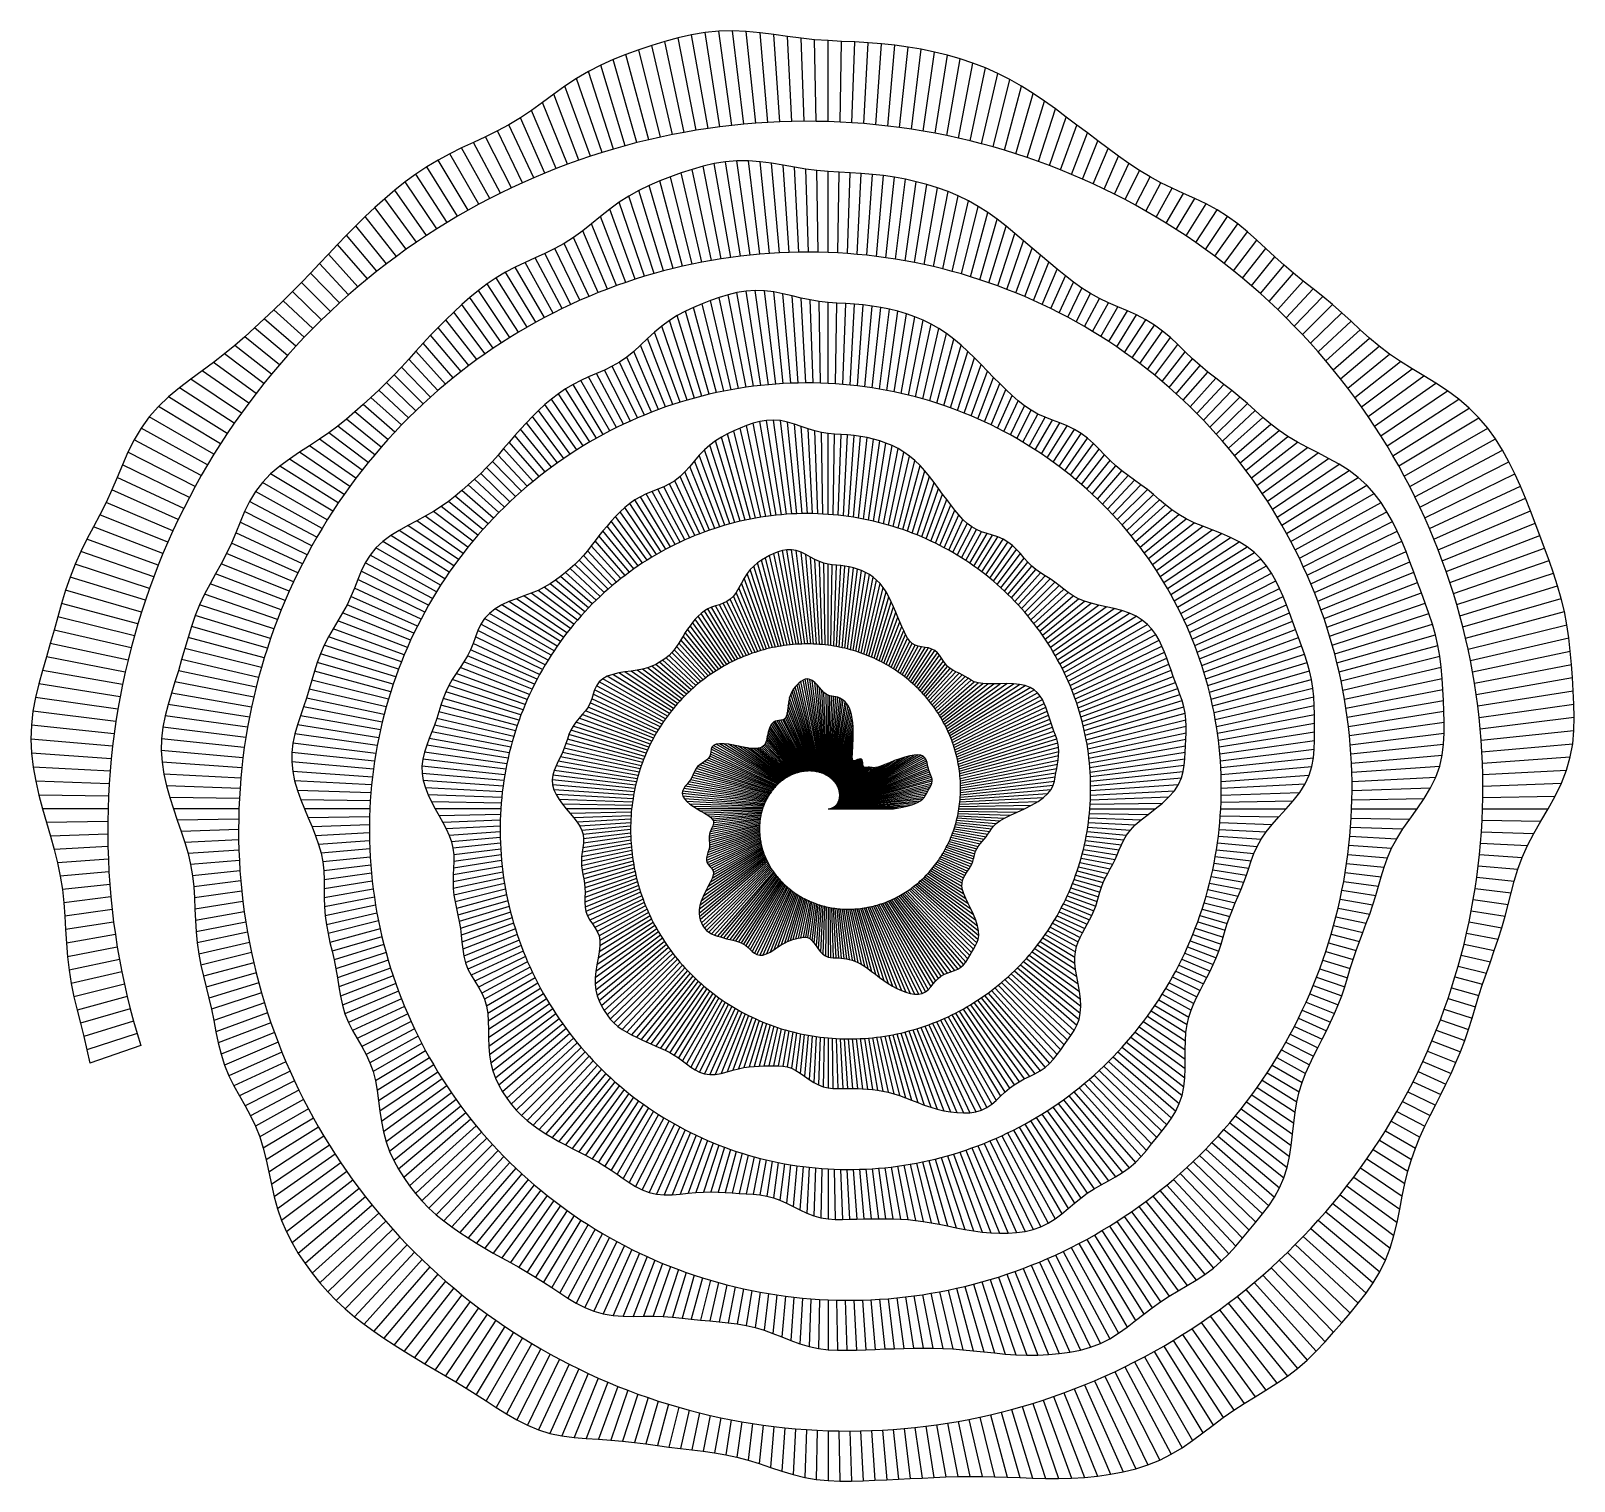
# Model space of a CAD drawing. Header units: metres. Extents: x -30.4 to 28.5, y -25.7 to 29.7.
import ezdxf

# ---------------------------------------------------------------- set-up
doc = ezdxf.new("R2010")
doc.units = ezdxf.units.M
for name, color, linetype in [('Fill', 3, 'Continuous'), ('Inner', 2, 'Continuous'), ('Outer', 1, 'Continuous')]:
    doc.layers.add(name, color=color, linetype=linetype)

msp = doc.modelspace()

# ---------------------------------------------------------------- linework, layer by layer
at = {"layer": 'Fill'}
for p, q in [((-4.582, 25.988), (-5.214, 29.569)), ((-4.126, 26.05), (-4.697, 29.654)), ((-3.669, 26.105), (-4.175, 29.704)), ((-3.211, 26.151), (-3.649, 29.716)), ((-2.753, 26.189), (-3.121, 29.692)), ((-2.294, 26.219), (-2.593, 29.64)), ((-1.835, 26.241), (-2.068, 29.571)), ((-1.376, 26.256), (-1.546, 29.497)), ((-6.397, 25.659), (-7.229, 28.993)), ((-5.946, 25.753), (-6.732, 29.161)), ((-5.492, 25.839), (-6.231, 29.316)), ((-5.038, 25.918), (-5.725, 29.454)), ((-0.917, 26.262), (-1.028, 29.431)), ((-0.458, 26.26), (-0.513, 29.379)), ((0, 26.25), (0, 29.342)), ((0.458, 26.232), (0.512, 29.316)), ((0.915, 26.206), (1.023, 29.292)), ((1.372, 26.172), (1.534, 29.262)), ((1.827, 26.131), (2.043, 29.222)), ((2.282, 26.081), (2.552, 29.167)), ((2.735, 26.023), (3.058, 29.097)), ((3.187, 25.958), (3.562, 29.011)), ((3.638, 25.885), (4.063, 28.908)), ((-7.744, 25.329), (-8.683, 28.402)), ((-7.297, 25.447), (-8.206, 28.617)), ((-6.848, 25.557), (-7.72, 28.813)), ((4.087, 25.803), (4.559, 28.787)), ((4.534, 25.714), (5.051, 28.647)), ((4.98, 25.618), (5.537, 28.485)), ((5.423, 25.513), (6.015, 28.3)), ((-8.632, 25.069), (-9.605, 27.895)), ((-8.189, 25.203), (-9.15, 28.162)), ((5.864, 25.401), (6.485, 28.091)), ((6.303, 25.282), (6.946, 27.858)), ((-9.512, 24.779), (-10.478, 27.296)), ((-9.073, 24.928), (-10.047, 27.604)), ((6.74, 25.154), (7.396, 27.602)), ((7.174, 25.02), (7.836, 27.326)), ((-10.382, 24.457), (-11.325, 26.679)), ((-9.948, 24.622), (-10.902, 26.984)), ((7.606, 24.877), (8.265, 27.034)), ((8.034, 24.727), (8.686, 26.732)), ((-11.24, 24.105), (-12.185, 26.131)), ((-10.812, 24.285), (-11.751, 26.393)), ((8.46, 24.57), (9.099, 26.426)), ((8.883, 24.406), (9.507, 26.12)), ((-12.506, 23.521), (-13.536, 25.458)), ((-12.087, 23.723), (-13.08, 25.671)), ((-11.666, 23.918), (-12.629, 25.892)), ((9.303, 24.234), (9.91, 25.816)), ((9.719, 24.055), (10.309, 25.515)), ((-13.742, 22.87), (-14.889, 24.78)), ((-13.333, 23.094), (-14.445, 25.019)), ((-12.922, 23.311), (-13.993, 25.244)), ((10.132, 23.869), (10.705, 25.219)), ((10.541, 23.676), (11.099, 24.928)), ((-14.546, 22.399), (-15.743, 24.242)), ((-14.146, 22.638), (-15.322, 24.52)), ((-4.821, 20.881), (-5.608, 24.29)), ((-4.453, 20.949), (-5.192, 24.425)), ((-4.084, 21.01), (-4.771, 24.546)), ((-3.714, 21.064), (-4.346, 24.645)), ((-3.344, 21.112), (-3.915, 24.716)), ((-2.973, 21.153), (-3.479, 24.753)), ((-2.602, 21.188), (-3.039, 24.753)), ((-2.23, 21.216), (-2.598, 24.72)), ((-1.858, 21.238), (-2.157, 24.659)), ((-1.486, 21.254), (-1.719, 24.583)), ((-1.114, 21.262), (-1.284, 24.504)), ((-0.743, 21.265), (-0.853, 24.434)), ((-0.371, 21.261), (-0.426, 24.38)), ((0, 21.25), (0, 24.342)), ((0.371, 21.233), (0.424, 24.316)), ((0.741, 21.209), (0.848, 24.295)), ((1.11, 21.179), (1.272, 24.269)), ((1.478, 21.143), (1.695, 24.234)), ((1.846, 21.1), (2.116, 24.186)), ((10.947, 23.476), (11.493, 24.647)), ((11.349, 23.269), (11.892, 24.382)), ((-15.335, 21.901), (-16.546, 23.63)), ((-14.943, 22.154), (-16.15, 23.944)), ((-6.282, 20.547), (-7.221, 23.62)), ((-5.919, 20.64), (-6.828, 23.811)), ((-5.554, 20.727), (-6.426, 23.983)), ((-5.188, 20.807), (-6.019, 24.142)), ((2.213, 21.051), (2.536, 24.124)), ((2.578, 20.995), (2.953, 24.048)), ((2.942, 20.933), (3.367, 23.956)), ((3.305, 20.865), (3.777, 23.849)), ((3.666, 20.79), (4.183, 23.723)), ((11.747, 23.055), (12.298, 24.136)), ((12.141, 22.834), (12.714, 23.912)), ((12.531, 22.606), (13.14, 23.705)), ((-15.723, 21.641), (-16.931, 23.304)), ((-7.004, 20.342), (-7.977, 23.168)), ((-6.644, 20.448), (-7.605, 23.407)), ((4.026, 20.71), (4.583, 23.577)), ((4.383, 20.623), (4.976, 23.41)), ((4.74, 20.529), (5.361, 23.22)), ((5.094, 20.43), (5.736, 23.007)), ((12.917, 22.372), (13.573, 23.509)), ((13.298, 22.132), (14.008, 23.313)), ((13.675, 21.884), (14.438, 23.106)), ((-16.486, 21.101), (-17.676, 22.624)), ((-16.107, 21.375), (-17.307, 22.967)), ((-7.72, 20.111), (-8.686, 22.628)), ((-7.363, 20.229), (-8.337, 22.906)), ((5.446, 20.325), (6.102, 22.773)), ((5.796, 20.213), (6.457, 22.52)), ((14.047, 21.631), (14.857, 22.878)), ((14.415, 21.371), (15.261, 22.626)), ((-17.23, 20.534), (-18.391, 21.918)), ((-16.861, 20.821), (-18.037, 22.274)), ((-8.779, 19.717), (-9.717, 21.825)), ((-8.428, 19.855), (-9.371, 22.076)), ((-8.075, 19.986), (-9.029, 22.348)), ((6.144, 20.096), (6.803, 22.252)), ((6.489, 19.972), (7.141, 21.977)), ((14.778, 21.105), (15.648, 22.347)), ((15.135, 20.832), (16.017, 22.045)), ((-17.595, 20.241), (-18.74, 21.557)), ((-9.474, 19.424), (-10.437, 21.398)), ((-9.127, 19.574), (-10.072, 21.599)), ((6.832, 19.843), (7.471, 21.698)), ((7.173, 19.707), (7.797, 21.421)), ((15.488, 20.554), (16.373, 21.727)), ((15.836, 20.269), (16.721, 21.402)), ((-18.31, 19.635), (-19.423, 20.829)), ((-17.955, 19.941), (-19.083, 21.193)), ((-10.833, 18.764), (-11.945, 20.689)), ((-10.497, 18.938), (-11.569, 20.871)), ((-10.159, 19.106), (-11.189, 21.043)), ((-9.818, 19.268), (-10.81, 21.216)), ((7.511, 19.566), (8.118, 21.148)), ((7.846, 19.419), (8.436, 20.879)), ((16.179, 19.979), (17.069, 21.079)), ((16.516, 19.683), (17.422, 20.763)), ((-19.003, 19.003), (-20.109, 20.109)), ((-18.659, 19.322), (-19.764, 20.467)), ((-11.823, 18.206), (-13.019, 20.048)), ((-11.496, 18.398), (-12.672, 20.28)), ((-11.166, 18.584), (-12.314, 20.494)), ((8.178, 19.267), (8.751, 20.616)), ((8.508, 19.108), (9.065, 20.36)), ((8.834, 18.944), (9.38, 20.116)), ((16.848, 19.381), (17.783, 20.457)), ((17.174, 19.074), (18.153, 20.161)), ((-19.342, 18.679), (-20.459, 19.757)), ((-12.467, 17.805), (-13.678, 19.534)), ((-12.147, 18.009), (-13.354, 19.799)), ((-3.413, 16.058), (-4.152, 19.535)), ((-3.13, 16.101), (-3.817, 19.638)), ((-2.846, 16.14), (-3.477, 19.721)), ((-2.562, 16.173), (-3.132, 19.777)), ((-2.277, 16.202), (-2.783, 19.801)), ((-1.992, 16.225), (-2.43, 19.79)), ((-1.707, 16.244), (-2.076, 19.747)), ((-1.422, 16.257), (-1.722, 19.678)), ((-1.137, 16.266), (-1.37, 19.595)), ((-0.853, 16.269), (-1.023, 19.511)), ((9.157, 18.775), (9.7, 19.888)), ((9.477, 18.6), (10.028, 19.681)), ((9.794, 18.419), (10.367, 19.497)), ((17.495, 18.761), (18.527, 19.868)), ((17.81, 18.443), (18.901, 19.572)), ((-20.003, 18.011), (-21.172, 19.063)), ((-19.675, 18.348), (-20.813, 19.409)), ((-13.098, 17.381), (-14.298, 18.974)), ((-12.784, 17.596), (-13.992, 19.259)), ((-4.54, 15.834), (-5.449, 19.004)), ((-4.26, 15.898), (-5.132, 19.153)), ((-3.978, 15.956), (-4.81, 19.29)), ((-3.696, 16.009), (-4.483, 19.418)), ((-0.568, 16.268), (-0.679, 19.437)), ((-0.284, 16.261), (-0.338, 19.381)), ((0, 16.25), (0, 19.342)), ((0.283, 16.234), (0.337, 19.317)), ((0.566, 16.212), (0.674, 19.298)), ((0.848, 16.186), (1.01, 19.276)), ((1.13, 16.155), (1.346, 19.247)), ((1.41, 16.119), (1.68, 19.205)), ((1.69, 16.078), (2.013, 19.152)), ((1.969, 16.032), (2.343, 19.085)), ((2.246, 15.982), (2.671, 19.005)), ((2.523, 15.926), (2.995, 18.91)), ((10.107, 18.233), (10.716, 19.332)), ((10.417, 18.042), (11.073, 19.179)), ((10.723, 17.846), (11.433, 19.027)), ((11.025, 17.644), (11.788, 18.865)), ((18.12, 18.12), (19.267, 19.267)), ((18.423, 17.791), (19.625, 18.951)), ((-20.641, 17.32), (-21.9, 18.376)), ((-20.325, 17.668), (-21.534, 18.719)), ((-13.714, 16.935), (-14.89, 18.388)), ((-13.408, 17.161), (-14.597, 18.684)), ((-5.376, 15.614), (-6.349, 18.44)), ((-5.099, 15.692), (-6.06, 18.651)), ((-4.82, 15.766), (-5.76, 18.839)), ((2.798, 15.866), (3.315, 18.799)), ((3.071, 15.801), (3.629, 18.669)), ((3.344, 15.732), (3.936, 18.519)), ((3.615, 15.658), (4.236, 18.348)), ((11.324, 17.437), (12.134, 18.685)), ((11.619, 17.226), (12.465, 18.481)), ((18.721, 17.457), (19.975, 18.627)), ((19.012, 17.119), (20.325, 18.3)), ((-21.254, 16.606), (-22.658, 17.702)), ((-20.951, 16.965), (-22.273, 18.036)), ((-14.315, 16.467), (-15.459, 17.784)), ((-14.016, 16.704), (-15.178, 18.088)), ((-6.202, 15.35), (-7.156, 17.712)), ((-5.928, 15.443), (-6.894, 17.961)), ((-5.653, 15.531), (-6.627, 18.207)), ((3.884, 15.579), (4.527, 18.155)), ((4.152, 15.495), (4.808, 17.943)), ((4.418, 15.407), (5.079, 17.713)), ((11.91, 17.009), (12.78, 18.251)), ((12.197, 16.787), (13.078, 18)), ((12.479, 16.561), (13.364, 17.734)), ((19.298, 16.775), (20.682, 17.979)), ((-21.552, 16.241), (-23.057, 17.375)), ((-14.9, 15.978), (-16.013, 17.172)), ((-14.609, 16.225), (-15.737, 17.478)), ((-6.745, 15.15), (-7.683, 17.257)), ((-6.474, 15.252), (-7.417, 17.474)), ((4.682, 15.314), (5.341, 17.471)), ((4.944, 15.217), (5.596, 17.222)), ((12.758, 16.329), (13.643, 17.462)), ((13.032, 16.093), (13.922, 17.193)), ((19.577, 16.427), (21.056, 17.668)), ((19.85, 16.074), (21.451, 17.371)), ((-22.128, 15.495), (-23.901, 16.735)), ((-21.843, 15.87), (-23.472, 17.053)), ((-15.468, 15.468), (-16.573, 16.573)), ((-15.186, 15.726), (-16.291, 16.87)), ((-7.811, 14.691), (-8.842, 16.629)), ((-7.548, 14.813), (-8.54, 16.761)), ((-7.282, 14.93), (-8.245, 16.904)), ((-7.014, 15.042), (-7.959, 17.068)), ((5.205, 15.115), (5.843, 16.971)), ((5.463, 15.009), (6.087, 16.723)), ((13.302, 15.853), (14.208, 16.933)), ((13.568, 15.608), (14.503, 16.684)), ((20.116, 15.716), (21.87, 17.086)), ((20.376, 15.355), (22.308, 16.811)), ((20.63, 14.989), (22.76, 16.536)), ((-22.679, 14.728), (-24.768, 16.084)), ((-22.407, 15.114), (-24.336, 16.415)), ((-16.019, 14.938), (-17.156, 15.999)), ((-15.746, 15.205), (-16.862, 16.283)), ((-8.847, 14.158), (-10.023, 16.04)), ((-8.591, 14.298), (-9.739, 16.208)), ((-8.333, 14.434), (-9.445, 16.359)), ((-8.073, 14.565), (-9.145, 16.497)), ((5.719, 14.898), (6.326, 16.48)), ((5.973, 14.783), (6.563, 16.243)), ((6.225, 14.664), (6.797, 16.014)), ((13.829, 15.358), (14.808, 16.445)), ((14.085, 15.104), (15.117, 16.211)), ((14.337, 14.846), (15.427, 15.975)), ((20.877, 14.618), (23.215, 16.256)), ((21.117, 14.244), (23.663, 15.961)), ((-23.203, 13.942), (-25.574, 15.366)), ((-22.944, 14.337), (-25.184, 15.737)), ((-16.551, 14.388), (-17.76, 15.439)), ((-16.287, 14.665), (-17.456, 15.717)), ((-9.599, 13.709), (-10.81, 15.439)), ((-9.351, 13.863), (-10.558, 15.653)), ((-9.1, 14.013), (-10.296, 15.855)), ((6.474, 14.541), (7.031, 15.792)), ((6.721, 14.413), (7.267, 15.584)), ((6.965, 14.281), (7.508, 15.394)), ((14.584, 14.584), (15.731, 15.731)), ((14.826, 14.318), (16.028, 15.478)), ((21.351, 13.866), (24.092, 15.646)), ((-23.455, 13.542), (-25.927, 14.969)), ((-17.065, 13.819), (-18.387, 14.89)), ((-16.81, 14.106), (-18.07, 15.162)), ((-10.329, 13.221), (-11.519, 14.744)), ((-10.089, 13.388), (-11.289, 14.981)), ((-9.845, 13.551), (-11.053, 15.213)), ((-1.978, 11.216), (-2.609, 14.797)), ((-1.779, 11.235), (-2.35, 14.839)), ((-1.581, 11.251), (-2.087, 14.85)), ((-1.383, 11.263), (-1.821, 14.828)), ((-1.185, 11.271), (-1.553, 14.775)), ((7.207, 14.145), (7.758, 15.226)), ((7.446, 14.005), (8.019, 15.082)), ((7.683, 13.86), (8.292, 14.959)), ((7.917, 13.712), (8.573, 14.849)), ((8.148, 13.56), (8.857, 14.741)), ((15.064, 14.047), (16.318, 15.217)), ((15.296, 13.773), (16.609, 14.955)), ((21.578, 13.484), (24.494, 15.305)), ((21.798, 13.098), (24.862, 14.939)), ((-23.7, 13.137), (-26.237, 14.544)), ((-17.559, 13.232), (-19.064, 14.366)), ((-17.314, 13.527), (-18.718, 14.624)), ((-10.802, 12.874), (-11.964, 14.258)), ((-10.567, 13.05), (-11.744, 14.502)), ((-3.162, 11.028), (-4.071, 14.198)), ((-2.966, 11.068), (-3.838, 14.324)), ((-2.769, 11.104), (-3.6, 14.439)), ((-2.571, 11.138), (-3.358, 14.546)), ((-2.374, 11.167), (-3.113, 14.644)), ((-2.176, 11.193), (-2.863, 14.73)), ((-0.987, 11.276), (-1.286, 14.697)), ((-0.789, 11.278), (-1.021, 14.607)), ((-0.591, 11.276), (-0.761, 14.518)), ((-0.394, 11.271), (-0.504, 14.44)), ((-0.197, 11.262), (-0.251, 14.382)), ((0, 11.25), (0, 14.342)), ((0.196, 11.234), (0.25, 14.318)), ((0.392, 11.215), (0.499, 14.301)), ((0.587, 11.193), (0.749, 14.283)), ((0.781, 11.167), (0.997, 14.259)), ((0.974, 11.138), (1.244, 14.224)), ((1.167, 11.105), (1.49, 14.179)), ((8.376, 13.404), (9.139, 14.625)), ((8.601, 13.244), (9.411, 14.492)), ((8.823, 13.08), (9.669, 14.335)), ((9.042, 12.913), (9.912, 14.155)), ((15.524, 13.495), (16.908, 14.698)), ((15.746, 13.213), (17.225, 14.454)), ((15.964, 12.927), (17.565, 14.224)), ((22.011, 12.708), (25.195, 14.546)), ((-24.169, 12.314), (-26.74, 13.625)), ((-23.938, 12.728), (-26.506, 14.094)), ((-18.262, 12.318), (-20.191, 13.619)), ((-18.033, 12.627), (-19.805, 13.868)), ((-17.798, 12.931), (-19.427, 14.115)), ((-11.264, 12.51), (-12.391, 13.762)), ((-11.035, 12.694), (-12.179, 14.01)), ((-3.749, 10.887), (-4.722, 13.712)), ((-3.554, 10.937), (-4.515, 13.896)), ((-3.358, 10.984), (-4.298, 14.057)), ((1.359, 11.07), (1.734, 14.122)), ((1.55, 11.03), (1.975, 14.054)), ((1.74, 10.988), (2.213, 13.972)), ((1.929, 10.942), (2.446, 13.875)), ((2.117, 10.893), (2.675, 13.761)), ((2.304, 10.841), (2.897, 13.628)), ((9.258, 12.742), (10.139, 13.955)), ((9.47, 12.567), (10.355, 13.741)), ((16.176, 12.638), (17.929, 14.008)), ((16.383, 12.346), (18.315, 13.801)), ((16.585, 12.05), (18.715, 13.597)), ((22.218, 12.316), (25.494, 14.131)), ((22.417, 11.919), (25.763, 13.699)), ((-24.392, 11.897), (-26.95, 13.144)), ((-18.704, 11.688), (-20.944, 13.087)), ((-18.486, 12.005), (-20.574, 13.361)), ((-11.932, 11.932), (-13.038, 13.038)), ((-11.713, 12.129), (-12.818, 13.273)), ((-11.49, 12.321), (-12.603, 13.515)), ((-4.329, 10.714), (-5.283, 13.076)), ((-4.136, 10.775), (-5.103, 13.293)), ((-3.943, 10.833), (-4.917, 13.509)), ((2.49, 10.786), (3.111, 13.476)), ((2.675, 10.727), (3.317, 13.304)), ((2.858, 10.665), (3.514, 13.113)), ((9.68, 12.389), (10.565, 13.522)), ((9.886, 12.208), (10.776, 13.307)), ((10.088, 12.023), (10.994, 13.102)), ((16.781, 11.75), (19.12, 13.388)), ((16.972, 11.448), (19.518, 13.165)), ((22.609, 11.52), (26.009, 13.252)), ((-24.609, 11.475), (-27.151, 12.661)), ((-19.125, 11.042), (-21.597, 12.469)), ((-18.917, 11.367), (-21.288, 12.791)), ((-12.362, 11.528), (-13.5, 12.589)), ((-12.149, 11.732), (-13.265, 12.81)), ((-5.09, 10.436), (-6.053, 12.41)), ((-4.901, 10.511), (-5.846, 12.536)), ((-4.711, 10.582), (-5.65, 12.69)), ((-4.521, 10.65), (-5.464, 12.871)), ((3.04, 10.601), (3.701, 12.907)), ((3.22, 10.533), (3.88, 12.689)), ((3.399, 10.462), (4.051, 12.466)), ((10.287, 11.834), (11.223, 12.91)), ((10.483, 11.643), (11.462, 12.73)), ((10.675, 11.448), (11.707, 12.555)), ((10.864, 11.25), (11.954, 12.379)), ((17.158, 11.142), (19.899, 12.922)), ((17.338, 10.834), (20.253, 12.656)), ((22.794, 11.118), (26.235, 12.796)), ((-24.818, 11.05), (-27.357, 12.18)), ((-19.327, 10.713), (-21.864, 12.12)), ((-12.98, 10.892), (-14.239, 11.948)), ((-12.778, 11.107), (-13.986, 12.158)), ((-12.572, 11.319), (-13.74, 12.372)), ((-6.197, 9.917), (-7.373, 11.8)), ((-6.016, 10.012), (-7.163, 11.922)), ((-5.833, 10.104), (-6.945, 12.029)), ((-5.649, 10.192), (-6.721, 12.124)), ((-5.464, 10.277), (-6.494, 12.214)), ((-5.278, 10.358), (-6.27, 12.306)), ((3.577, 10.388), (4.216, 12.243)), ((3.753, 10.311), (4.377, 12.024)), ((3.927, 10.23), (4.534, 11.812)), ((11.049, 11.049), (12.196, 12.196)), ((11.23, 10.844), (12.431, 12.005)), ((11.407, 10.637), (12.661, 11.807)), ((17.512, 10.523), (20.576, 12.363)), ((17.681, 10.208), (20.865, 12.046)), ((22.972, 10.712), (26.445, 12.332)), ((23.143, 10.304), (26.643, 11.862)), ((-25.214, 10.187), (-27.812, 11.237)), ((-25.02, 10.62), (-27.576, 11.706)), ((-19.714, 10.045), (-22.285, 11.355)), ((-19.523, 10.381), (-22.091, 11.746)), ((-13.566, 10.222), (-15.071, 11.356)), ((-13.374, 10.449), (-14.777, 11.545)), ((-13.179, 10.672), (-14.502, 11.743)), ((-6.732, 9.614), (-7.942, 11.343)), ((-6.555, 9.718), (-7.762, 11.508)), ((-6.377, 9.819), (-7.573, 11.661)), ((4.1, 10.148), (4.69, 11.608)), ((4.271, 10.062), (4.844, 11.411)), ((4.44, 9.973), (4.998, 11.225)), ((11.581, 10.427), (12.893, 11.609)), ((11.75, 10.214), (13.135, 11.418)), ((11.916, 9.999), (13.395, 11.24)), ((17.845, 9.891), (21.121, 11.707)), ((18.002, 9.572), (21.349, 11.351)), ((23.307, 9.893), (26.831, 11.389)), ((-25.401, 9.751), (-28.057, 10.77)), ((-19.898, 9.705), (-22.456, 10.952)), ((-14.292, 9.282), (-16.381, 10.638)), ((-14.117, 9.522), (-16.045, 10.823)), ((-13.937, 9.759), (-15.709, 11)), ((-13.753, 9.992), (-15.382, 11.176)), ((-7.421, 9.164), (-8.597, 10.617)), ((-7.251, 9.281), (-8.441, 10.804)), ((-7.08, 9.395), (-8.28, 10.988)), ((-6.906, 9.506), (-8.114, 11.168)), ((4.608, 9.881), (5.154, 11.053)), ((4.773, 9.787), (5.316, 10.9)), ((4.937, 9.69), (5.488, 10.771)), ((5.099, 9.59), (5.672, 10.668)), ((12.078, 9.781), (13.679, 11.077)), ((12.236, 9.56), (13.989, 10.93)), ((12.39, 9.336), (14.322, 10.792)), ((12.54, 9.111), (14.67, 10.658)), ((18.154, 9.25), (21.554, 10.982)), ((23.463, 9.48), (27.012, 10.913)), ((-25.581, 9.311), (-28.303, 10.302)), ((-20.25, 9.016), (-22.789, 10.146)), ((-20.077, 9.362), (-22.619, 10.548)), ((-14.631, 8.791), (-17.002, 10.216)), ((-14.464, 9.038), (-16.704, 10.438)), ((-7.918, 8.794), (-9.046, 10.046)), ((-7.754, 8.92), (-8.899, 10.237)), ((-7.588, 9.044), (-8.75, 10.427)), ((5.259, 9.487), (5.868, 10.586)), ((5.417, 9.382), (6.073, 10.519)), ((5.572, 9.274), (6.282, 10.455)), ((5.726, 9.164), (6.489, 10.385)), ((5.878, 9.051), (6.688, 10.298)), ((6.027, 8.935), (6.873, 10.19)), ((6.174, 8.817), (7.044, 10.06)), ((12.685, 8.882), (15.024, 10.52)), ((12.827, 8.652), (15.373, 10.369)), ((12.964, 8.419), (15.705, 10.199)), ((18.3, 8.926), (21.741, 10.604)), ((18.441, 8.599), (21.914, 10.219)), ((23.612, 9.064), (27.189, 10.437)), ((-25.752, 8.867), (-28.539, 9.827)), ((-20.417, 8.667), (-22.974, 9.752)), ((-14.954, 8.289), (-17.491, 9.696)), ((-14.795, 8.542), (-17.266, 9.969)), ((-8.397, 8.397), (-9.502, 9.502)), ((-8.239, 8.532), (-9.344, 9.676)), ((-8.08, 8.665), (-9.193, 9.858)), ((-1.672, 6.238), (-2.544, 9.494)), ((-1.559, 6.253), (-2.39, 9.587)), ((-1.447, 6.266), (-2.233, 9.674)), ((-1.334, 6.276), (-2.073, 9.753)), ((-1.222, 6.285), (-1.909, 9.821)), ((-1.109, 6.292), (-1.741, 9.873)), ((-0.997, 6.297), (-1.568, 9.9)), ((-0.885, 6.299), (-1.391, 9.898)), ((-0.774, 6.3), (-1.211, 9.865)), ((-0.662, 6.299), (-1.03, 9.802)), ((-0.551, 6.295), (-0.85, 9.716)), ((-0.44, 6.29), (-0.673, 9.62)), ((-0.329, 6.283), (-0.499, 9.525)), ((-0.219, 6.274), (-0.33, 9.444)), ((6.319, 8.697), (7.2, 9.91)), ((6.461, 8.574), (7.346, 9.748)), ((6.601, 8.449), (7.486, 9.582)), ((13.098, 8.184), (16.013, 10.006)), ((13.227, 7.947), (16.29, 9.788)), ((13.351, 7.708), (16.534, 9.546)), ((18.575, 8.27), (22.076, 9.829)), ((18.704, 7.939), (22.228, 9.435)), ((23.753, 8.646), (27.364, 9.96)), ((23.887, 8.225), (27.539, 9.482)), ((-26.073, 7.971), (-28.948, 8.85)), ((-25.916, 8.421), (-28.755, 9.343)), ((-20.733, 7.959), (-23.389, 8.978)), ((-20.578, 8.314), (-23.176, 9.364)), ((-15.258, 7.775), (-17.83, 9.085)), ((-15.108, 8.033), (-17.677, 9.399)), ((-9.004, 7.827), (-10.213, 8.878)), ((-8.856, 7.974), (-10.025, 9.026)), ((-8.705, 8.118), (-9.843, 9.179)), ((-8.552, 8.259), (-9.668, 9.337)), ((-2.121, 6.159), (-3.094, 8.985)), ((-2.009, 6.182), (-2.97, 9.141)), ((-1.896, 6.203), (-2.836, 9.276)), ((-1.784, 6.221), (-2.693, 9.392)), ((-0.109, 6.263), (-0.164, 9.382)), ((0, 6.25), (0, 9.342)), ((0.109, 6.235), (0.163, 9.319)), ((0.217, 6.218), (0.325, 9.304)), ((0.325, 6.2), (0.487, 9.29)), ((0.432, 6.179), (0.648, 9.271)), ((0.539, 6.157), (0.809, 9.243)), ((0.645, 6.133), (0.968, 9.206)), ((0.75, 6.107), (1.125, 9.16)), ((0.854, 6.079), (1.279, 9.102)), ((0.958, 6.05), (1.431, 9.033)), ((1.061, 6.018), (1.578, 8.951)), ((1.163, 5.985), (1.721, 8.852)), ((6.739, 8.322), (7.629, 9.421)), ((6.874, 8.192), (7.78, 9.272)), ((7.007, 8.061), (7.943, 9.137)), ((7.137, 7.927), (8.116, 9.014)), ((7.265, 7.791), (8.297, 8.898)), ((13.472, 7.467), (16.748, 9.283)), ((13.588, 7.225), (16.934, 9.004)), ((18.827, 7.607), (22.376, 9.04)), ((24.014, 7.803), (27.708, 9.003)), ((-26.221, 7.519), (-29.119, 8.35)), ((-20.882, 7.6), (-23.605, 8.591)), ((-15.546, 7.249), (-18.088, 8.435)), ((-15.404, 7.513), (-17.962, 8.761)), ((-9.573, 7.213), (-11.077, 8.347)), ((-9.434, 7.371), (-10.837, 8.467)), ((-9.293, 7.526), (-10.616, 8.597)), ((-9.15, 7.678), (-10.409, 8.734)), ((-2.567, 6.047), (-3.51, 8.269)), ((-2.456, 6.078), (-3.41, 8.44)), ((-2.344, 6.107), (-3.311, 8.625)), ((-2.233, 6.134), (-3.207, 8.81)), ((1.265, 5.95), (1.857, 8.737)), ((1.365, 5.914), (1.986, 8.604)), ((1.465, 5.876), (2.107, 8.453)), ((1.564, 5.836), (2.22, 8.284)), ((7.39, 7.653), (8.481, 8.782)), ((7.513, 7.513), (8.66, 8.66)), ((7.633, 7.371), (8.834, 8.531)), ((7.75, 7.227), (9.005, 8.397)), ((7.865, 7.082), (9.177, 8.263)), ((13.699, 6.98), (17.099, 8.712)), ((13.806, 6.734), (17.247, 8.412)), ((18.944, 7.272), (22.521, 8.645)), ((24.133, 7.378), (27.866, 8.519)), ((-26.362, 7.064), (-29.273, 7.844)), ((-21.161, 6.876), (-24, 7.798)), ((-21.025, 7.239), (-23.811, 8.199)), ((-15.815, 6.713), (-18.371, 7.798)), ((-15.683, 6.982), (-18.221, 8.113)), ((-10.224, 6.388), (-12.464, 7.788)), ((-10.099, 6.558), (-12.188, 7.915)), ((-9.971, 6.726), (-11.9, 8.027)), ((-9.841, 6.891), (-11.613, 8.132)), ((-9.708, 7.053), (-11.337, 8.237)), ((-3.333, 5.774), (-4.445, 7.699)), ((-3.225, 5.819), (-4.297, 7.751)), ((-3.117, 5.862), (-4.147, 7.799)), ((-3.008, 5.903), (-4, 7.851)), ((-2.898, 5.942), (-3.861, 7.916)), ((-2.788, 5.979), (-3.733, 8.005)), ((-2.678, 6.014), (-3.616, 8.122)), ((1.661, 5.794), (2.323, 8.101)), ((1.758, 5.751), (2.418, 7.908)), ((1.854, 5.706), (2.505, 7.711)), ((7.977, 6.934), (9.361, 8.138)), ((8.086, 6.785), (9.565, 8.026)), ((8.192, 6.634), (9.794, 7.931)), ((8.296, 6.482), (10.049, 7.851)), ((8.397, 6.327), (10.329, 7.783)), ((8.495, 6.172), (10.625, 7.719)), ((13.909, 6.486), (17.382, 8.106)), ((14.008, 6.237), (17.508, 7.795)), ((19.055, 6.935), (22.666, 8.25)), ((19.16, 6.597), (22.811, 7.854)), ((24.245, 6.952), (28.007, 8.031)), ((-26.494, 6.606), (-29.418, 7.335)), ((-21.291, 6.509), (-24.166, 7.388)), ((-16.065, 6.167), (-18.721, 7.186)), ((-15.942, 6.441), (-18.54, 7.491)), ((-10.58, 5.865), (-13.118, 7.271)), ((-10.464, 6.042), (-12.936, 7.469)), ((-10.346, 6.216), (-12.716, 7.641)), ((-3.968, 5.461), (-5.175, 7.123)), ((-3.864, 5.518), (-5.074, 7.247)), ((-3.759, 5.573), (-4.966, 7.363)), ((-3.654, 5.626), (-4.85, 7.468)), ((-3.548, 5.677), (-4.724, 7.56)), ((-3.441, 5.726), (-4.588, 7.636)), ((1.949, 5.66), (2.588, 7.516)), ((2.043, 5.612), (2.666, 7.326)), ((2.135, 5.563), (2.742, 7.144)), ((8.59, 6.015), (10.928, 7.652)), ((8.682, 5.856), (11.227, 7.573)), ((8.771, 5.696), (11.512, 7.476)), ((8.857, 5.535), (11.773, 7.357)), ((8.941, 5.372), (12.004, 7.213)), ((14.102, 5.986), (17.626, 7.482)), ((14.191, 5.734), (17.74, 7.167)), ((19.259, 6.258), (22.952, 7.458)), ((24.349, 6.524), (28.126, 7.536)), ((-26.619, 6.146), (-29.56, 6.824)), ((-21.532, 5.77), (-24.443, 6.55)), ((-21.415, 6.141), (-24.312, 6.971)), ((-16.297, 5.612), (-19.084, 6.571)), ((-16.184, 5.89), (-18.906, 6.881)), ((-10.91, 5.321), (-13.468, 6.569)), ((-10.803, 5.505), (-13.375, 6.815)), ((-10.693, 5.686), (-13.262, 7.052)), ((-4.375, 5.213), (-5.536, 6.597)), ((-4.274, 5.278), (-5.451, 6.731)), ((-4.173, 5.341), (-5.362, 6.864)), ((-4.071, 5.402), (-5.271, 6.995)), ((2.227, 5.512), (2.817, 6.972)), ((2.317, 5.459), (2.89, 6.808)), ((2.407, 5.405), (2.964, 6.657)), ((2.495, 5.35), (3.041, 6.521)), ((9.021, 5.208), (12.204, 7.046)), ((9.098, 5.043), (12.374, 6.859)), ((9.173, 4.877), (12.519, 6.657)), ((14.276, 5.48), (17.853, 6.853)), ((14.356, 5.225), (17.968, 6.54)), ((19.352, 5.916), (23.084, 7.058)), ((19.439, 5.574), (23.201, 6.653)), ((24.446, 6.095), (28.221, 7.036)), ((24.535, 5.664), (28.293, 6.532)), ((-26.736, 5.683), (-29.704, 6.314)), ((-21.643, 5.396), (-24.566, 6.125)), ((-16.51, 5.047), (-19.385, 5.927)), ((-16.406, 5.331), (-19.244, 6.253)), ((-11.115, 4.949), (-13.654, 6.079)), ((-11.014, 5.136), (-13.556, 6.321)), ((-4.861, 4.861), (-5.967, 5.967)), ((-4.766, 4.935), (-5.871, 6.08)), ((-4.67, 5.008), (-5.783, 6.202)), ((-4.572, 5.078), (-5.7, 6.33)), ((-4.474, 5.147), (-5.618, 6.463)), ((2.582, 5.293), (3.124, 6.406)), ((2.667, 5.235), (3.218, 6.316)), ((2.752, 5.175), (3.325, 6.253)), ((2.835, 5.114), (3.444, 6.213)), ((2.917, 5.052), (3.573, 6.189)), ((2.997, 4.988), (3.707, 6.17)), ((3.076, 4.923), (3.84, 6.145)), ((3.154, 4.857), (3.965, 6.105)), ((3.231, 4.79), (4.077, 6.045)), ((3.306, 4.722), (4.176, 5.964)), ((9.244, 4.71), (12.644, 6.442)), ((9.313, 4.542), (12.753, 6.22)), ((9.378, 4.373), (12.851, 5.992)), ((14.432, 4.969), (18.083, 6.227)), ((14.504, 4.713), (18.197, 5.913)), ((19.52, 5.23), (23.296, 6.242)), ((24.617, 5.232), (28.349, 6.026)), ((-26.845, 5.218), (-29.852, 5.803)), ((-21.747, 5.021), (-24.688, 5.7)), ((-16.608, 4.762), (-19.506, 5.593)), ((-11.397, 4.375), (-14.053, 5.395)), ((-11.306, 4.568), (-13.904, 5.617)), ((-11.212, 4.759), (-13.769, 5.845)), ((-5.579, 4.204), (-7.084, 5.338)), ((-5.494, 4.293), (-6.897, 5.389)), ((-5.408, 4.379), (-6.73, 5.45)), ((-5.32, 4.464), (-6.579, 5.52)), ((-5.231, 4.547), (-6.439, 5.598)), ((-5.14, 4.628), (-6.309, 5.68)), ((-5.048, 4.708), (-6.186, 5.769)), ((-4.955, 4.785), (-6.072, 5.863)), ((3.38, 4.652), (4.261, 5.865)), ((3.452, 4.581), (4.336, 5.755)), ((3.523, 4.509), (4.408, 5.642)), ((3.592, 4.436), (4.483, 5.536)), ((3.66, 4.362), (4.566, 5.442)), ((3.727, 4.287), (4.662, 5.363)), ((9.44, 4.203), (12.94, 5.761)), ((9.499, 4.032), (13.023, 5.528)), ((14.57, 4.455), (18.303, 5.596)), ((19.595, 4.885), (23.369, 5.827)), ((19.663, 4.54), (23.422, 5.407)), ((24.691, 4.799), (28.393, 5.519)), ((-27.038, 4.282), (-30.142, 4.774)), ((-26.945, 4.751), (-30, 5.29)), ((-21.937, 4.264), (-24.944, 4.849)), ((-21.845, 4.643), (-24.813, 5.274)), ((-16.792, 4.187), (-19.715, 4.915)), ((-16.702, 4.475), (-19.614, 5.255)), ((-11.569, 3.984), (-14.356, 4.943)), ((-11.485, 4.18), (-14.208, 5.171)), ((-6.207, 3.441), (-8.745, 4.847)), ((-6.134, 3.542), (-8.606, 4.969)), ((-6.06, 3.641), (-8.43, 5.066)), ((-5.983, 3.739), (-8.223, 5.139)), ((-5.906, 3.835), (-7.994, 5.192)), ((-5.826, 3.93), (-7.755, 5.231)), ((-5.745, 4.023), (-7.518, 5.264)), ((-5.663, 4.114), (-7.292, 5.298)), ((-0.349, 1.402), (-1.181, 4.736)), ((-0.322, 1.394), (-1.109, 4.802)), ((-0.295, 1.386), (-1.034, 4.863)), ((-0.268, 1.377), (-0.955, 4.913)), ((-0.241, 1.368), (-0.873, 4.949)), ((-0.215, 1.358), (-0.786, 4.962)), ((-0.189, 1.348), (-0.695, 4.947)), ((-0.164, 1.337), (-0.602, 4.902)), ((-0.139, 1.326), (-0.508, 4.829)), ((-0.115, 1.314), (-0.414, 4.735)), ((3.792, 4.211), (4.771, 5.298)), ((3.855, 4.134), (4.887, 5.241)), ((3.917, 4.056), (5.007, 5.185)), ((3.977, 3.977), (5.125, 5.125)), ((4.036, 3.898), (5.238, 5.058)), ((4.094, 3.817), (5.348, 4.987)), ((4.149, 3.736), (5.462, 4.918)), ((4.203, 3.654), (5.588, 4.857)), ((4.256, 3.571), (5.735, 4.812)), ((4.307, 3.487), (5.908, 4.784)), ((4.356, 3.403), (6.109, 4.773)), ((4.404, 3.318), (6.336, 4.774)), ((4.45, 3.233), (6.58, 4.781)), ((4.494, 3.147), (6.832, 4.784)), ((4.537, 3.06), (7.082, 4.777)), ((4.578, 2.973), (7.319, 4.753)), ((9.555, 3.861), (13.104, 5.294)), ((9.608, 3.688), (13.185, 5.061)), ((9.658, 3.515), (13.269, 4.83)), ((14.633, 4.196), (18.394, 5.275)), ((14.69, 3.936), (18.467, 4.948)), ((19.726, 4.193), (23.458, 4.986)), ((24.757, 4.365), (28.429, 5.013)), ((-27.122, 3.812), (-30.268, 4.254)), ((-22.021, 3.883), (-25.076, 4.422)), ((-16.955, 3.604), (-19.923, 4.235)), ((-16.876, 3.896), (-19.816, 4.575)), ((-11.802, 3.384), (-14.7, 4.215)), ((-11.728, 3.586), (-14.603, 4.465)), ((-11.65, 3.785), (-14.489, 4.708)), ((-6.483, 3.023), (-9.025, 4.208)), ((-6.416, 3.129), (-8.974, 4.377)), ((-6.348, 3.235), (-8.92, 4.545)), ((-6.279, 3.338), (-8.847, 4.704)), ((-0.493, 1.431), (-1.466, 4.257)), ((-0.464, 1.427), (-1.425, 4.385)), ((-0.434, 1.421), (-1.374, 4.494)), ((-0.406, 1.415), (-1.315, 4.585)), ((-0.377, 1.409), (-1.25, 4.664)), ((-0.091, 1.302), (-0.324, 4.632)), ((-0.068, 1.29), (-0.237, 4.532)), ((-0.045, 1.277), (-0.155, 4.447)), ((-0.022, 1.264), (-0.077, 4.383)), ((0, 1.25), (0, 4.342)), ((0.022, 1.236), (0.075, 4.319)), ((0.043, 1.221), (0.15, 4.307)), ((0.063, 1.207), (0.225, 4.297)), ((0.083, 1.192), (0.3, 4.283)), ((0.103, 1.176), (0.373, 4.262)), ((0.122, 1.16), (0.445, 4.234)), ((0.14, 1.144), (0.515, 4.197)), ((0.159, 1.128), (0.583, 4.151)), ((4.617, 2.885), (7.533, 4.707)), ((4.655, 2.797), (7.719, 4.638)), ((4.691, 2.708), (7.874, 4.546)), ((4.725, 2.619), (8.001, 4.435)), ((4.758, 2.53), (8.104, 4.309)), ((4.789, 2.44), (8.189, 4.172)), ((9.705, 3.342), (13.356, 4.599)), ((9.748, 3.167), (13.442, 4.368)), ((9.789, 2.993), (13.521, 4.134)), ((14.743, 3.676), (18.518, 4.617)), ((14.791, 3.415), (18.55, 4.283)), ((19.783, 3.845), (23.484, 4.565)), ((19.833, 3.497), (23.505, 4.145)), ((24.816, 3.93), (28.461, 4.508)), ((-27.199, 3.34), (-30.366, 3.729)), ((-22.171, 3.116), (-25.317, 3.558)), ((-22.1, 3.5), (-25.204, 3.992)), ((-17.097, 3.015), (-20.152, 3.553)), ((-17.029, 3.31), (-20.036, 3.895)), ((-11.94, 2.977), (-14.863, 3.706)), ((-11.873, 3.181), (-14.784, 3.961)), ((-6.73, 2.583), (-9.385, 3.603)), ((-6.671, 2.695), (-9.268, 3.744)), ((-6.61, 2.806), (-9.166, 3.891)), ((-6.547, 2.915), (-9.086, 4.045)), ((-0.644, 1.446), (-1.582, 3.554)), ((-0.613, 1.445), (-1.556, 3.666)), ((-0.583, 1.442), (-1.537, 3.804)), ((-0.552, 1.439), (-1.519, 3.957)), ((-0.523, 1.436), (-1.497, 4.112)), ((0.176, 1.111), (0.649, 4.095)), ((0.193, 1.094), (0.71, 4.027)), ((0.209, 1.077), (0.767, 3.944)), ((0.225, 1.06), (0.818, 3.847)), ((0.241, 1.042), (0.862, 3.732)), ((0.255, 1.024), (0.898, 3.601)), ((4.819, 2.35), (8.259, 4.028)), ((4.846, 2.26), (8.319, 3.879)), ((4.872, 2.169), (8.372, 3.728)), ((4.897, 2.078), (8.421, 3.574)), ((9.826, 2.818), (13.588, 3.896)), ((9.86, 2.642), (13.637, 3.654)), ((14.835, 3.153), (18.567, 3.947)), ((14.874, 2.891), (18.576, 3.611)), ((19.877, 3.148), (23.523, 3.726)), ((24.867, 3.495), (28.486, 4.003)), ((-27.266, 2.866), (-30.428, 3.198)), ((-22.236, 2.73), (-25.403, 3.119)), ((-17.161, 2.718), (-20.265, 3.21)), ((-12.064, 2.564), (-15.032, 3.195)), ((-12.004, 2.771), (-14.944, 3.45)), ((-6.946, 2.124), (-9.822, 3.003)), ((-6.895, 2.24), (-9.734, 3.163)), ((-6.842, 2.356), (-9.628, 3.315)), ((-6.787, 2.47), (-9.509, 3.461)), ((-1.062, 1.409), (-2.262, 3.002)), ((-1.029, 1.416), (-2.236, 3.078)), ((-0.996, 1.422), (-2.207, 3.151)), ((-0.963, 1.428), (-2.171, 3.218)), ((-0.93, 1.433), (-2.127, 3.275)), ((-0.898, 1.437), (-2.074, 3.319)), ((-0.866, 1.441), (-2.013, 3.35)), ((-0.833, 1.443), (-1.945, 3.369)), ((-0.801, 1.446), (-1.873, 3.378)), ((-0.769, 1.447), (-1.8, 3.384)), ((-0.738, 1.448), (-1.73, 3.396)), ((-0.706, 1.448), (-1.669, 3.422)), ((-0.675, 1.448), (-1.62, 3.473)), ((0.27, 1.006), (0.926, 3.454)), ((0.283, 0.988), (0.945, 3.294)), ((0.296, 0.97), (0.956, 3.126)), ((0.309, 0.951), (0.96, 2.956)), ((4.919, 1.987), (8.468, 3.421)), ((4.94, 1.896), (8.517, 3.269)), ((4.959, 1.805), (8.571, 3.119)), ((4.977, 1.714), (8.628, 2.971)), ((9.892, 2.466), (13.666, 3.407)), ((9.92, 2.29), (13.678, 3.158)), ((14.909, 2.629), (18.581, 3.276)), ((19.915, 2.799), (23.534, 3.308)), ((24.91, 3.059), (28.497, 3.499)), ((24.946, 2.622), (28.487, 2.994)), ((-27.326, 2.391), (-30.447, 2.664)), ((-22.294, 2.343), (-25.455, 2.675)), ((-17.273, 2.121), (-20.441, 2.51)), ((-17.22, 2.42), (-20.365, 2.862)), ((-12.223, 1.936), (-15.327, 2.428)), ((-12.173, 2.146), (-15.228, 2.685)), ((-12.12, 2.356), (-15.128, 2.941)), ((-7.089, 1.767), (-10.012, 2.496)), ((-7.043, 1.887), (-9.954, 2.667)), ((-6.996, 2.006), (-9.894, 2.837)), ((-1.834, 1.017), (-4.372, 2.423)), ((-1.804, 1.042), (-4.276, 2.469)), ((-1.774, 1.066), (-4.145, 2.49)), ((-1.743, 1.089), (-3.983, 2.489)), ((-1.712, 1.112), (-3.801, 2.468)), ((-1.681, 1.134), (-3.61, 2.435)), ((-1.65, 1.155), (-3.422, 2.396)), ((-1.618, 1.176), (-3.247, 2.359)), ((-1.392, 1.298), (-2.529, 2.359)), ((-1.359, 1.312), (-2.475, 2.39)), ((-1.326, 1.326), (-2.431, 2.431)), ((-1.293, 1.339), (-2.398, 2.483)), ((-1.26, 1.351), (-2.373, 2.545)), ((-1.227, 1.362), (-2.354, 2.615)), ((-1.194, 1.373), (-2.338, 2.69)), ((-1.161, 1.383), (-2.322, 2.767)), ((-1.128, 1.392), (-2.304, 2.845)), ((-1.095, 1.401), (-2.284, 2.924)), ((0.321, 0.932), (0.96, 2.788)), ((0.333, 0.914), (0.956, 2.627)), ((0.343, 0.895), (0.951, 2.476)), ((4.993, 1.622), (8.687, 2.822)), ((5.007, 1.531), (8.74, 2.672)), ((5.02, 1.439), (8.782, 2.518)), ((5.031, 1.348), (8.807, 2.36)), ((9.945, 2.114), (13.677, 2.907)), ((9.966, 1.937), (13.668, 2.657)), ((9.985, 1.761), (13.657, 2.408)), ((14.939, 2.366), (18.584, 2.943)), ((14.964, 2.103), (18.583, 2.612)), ((19.947, 2.449), (23.535, 2.89)), ((19.973, 2.099), (23.514, 2.471)), ((24.974, 2.185), (28.442, 2.488)), ((-27.378, 1.914), (-30.423, 2.127)), ((-22.345, 1.955), (-25.466, 2.228)), ((-22.39, 1.566), (-25.435, 1.779)), ((-17.364, 1.519), (-20.485, 1.792)), ((-17.321, 1.821), (-20.483, 2.153)), ((-12.31, 1.512), (-15.478, 1.9)), ((-12.268, 1.724), (-15.414, 2.166)), ((-7.249, 1.278), (-10.304, 1.817)), ((-7.212, 1.402), (-10.219, 1.986)), ((-7.173, 1.525), (-10.141, 2.156)), ((-7.132, 1.647), (-10.072, 2.325)), ((-2.062, 0.791), (-4.718, 1.811)), ((-2.035, 0.822), (-4.632, 1.871)), ((-2.007, 0.852), (-4.564, 1.937)), ((-1.979, 0.881), (-4.518, 2.012)), ((-1.951, 0.91), (-4.493, 2.095)), ((-1.922, 0.938), (-4.48, 2.185)), ((-1.893, 0.965), (-4.465, 2.275)), ((-1.864, 0.991), (-4.432, 2.357)), ((-1.586, 1.195), (-3.091, 2.329)), ((-1.554, 1.214), (-2.957, 2.311)), ((-1.522, 1.232), (-2.844, 2.303)), ((-1.49, 1.25), (-2.749, 2.306)), ((-1.457, 1.267), (-2.666, 2.317)), ((-1.424, 1.283), (-2.593, 2.335)), ((0.325, 0.158), (3.765, 1.836)), ((0.334, 0.17), (3.734, 1.902)), ((0.343, 0.183), (3.69, 1.962)), ((0.352, 0.195), (3.628, 2.011)), ((0.354, 0.876), (0.944, 2.336)), ((0.361, 0.208), (3.544, 2.046)), ((0.364, 0.857), (0.936, 2.206)), ((0.369, 0.222), (3.433, 2.063)), ((0.373, 0.837), (0.93, 2.089)), ((0.377, 0.236), (3.292, 2.057)), ((0.382, 0.818), (0.928, 1.99)), ((0.384, 0.25), (3.125, 2.03)), ((0.39, 0.799), (0.933, 1.912)), ((0.391, 0.264), (2.937, 1.981)), ((0.397, 0.78), (0.948, 1.861)), ((0.398, 0.279), (2.737, 1.916)), ((0.404, 0.76), (0.977, 1.838)), ((0.405, 0.294), (2.535, 1.842)), ((0.411, 0.741), (1.02, 1.84)), ((0.417, 0.722), (1.073, 1.859)), ((0.422, 0.702), (1.132, 1.884)), ((0.427, 0.683), (1.19, 1.905)), ((0.431, 0.664), (1.241, 1.912)), ((0.435, 0.645), (1.282, 1.9)), ((0.438, 0.626), (1.308, 1.868)), ((0.441, 0.607), (1.322, 1.82)), ((5.04, 1.257), (8.815, 2.198)), ((5.048, 1.165), (8.806, 2.033)), ((5.054, 1.074), (8.786, 1.867)), ((10, 1.584), (13.646, 2.161)), ((10.013, 1.407), (13.632, 1.916)), ((14.985, 1.84), (18.572, 2.28)), ((15.001, 1.577), (18.541, 1.949)), ((19.993, 1.749), (23.461, 2.053)), ((24.995, 1.748), (28.352, 1.983)), ((-27.421, 1.437), (-30.358, 1.591)), ((-22.428, 1.175), (-25.365, 1.329)), ((-17.402, 1.217), (-20.447, 1.43)), ((-12.349, 1.298), (-15.51, 1.63)), ((-12.383, 1.083), (-15.504, 1.356)), ((-7.348, 0.902), (-10.515, 1.291)), ((-7.317, 1.028), (-10.462, 1.47)), ((-7.284, 1.154), (-10.389, 1.645)), ((-2.26, 0.522), (-5.201, 1.201)), ((-2.237, 0.558), (-5.16, 1.287)), ((-2.214, 0.593), (-5.125, 1.373)), ((-2.19, 0.628), (-5.087, 1.459)), ((-2.165, 0.662), (-5.04, 1.541)), ((-2.14, 0.695), (-4.979, 1.618)), ((-2.114, 0.728), (-4.901, 1.687)), ((-2.088, 0.76), (-4.811, 1.751)), ((0.226, 0.069), (3.958, 1.21)), ((0.238, 0.077), (3.931, 1.277)), ((0.25, 0.086), (3.901, 1.343)), ((0.261, 0.095), (3.872, 1.409)), ((0.272, 0.105), (3.849, 1.478)), ((0.283, 0.114), (3.832, 1.548)), ((0.294, 0.125), (3.818, 1.621)), ((0.305, 0.136), (3.805, 1.694)), ((0.315, 0.147), (3.788, 1.766)), ((0.41, 0.309), (2.342, 1.765)), ((0.416, 0.325), (2.169, 1.695)), ((0.421, 0.341), (2.022, 1.638)), ((0.426, 0.357), (1.904, 1.598)), ((0.43, 0.374), (1.814, 1.577)), ((0.434, 0.39), (1.746, 1.572)), ((0.437, 0.407), (1.691, 1.577)), ((0.44, 0.425), (1.641, 1.585)), ((0.442, 0.442), (1.589, 1.589)), ((0.443, 0.588), (1.327, 1.762)), ((0.444, 0.46), (1.534, 1.589)), ((0.445, 0.569), (1.33, 1.702)), ((0.445, 0.477), (1.477, 1.584)), ((0.446, 0.55), (1.336, 1.65)), ((0.446, 0.532), (1.352, 1.612)), ((0.446, 0.514), (1.382, 1.59)), ((0.446, 0.495), (1.425, 1.583)), ((5.058, 0.983), (8.76, 1.703)), ((5.061, 0.892), (8.733, 1.54)), ((5.061, 0.711), (8.68, 1.22)), ((5.062, 0.802), (8.707, 1.379)), ((10.022, 1.231), (13.609, 1.671)), ((10.028, 1.054), (13.569, 1.426)), ((10.031, 0.878), (13.499, 1.181)), ((15.012, 1.313), (18.48, 1.617)), ((15.019, 1.05), (18.376, 1.285)), ((20.007, 1.399), (23.364, 1.634)), ((20.014, 1.049), (23.215, 1.217)), ((25.007, 1.311), (28.209, 1.478)), ((-27.455, 0.959), (-30.261, 1.057)), ((-22.459, 0.784), (-25.264, 0.882)), ((-17.434, 0.914), (-20.372, 1.068)), ((-17.462, 0.61), (-20.267, 0.708)), ((-12.414, 0.868), (-15.459, 1.081)), ((-12.441, 0.652), (-15.379, 0.806)), ((-7.376, 0.775), (-10.537, 1.108)), ((-7.402, 0.648), (-10.523, 0.921)), ((-7.426, 0.519), (-10.471, 0.732)), ((-2.385, 0.293), (-5.553, 0.682)), ((-2.366, 0.332), (-5.511, 0.775)), ((-2.346, 0.372), (-5.45, 0.863)), ((-2.325, 0.41), (-5.38, 0.949)), ((-2.304, 0.448), (-5.311, 1.032)), ((-2.282, 0.485), (-5.251, 1.116)), ((0.123, 0.02), (3.769, 0.597)), ((0.137, 0.024), (3.809, 0.672)), ((0.15, 0.029), (3.852, 0.749)), ((0.163, 0.035), (3.895, 0.828)), ((0.176, 0.041), (3.934, 0.908)), ((0.189, 0.047), (3.963, 0.988)), ((0.201, 0.054), (3.978, 1.066)), ((0.214, 0.061), (3.975, 1.14)), ((5.05, 0.442), (8.518, 0.745)), ((5.055, 0.531), (8.596, 0.904)), ((5.059, 0.621), (8.646, 1.062)), ((10.028, 0.526), (13.229, 0.693)), ((10.031, 0.701), (13.388, 0.936)), ((15.019, 0.524), (18.018, 0.629)), ((15.021, 0.787), (18.222, 0.955)), ((20.016, 0.699), (23.015, 0.804)), ((25.013, 0.873), (28.012, 0.978)), ((-27.482, 0.48), (-30.139, 0.526)), ((-22.483, 0.392), (-25.14, 0.439)), ((-22.5, 0), (-25, 0)), ((-17.483, 0.305), (-20.141, 0.352)), ((-17.5, 0), (-20, 0)), ((-12.465, 0.435), (-15.27, 0.533)), ((-12.484, 0.218), (-15.141, 0.264)), ((-12.5, 0), (-15, 0)), ((-7.448, 0.39), (-10.386, 0.544)), ((-7.468, 0.261), (-10.273, 0.359)), ((-7.485, 0.131), (-10.142, 0.177)), ((-7.5, 0), (-10, 0)), ((-2.403, 0.253), (-5.565, 0.585)), ((-2.421, 0.212), (-5.542, 0.485)), ((-2.438, 0.171), (-5.484, 0.383)), ((-2.455, 0.129), (-5.393, 0.283)), ((-2.471, 0.086), (-5.276, 0.184)), ((-2.486, 0.043), (-5.143, 0.09)), ((-2.5, 0), (-5, 0)), ((0, 0), (2.5, 0)), ((0.014, 0), (2.775, 0.048)), ((0.028, 0.001), (3.028, 0.106)), ((0.042, 0.002), (3.243, 0.17)), ((0.055, 0.004), (3.412, 0.239)), ((0.069, 0.006), (3.537, 0.309)), ((0.083, 0.009), (3.624, 0.381)), ((0.096, 0.012), (3.684, 0.452)), ((0.11, 0.015), (3.729, 0.524)), ((5.013, 0.088), (7.774, 0.136)), ((5.025, 0.175), (8.024, 0.28)), ((5.035, 0.264), (8.236, 0.432)), ((5.043, 0.353), (8.4, 0.587)), ((10.012, 0.175), (12.773, 0.223)), ((10.022, 0.35), (13.021, 0.455)), ((15.012, 0.262), (17.772, 0.31)), ((20.011, 0.349), (22.772, 0.397)), ((25.01, 0.437), (27.771, 0.485)), ((-27.5, 0), (-30, 0)), ((-27.51, -0.48), (-29.852, -0.521)), ((-22.51, -0.393), (-24.853, -0.434)), ((-17.511, -0.306), (-19.853, -0.347)), ((-12.512, -0.218), (-14.854, -0.259)), ((-12.52, -0.437), (-14.711, -0.514)), ((-7.513, -0.131), (-9.855, -0.172)), ((-7.523, -0.263), (-9.714, -0.339)), ((-7.531, -0.395), (-9.587, -0.502)), ((-7.537, -0.527), (-9.48, -0.663)), ((-2.514, -0.044), (-4.856, -0.085)), ((-2.526, -0.088), (-4.717, -0.165)), ((-2.538, -0.133), (-4.594, -0.241)), ((-2.608, -0.554), (-4.531, -0.963)), ((-2.604, -0.506), (-4.505, -0.876)), ((-2.549, -0.178), (-4.492, -0.314)), ((-2.599, -0.458), (-4.468, -0.788)), ((-2.593, -0.411), (-4.427, -0.701)), ((-2.56, -0.224), (-4.42, -0.387)), ((-2.586, -0.363), (-4.392, -0.617)), ((-2.569, -0.27), (-4.38, -0.46)), ((-2.578, -0.317), (-4.373, -0.537)), ((4.89, -0.514), (6.322, -0.664)), ((4.912, -0.43), (6.425, -0.562)), ((4.932, -0.345), (6.563, -0.459)), ((4.952, -0.259), (6.743, -0.353)), ((4.969, -0.174), (6.966, -0.243)), ((4.985, -0.087), (7.224, -0.126)), ((5, 0), (7.5, 0)), ((9.945, -0.521), (11.737, -0.615)), ((9.966, -0.348), (11.963, -0.418)), ((9.985, -0.174), (12.223, -0.213)), ((10, 0), (12.5, 0)), ((14.963, -0.523), (16.96, -0.592)), ((14.984, -0.262), (17.222, -0.301)), ((15, 0), (17.5, 0)), ((19.983, -0.349), (22.222, -0.388)), ((20, 0), (22.5, 0)), ((24.982, -0.436), (27.221, -0.475)), ((25, 0), (27.5, 0)), ((-27.511, -0.961), (-29.702, -1.037)), ((-22.514, -0.786), (-24.705, -0.863)), ((-17.517, -0.612), (-19.708, -0.688)), ((-17.518, -0.918), (-19.573, -1.026)), ((-12.524, -0.656), (-14.58, -0.764)), ((-12.525, -0.876), (-14.468, -1.012)), ((-12.522, -1.095), (-14.382, -1.258)), ((-7.541, -0.66), (-9.401, -0.822)), ((-7.542, -0.793), (-9.353, -0.983)), ((-7.537, -1.059), (-9.343, -1.313)), ((-7.541, -0.926), (-9.336, -1.146)), ((-2.595, -1.102), (-4.641, -1.97)), ((-2.601, -1.051), (-4.64, -1.875)), ((-2.606, -1), (-4.618, -1.773)), ((-2.588, -1.152), (-4.617, -2.056)), ((-2.61, -0.95), (-4.586, -1.669)), ((-2.613, -0.9), (-4.554, -1.568)), ((-2.612, -0.603), (-4.543, -1.049)), ((-2.614, -0.652), (-4.543, -1.133)), ((-2.616, -0.701), (-4.534, -1.215)), ((-2.615, -0.85), (-4.532, -1.473)), ((-2.617, -0.75), (-4.525, -1.298)), ((-2.617, -0.8), (-4.523, -1.383)), ((4.663, -1.163), (5.74, -1.431)), ((4.696, -1.084), (5.81, -1.341)), ((4.728, -1.005), (5.886, -1.251)), ((4.758, -0.925), (5.964, -1.159)), ((4.787, -0.844), (6.039, -1.065)), ((4.815, -0.763), (6.108, -0.967)), ((4.841, -0.68), (6.174, -0.868)), ((4.866, -0.597), (6.242, -0.766)), ((9.862, -1.037), (11.294, -1.187)), ((9.893, -0.866), (11.406, -0.998)), ((9.92, -0.694), (11.551, -0.808)), ((14.908, -1.042), (16.539, -1.157)), ((14.938, -0.783), (16.73, -0.877)), ((19.931, -1.045), (21.723, -1.138)), ((19.96, -0.697), (21.957, -0.767)), ((24.957, -0.872), (26.954, -0.941)), ((-27.504, -1.441), (-29.559, -1.549)), ((-22.511, -1.18), (-24.566, -1.287)), ((-22.501, -1.573), (-24.443, -1.709)), ((-17.513, -1.225), (-19.456, -1.36)), ((-17.503, -1.531), (-19.363, -1.694)), ((-12.514, -1.315), (-14.326, -1.506)), ((-12.503, -1.535), (-14.298, -1.756)), ((-12.488, -1.755), (-14.294, -2.009)), ((-7.499, -1.594), (-9.422, -2.003)), ((-7.484, -1.728), (-9.415, -2.174)), ((-7.512, -1.46), (-9.413, -1.83)), ((-7.523, -1.326), (-9.392, -1.656)), ((-7.531, -1.193), (-9.365, -1.483)), ((-2.427, -1.763), (-4.844, -3.519)), ((-2.446, -1.713), (-4.77, -3.34)), ((-2.464, -1.662), (-4.68, -3.157)), ((-2.481, -1.611), (-4.586, -2.978)), ((-2.58, -1.203), (-4.57, -2.131)), ((-2.572, -1.254), (-4.508, -2.199)), ((-2.497, -1.56), (-4.497, -2.81)), ((-2.562, -1.305), (-4.446, -2.265)), ((-2.512, -1.509), (-4.427, -2.66)), ((-2.551, -1.356), (-4.397, -2.338)), ((-2.526, -1.458), (-4.384, -2.531)), ((-2.539, -1.407), (-4.374, -2.425)), ((4.353, -1.759), (5.44, -2.198)), ((4.396, -1.687), (5.487, -2.106)), ((4.437, -1.615), (5.525, -2.011)), ((4.478, -1.542), (5.555, -1.913)), ((4.518, -1.468), (5.579, -1.813)), ((4.556, -1.393), (5.605, -1.714)), ((4.593, -1.317), (5.637, -1.616)), ((4.628, -1.24), (5.682, -1.522)), ((9.711, -1.712), (10.963, -1.933)), ((9.753, -1.545), (11.047, -1.75)), ((9.793, -1.376), (11.125, -1.564)), ((9.829, -1.207), (11.204, -1.376)), ((14.835, -1.559), (16.267, -1.71)), ((14.874, -1.301), (16.387, -1.434)), ((19.855, -1.737), (21.368, -1.869)), ((19.896, -1.391), (21.527, -1.505)), ((24.884, -1.74), (26.514, -1.854)), ((24.924, -1.306), (26.716, -1.4)), ((-27.488, -1.922), (-29.431, -2.058)), ((-22.484, -1.967), (-24.344, -2.13)), ((-17.487, -1.838), (-19.298, -2.028)), ((-17.466, -2.145), (-19.261, -2.365)), ((-12.447, -2.195), (-14.316, -2.524)), ((-12.47, -1.975), (-14.304, -2.265)), ((-7.466, -1.861), (-9.394, -2.342)), ((-7.446, -1.995), (-9.364, -2.509)), ((-7.423, -2.129), (-9.332, -2.676)), ((-7.398, -2.262), (-9.304, -2.845)), ((-2.364, -1.914), (-4.927, -3.99)), ((-2.386, -1.864), (-4.923, -3.846)), ((-2.341, -1.964), (-4.912, -4.122)), ((-2.407, -1.814), (-4.895, -3.689)), ((-2.317, -2.014), (-4.881, -4.243)), ((-2.291, -2.063), (-4.838, -4.357)), ((-2.265, -2.112), (-4.784, -4.461)), ((-2.238, -2.161), (-4.718, -4.556)), ((-2.21, -2.21), (-4.64, -4.64)), ((-2.18, -2.258), (-4.549, -4.71)), ((-2.15, -2.306), (-4.447, -4.769)), ((-2.119, -2.353), (-4.337, -4.817)), ((3.917, -2.353), (5.139, -3.088)), ((3.969, -2.292), (5.116, -2.954)), ((4.021, -2.229), (5.118, -2.837)), ((4.071, -2.165), (5.14, -2.733)), ((4.121, -2.1), (5.176, -2.638)), ((4.169, -2.034), (5.223, -2.547)), ((4.217, -1.966), (5.275, -2.46)), ((4.263, -1.898), (5.331, -2.373)), ((4.308, -1.829), (5.387, -2.287)), ((9.568, -2.209), (10.681, -2.466)), ((9.618, -2.044), (10.777, -2.291)), ((9.666, -1.879), (10.872, -2.113)), ((14.692, -2.327), (15.985, -2.532)), ((14.744, -2.072), (16.076, -2.259)), ((14.792, -1.816), (16.167, -1.985)), ((19.808, -2.082), (21.239, -2.232)), ((24.836, -2.173), (26.349, -2.305)), ((-27.465, -2.403), (-29.325, -2.566)), ((-27.432, -2.883), (-29.243, -3.074)), ((-22.46, -2.361), (-24.271, -2.551)), ((-22.429, -2.754), (-24.224, -2.974)), ((-17.44, -2.451), (-19.246, -2.705)), ((-17.408, -2.757), (-19.242, -3.048)), ((-12.42, -2.414), (-14.321, -2.784)), ((-12.39, -2.634), (-14.312, -3.042)), ((-12.356, -2.853), (-14.287, -3.298)), ((-7.371, -2.395), (-9.287, -3.018)), ((-7.274, -2.792), (-9.286, -3.565)), ((-7.309, -2.66), (-9.285, -3.379)), ((-7.341, -2.528), (-9.282, -3.196)), ((-7.237, -2.924), (-9.276, -3.748)), ((-2.087, -2.4), (-4.223, -4.857)), ((-2.053, -2.447), (-4.106, -4.893)), ((-2.019, -2.493), (-3.989, -4.926)), ((-1.984, -2.539), (-3.873, -4.957)), ((-1.948, -2.584), (-3.756, -4.985)), ((-1.91, -2.629), (-3.641, -5.012)), ((-1.872, -2.674), (-3.529, -5.04)), ((-1.833, -2.717), (-3.421, -5.072)), ((-1.793, -2.761), (-3.32, -5.112)), ((-1.752, -2.803), (-3.225, -5.161)), ((-1.71, -2.845), (-3.137, -5.221)), ((-1.667, -2.887), (-3.055, -5.291)), ((-1.623, -2.928), (-2.976, -5.368)), ((3.344, -2.907), (5.733, -4.983)), ((3.405, -2.857), (5.756, -4.83)), ((3.465, -2.806), (5.749, -4.656)), ((3.524, -2.753), (5.711, -4.462)), ((3.583, -2.7), (5.644, -4.253)), ((3.641, -2.645), (5.555, -4.036)), ((3.698, -2.589), (5.455, -3.82)), ((3.754, -2.532), (5.353, -3.611)), ((3.809, -2.474), (5.261, -3.417)), ((3.863, -2.414), (5.188, -3.242)), ((9.337, -2.855), (10.386, -3.175)), ((9.399, -2.695), (10.443, -2.995)), ((9.458, -2.534), (10.511, -2.816)), ((9.514, -2.372), (10.591, -2.641)), ((14.574, -2.833), (15.781, -3.067)), ((14.635, -2.581), (15.887, -2.801)), ((19.695, -2.768), (21.028, -2.955)), ((19.754, -2.426), (21.13, -2.594)), ((24.78, -2.605), (26.212, -2.755)), ((-27.392, -3.363), (-29.187, -3.584)), ((-22.391, -3.147), (-24.197, -3.401)), ((-17.371, -3.063), (-19.24, -3.393)), ((-17.328, -3.368), (-19.229, -3.738)), ((-12.317, -3.071), (-14.246, -3.552)), ((-12.275, -3.289), (-14.194, -3.803)), ((-12.229, -3.507), (-14.138, -4.054)), ((-7.198, -3.055), (-9.244, -3.924)), ((-7.156, -3.186), (-9.185, -4.089)), ((-7.112, -3.316), (-9.101, -4.244)), ((-7.066, -3.446), (-9.002, -4.391)), ((-1.578, -2.968), (-2.895, -5.445)), ((-1.532, -3.007), (-2.81, -5.514)), ((-1.486, -3.046), (-2.714, -5.565)), ((-1.438, -3.084), (-2.607, -5.59)), ((-1.39, -3.121), (-2.485, -5.581)), ((-1.34, -3.158), (-2.351, -5.539)), ((-1.29, -3.194), (-2.209, -5.468)), ((-1.239, -3.229), (-2.065, -5.379)), ((-1.188, -3.263), (-1.924, -5.285)), ((-1.135, -3.296), (-1.79, -5.198)), ((-1.082, -3.329), (-1.665, -5.125)), ((-1.027, -3.36), (-1.55, -5.069)), ((-0.972, -3.391), (-1.442, -5.027)), ((-0.917, -3.421), (-1.338, -4.995)), ((-0.86, -3.45), (-1.238, -4.967)), ((-0.803, -3.478), (-1.141, -4.942)), ((-0.745, -3.505), (-1.046, -4.919)), ((-0.686, -3.531), (-0.953, -4.903)), ((2.292, -3.529), (4.205, -6.475)), ((2.361, -3.5), (4.31, -6.39)), ((2.43, -3.47), (4.428, -6.323)), ((2.498, -3.438), (4.556, -6.27)), ((2.566, -3.405), (4.691, -6.225)), ((2.634, -3.371), (4.827, -6.178)), ((2.701, -3.335), (4.957, -6.122)), ((2.768, -3.298), (5.076, -6.049)), ((2.834, -3.26), (5.179, -5.957)), ((2.9, -3.22), (5.266, -5.849)), ((2.965, -3.179), (5.342, -5.729)), ((3.029, -3.137), (5.413, -5.605)), ((3.094, -3.094), (5.482, -5.482)), ((3.157, -3.049), (5.552, -5.362)), ((3.22, -3.003), (5.622, -5.243)), ((3.282, -2.955), (5.685, -5.119)), ((9.064, -3.479), (10.154, -3.898)), ((9.136, -3.325), (10.223, -3.721)), ((9.206, -3.17), (10.282, -3.54)), ((9.273, -3.013), (10.335, -3.358)), ((14.44, -3.334), (15.553, -3.591)), ((14.509, -3.084), (15.668, -3.33)), ((19.559, -3.449), (20.811, -3.67)), ((19.63, -3.109), (20.923, -3.314)), ((24.647, -3.464), (25.979, -3.651)), ((24.717, -3.035), (26.093, -3.204)), ((-27.342, -3.843), (-29.148, -4.097)), ((-22.346, -3.539), (-24.181, -3.83)), ((-22.295, -3.931), (-24.164, -4.261)), ((-17.281, -3.673), (-19.203, -4.082)), ((-17.227, -3.977), (-19.159, -4.423)), ((-12.18, -3.724), (-14.086, -4.306)), ((-12.126, -3.94), (-14.043, -4.563)), ((-7.017, -3.575), (-8.901, -4.535)), ((-6.965, -3.704), (-8.812, -4.685)), ((-6.912, -3.831), (-8.747, -4.849)), ((-6.856, -3.958), (-8.714, -5.031)), ((-6.798, -4.085), (-8.713, -5.235)), ((-0.627, -3.556), (-0.864, -4.899)), ((-0.567, -3.58), (-0.778, -4.915)), ((-0.506, -3.603), (-0.696, -4.956)), ((-0.445, -3.626), (-0.617, -5.023)), ((-0.383, -3.647), (-0.538, -5.116)), ((-0.321, -3.667), (-0.457, -5.227)), ((-0.258, -3.685), (-0.374, -5.344)), ((-0.194, -3.703), (-0.286, -5.455)), ((-0.13, -3.72), (-0.194, -5.547)), ((-0.065, -3.736), (-0.098, -5.615)), ((0, -3.75), (0, -5.658)), ((0.066, -3.763), (0.099, -5.679)), ((0.132, -3.775), (0.199, -5.687)), ((0.198, -3.786), (0.298, -5.69)), ((0.265, -3.796), (0.398, -5.693)), ((0.333, -3.805), (0.499, -5.699)), ((0.401, -3.812), (0.6, -5.711)), ((0.469, -3.819), (0.703, -5.729)), ((0.537, -3.824), (0.808, -5.752)), ((0.606, -3.827), (0.916, -5.782)), ((0.675, -3.83), (1.026, -5.822)), ((0.745, -3.831), (1.141, -5.872)), ((0.814, -3.831), (1.261, -5.935)), ((0.884, -3.83), (1.388, -6.011)), ((0.954, -3.827), (1.521, -6.102)), ((1.024, -3.823), (1.663, -6.205)), ((1.095, -3.818), (1.812, -6.318)), ((1.165, -3.812), (1.968, -6.437)), ((1.236, -3.804), (2.13, -6.555)), ((1.307, -3.795), (2.296, -6.667)), ((1.378, -3.785), (2.464, -6.77)), ((1.448, -3.773), (2.633, -6.859)), ((1.519, -3.76), (2.802, -6.936)), ((1.59, -3.746), (2.971, -6.999)), ((1.661, -3.73), (3.137, -7.046)), ((1.732, -3.713), (3.298, -7.073)), ((1.802, -3.695), (3.451, -7.076)), ((1.873, -3.675), (3.592, -7.049)), ((1.943, -3.654), (3.717, -6.991)), ((2.013, -3.632), (3.828, -6.906)), ((2.083, -3.608), (3.927, -6.802)), ((2.153, -3.583), (4.018, -6.688)), ((2.223, -3.557), (4.109, -6.576)), ((8.748, -4.079), (9.807, -4.573)), ((8.831, -3.932), (9.899, -4.407)), ((8.911, -3.782), (9.989, -4.24)), ((8.989, -3.632), (10.076, -4.071)), ((14.205, -4.073), (15.25, -4.373)), ((14.288, -3.828), (15.341, -4.111)), ((14.366, -3.582), (15.443, -3.85)), ((19.4, -4.124), (20.559, -4.37)), ((19.483, -3.787), (20.689, -4.021)), ((24.569, -3.891), (25.862, -4.096)), ((-27.285, -4.322), (-29.119, -4.612)), ((-22.237, -4.322), (-24.137, -4.692)), ((-22.171, -4.713), (-24.094, -5.121)), ((-17.169, -4.281), (-19.097, -4.761)), ((-17.105, -4.583), (-19.023, -5.097)), ((-12.068, -4.156), (-14.01, -4.824)), ((-12.007, -4.37), (-13.983, -5.089)), ((-11.942, -4.584), (-13.954, -5.356)), ((-6.472, -4.702), (-8.889, -6.458)), ((-6.542, -4.581), (-8.865, -6.208)), ((-6.609, -4.458), (-8.826, -5.953)), ((-6.674, -4.334), (-8.779, -5.701)), ((-6.737, -4.21), (-8.738, -5.46)), ((8.394, -4.653), (9.491, -5.261)), ((8.486, -4.512), (9.555, -5.08)), ((8.576, -4.37), (9.631, -4.907)), ((8.663, -4.225), (9.717, -4.739)), ((14.028, -4.558), (15.09, -4.903)), ((14.119, -4.317), (15.168, -4.637)), ((19.311, -4.458), (20.425, -4.716)), ((24.483, -4.317), (25.735, -4.538)), ((-27.219, -4.799), (-29.088, -5.129)), ((-27.145, -5.276), (-29.046, -5.646)), ((-22.099, -5.102), (-24.031, -5.548)), ((-17.036, -4.885), (-18.944, -5.432)), ((-16.961, -5.186), (-18.867, -5.768)), ((-11.873, -4.797), (-13.912, -5.621)), ((-11.8, -5.009), (-13.846, -5.877)), ((-11.724, -5.22), (-13.753, -6.123)), ((-6.4, -4.823), (-8.889, -6.698)), ((-6.326, -4.942), (-8.863, -6.924)), ((-6.25, -5.061), (-8.813, -7.136)), ((-6.171, -5.178), (-8.742, -7.335)), ((-6.09, -5.294), (-8.655, -7.524)), ((8.002, -5.197), (9.455, -6.14)), ((8.104, -5.064), (9.428, -5.891)), ((8.203, -4.929), (9.425, -5.663)), ((8.299, -4.792), (9.446, -5.454)), ((13.731, -5.271), (14.822, -5.69)), ((13.834, -5.035), (14.922, -5.431)), ((13.933, -4.798), (15.01, -5.168)), ((19.117, -5.122), (20.17, -5.405)), ((19.217, -4.791), (20.294, -5.06)), ((24.291, -5.163), (25.449, -5.409)), ((24.391, -4.741), (25.597, -4.976)), ((-27.062, -5.752), (-28.985, -6.161)), ((-22.02, -5.49), (-23.949, -5.971)), ((-21.935, -5.877), (-23.853, -6.391)), ((-16.881, -5.485), (-18.798, -6.108)), ((-16.796, -5.783), (-18.737, -6.452)), ((-11.644, -5.429), (-13.633, -6.357)), ((-11.559, -5.638), (-13.496, -6.582)), ((-11.472, -5.845), (-13.356, -6.805)), ((-6.007, -5.409), (-8.554, -7.702)), ((-5.922, -5.522), (-8.441, -7.871)), ((-5.835, -5.634), (-8.315, -8.03)), ((-5.745, -5.745), (-8.175, -8.175)), ((-5.654, -5.855), (-8.022, -8.307)), ((7.464, -5.832), (9.651, -7.54)), ((7.576, -5.709), (9.637, -7.262)), ((7.686, -5.584), (9.6, -6.975)), ((7.793, -5.457), (9.551, -6.687)), ((7.899, -5.328), (9.499, -6.407)), ((13.514, -5.736), (14.592, -6.194)), ((13.624, -5.505), (14.712, -5.944)), ((18.9, -5.778), (19.949, -6.099)), ((19.012, -5.451), (20.056, -5.751)), ((24.183, -5.583), (25.297, -5.84)), ((-26.971, -6.227), (-28.902, -6.673)), ((-21.842, -6.263), (-23.751, -6.81)), ((-16.706, -6.08), (-18.681, -6.799)), ((-16.61, -6.376), (-18.622, -7.148)), ((-11.38, -6.051), (-13.226, -7.033)), ((-11.285, -6.255), (-13.121, -7.273)), ((-11.186, -6.458), (-13.044, -7.531)), ((-5.56, -5.963), (-7.857, -8.425)), ((-5.465, -6.069), (-7.683, -8.532)), ((-5.367, -6.174), (-7.503, -8.631)), ((-5.267, -6.277), (-7.32, -8.724)), ((-5.166, -6.379), (-7.136, -8.812)), ((-5.062, -6.479), (-6.951, -8.897)), ((6.877, -6.413), (9.279, -8.653)), ((6.998, -6.301), (9.401, -8.465)), ((7.117, -6.187), (9.506, -8.264)), ((7.235, -6.071), (9.586, -8.044)), ((7.351, -5.952), (9.635, -7.802)), ((13.157, -6.417), (14.211, -6.931)), ((13.28, -6.193), (14.338, -6.686)), ((13.399, -5.965), (14.466, -6.441)), ((18.661, -6.425), (19.737, -6.796)), ((18.783, -6.103), (19.845, -6.448)), ((23.947, -6.417), (25, -6.699)), ((24.069, -6.001), (25.146, -6.27)), ((-26.872, -6.7), (-28.8, -7.181)), ((-21.743, -6.647), (-23.649, -7.23)), ((-21.637, -7.03), (-23.553, -7.653)), ((-16.509, -6.67), (-18.548, -7.494)), ((-16.403, -6.963), (-18.449, -7.831)), ((-11.084, -6.66), (-12.999, -7.81)), ((-10.978, -6.86), (-12.978, -8.109)), ((-10.868, -7.058), (-12.972, -8.424)), ((-4.957, -6.578), (-6.765, -8.978)), ((-4.849, -6.674), (-6.58, -9.057)), ((-4.74, -6.769), (-6.397, -9.136)), ((-4.629, -6.863), (-6.217, -9.218)), ((-4.516, -6.954), (-6.043, -9.305)), ((-4.401, -7.044), (-5.875, -9.401)), ((6.114, -7.033), (8.459, -9.731)), ((6.245, -6.936), (8.612, -9.565)), ((6.375, -6.836), (8.752, -9.386)), ((6.503, -6.734), (8.886, -9.202)), ((6.629, -6.629), (9.017, -9.017)), ((6.754, -6.522), (9.149, -8.835)), ((12.901, -6.86), (13.969, -7.428)), ((13.031, -6.64), (14.086, -7.177)), ((18.399, -7.063), (19.49, -7.482)), ((18.533, -6.745), (19.62, -7.141)), ((23.818, -6.83), (24.862, -7.129)), ((-26.764, -7.171), (-28.683, -7.685)), ((-26.648, -7.641), (-28.557, -8.189)), ((-21.524, -7.411), (-23.465, -8.08)), ((-16.292, -7.253), (-18.32, -8.157)), ((-16.175, -7.543), (-18.164, -8.47)), ((-10.754, -7.254), (-12.971, -8.749)), ((-10.638, -7.449), (-12.961, -9.076)), ((-10.517, -7.641), (-12.934, -9.397)), ((-4.285, -7.131), (-5.712, -9.507)), ((-4.167, -7.217), (-5.555, -9.622)), ((-4.047, -7.301), (-5.4, -9.741)), ((-3.925, -7.382), (-5.243, -9.86)), ((-3.802, -7.462), (-5.08, -9.969)), ((-3.677, -7.54), (-4.906, -10.059)), ((-3.551, -7.616), (-4.72, -10.121)), ((5.157, -7.646), (7.106, -10.536)), ((5.298, -7.566), (7.296, -10.419)), ((5.437, -7.483), (7.495, -10.315)), ((5.575, -7.398), (7.7, -10.218)), ((5.712, -7.311), (7.905, -10.118)), ((5.847, -7.221), (8.104, -10.007)), ((5.981, -7.128), (8.29, -9.879)), ((12.488, -7.504), (13.711, -8.238)), ((12.63, -7.292), (13.776, -7.954)), ((12.767, -7.077), (13.864, -7.685)), ((18.26, -7.378), (19.348, -7.817)), ((23.539, -7.648), (24.6, -7.993)), ((23.682, -7.24), (24.731, -7.561)), ((-26.524, -8.109), (-28.43, -8.692)), ((-21.404, -7.79), (-23.38, -8.51)), ((-21.278, -8.168), (-23.29, -8.94)), ((-16.053, -7.83), (-17.99, -8.774)), ((-15.927, -8.115), (-17.811, -9.075)), ((-10.393, -7.832), (-12.882, -9.707)), ((-10.266, -8.021), (-12.803, -10.003)), ((-10.135, -8.207), (-12.699, -10.283)), ((-3.423, -7.689), (-4.519, -10.149)), ((-3.294, -7.76), (-4.305, -10.141)), ((-3.163, -7.83), (-4.082, -10.104)), ((-3.031, -7.897), (-3.857, -10.047)), ((-2.898, -7.961), (-3.634, -9.984)), ((-2.763, -8.024), (-3.418, -9.926)), ((-2.627, -8.084), (-3.21, -9.88)), ((-2.489, -8.142), (-3.012, -9.851)), ((-2.351, -8.197), (-2.82, -9.834)), ((-2.211, -8.251), (-2.632, -9.824)), ((3.845, -8.245), (5.412, -11.605)), ((3.994, -8.189), (5.643, -11.57)), ((4.143, -8.13), (5.862, -11.504)), ((4.29, -8.069), (6.065, -11.406)), ((4.437, -8.005), (6.252, -11.279)), ((4.583, -7.939), (6.427, -11.132)), ((4.728, -7.869), (6.594, -10.974)), ((4.872, -7.797), (6.759, -10.816)), ((5.015, -7.723), (6.928, -10.668)), ((12.044, -8.124), (13.644, -9.203)), ((12.196, -7.92), (13.648, -8.863)), ((12.344, -7.713), (13.669, -8.541)), ((17.966, -7.999), (19.034, -8.474)), ((18.116, -7.69), (19.194, -8.148)), ((23.388, -8.053), (24.465, -8.424)), ((-26.392, -8.575), (-28.308, -9.198)), ((-21.145, -8.543), (-23.184, -9.367)), ((-15.795, -8.398), (-17.641, -9.38)), ((-15.658, -8.679), (-17.494, -9.697)), ((-10.001, -8.392), (-12.572, -10.549)), ((-9.864, -8.574), (-12.428, -10.804)), ((-9.723, -8.754), (-12.27, -11.048)), ((-2.07, -8.301), (-2.448, -9.819)), ((-1.928, -8.35), (-2.266, -9.813)), ((-1.785, -8.396), (-2.085, -9.81)), ((-1.64, -8.439), (-1.907, -9.811)), ((-1.495, -8.48), (-1.732, -9.823)), ((-1.349, -8.519), (-1.561, -9.854)), ((-1.202, -8.555), (-1.392, -9.907)), ((-1.055, -8.588), (-1.226, -9.986)), ((-0.906, -8.619), (-1.06, -10.089)), ((-0.757, -8.648), (-0.893, -10.208)), ((-0.606, -8.673), (-0.722, -10.332)), ((-0.456, -8.696), (-0.548, -10.448)), ((-0.304, -8.717), (-0.368, -10.544)), ((-0.152, -8.735), (-0.185, -10.615)), ((0, -8.75), (0, -10.658)), ((0.153, -8.763), (0.186, -10.678)), ((0.306, -8.772), (0.373, -10.684)), ((0.46, -8.78), (0.56, -10.683)), ((0.614, -8.784), (0.747, -10.68)), ((0.769, -8.786), (0.934, -10.68)), ((0.923, -8.785), (1.123, -10.684)), ((1.078, -8.781), (1.313, -10.691)), ((1.233, -8.775), (1.504, -10.703)), ((1.388, -8.766), (1.698, -10.721)), ((1.544, -8.754), (1.895, -10.746)), ((1.699, -8.739), (2.095, -10.78)), ((1.854, -8.722), (2.301, -10.826)), ((2.009, -8.702), (2.513, -10.883)), ((2.164, -8.679), (2.731, -10.953)), ((2.319, -8.653), (2.957, -11.035)), ((2.473, -8.625), (3.19, -11.125)), ((2.627, -8.593), (3.43, -11.218)), ((2.781, -8.56), (3.675, -11.31)), ((2.935, -8.523), (3.924, -11.395)), ((3.088, -8.483), (4.174, -11.468)), ((3.24, -8.441), (4.425, -11.527)), ((3.392, -8.396), (4.675, -11.572)), ((3.544, -8.348), (4.925, -11.602)), ((3.695, -8.298), (5.171, -11.614)), ((11.569, -8.718), (13.63, -10.271)), ((11.731, -8.523), (13.646, -9.914)), ((11.889, -8.325), (13.646, -9.555)), ((17.651, -8.609), (18.705, -9.123)), ((17.811, -8.306), (18.87, -8.799)), ((23.231, -8.455), (24.319, -8.851)), ((-26.251, -9.039), (-28.192, -9.707)), ((-21.005, -8.916), (-23.051, -9.785)), ((-20.859, -9.287), (-22.888, -10.19)), ((-15.516, -8.958), (-17.375, -10.031)), ((-15.369, -9.235), (-17.285, -10.386)), ((-9.579, -8.932), (-12.098, -11.281)), ((-9.431, -9.108), (-11.912, -11.503)), ((-9.281, -9.281), (-11.711, -11.711)), ((11.065, -9.285), (13.416, -11.258)), ((11.236, -9.099), (13.521, -10.949)), ((11.404, -8.91), (13.591, -10.618)), ((17.316, -9.207), (18.384, -9.775)), ((17.486, -8.91), (18.542, -9.447)), ((22.896, -9.251), (23.983, -9.69)), ((23.067, -8.855), (24.158, -9.273)), ((-20.707, -9.656), (-22.696, -10.583)), ((-15.218, -9.509), (-17.218, -10.759)), ((-15.061, -9.781), (-17.166, -11.148)), ((-9.127, -9.451), (-11.495, -11.904)), ((-8.97, -9.619), (-11.267, -12.082)), ((-8.81, -9.785), (-11.028, -12.248)), ((-8.647, -9.947), (-10.783, -12.405)), ((10.351, -9.995), (12.746, -12.308)), ((10.534, -9.823), (12.936, -12.063)), ((10.714, -9.647), (13.117, -11.81)), ((10.891, -9.467), (13.28, -11.544)), ((16.96, -9.792), (18.107, -10.454)), ((17.14, -9.501), (18.237, -10.109)), ((22.719, -9.643), (23.797, -10.101)), ((-20.547, -10.022), (-22.484, -10.966)), ((-20.382, -10.385), (-22.266, -11.345)), ((-14.9, -10.05), (-17.116, -11.545)), ((-14.733, -10.316), (-17.057, -11.943)), ((-14.562, -10.58), (-16.979, -12.336)), ((-8.481, -10.108), (-10.534, -12.554)), ((-8.312, -10.265), (-10.282, -12.698)), ((-8.14, -10.419), (-10.029, -12.837)), ((-7.966, -10.571), (-9.774, -12.971)), ((9.785, -10.493), (12.162, -13.043)), ((9.976, -10.331), (12.359, -12.798)), ((10.165, -10.165), (12.553, -12.553)), ((16.584, -10.363), (17.909, -11.191)), ((16.774, -10.079), (17.997, -10.813)), ((22.343, -10.419), (23.401, -10.912)), ((22.534, -10.033), (23.602, -10.508)), ((-20.21, -10.746), (-22.056, -11.727)), ((-20.031, -11.103), (-21.867, -12.121)), ((-14.387, -10.841), (-16.875, -12.716)), ((-14.206, -11.099), (-16.743, -13.081)), ((-7.788, -10.719), (-9.519, -13.102)), ((-7.608, -10.865), (-9.265, -13.232)), ((-7.425, -11.008), (-9.013, -13.363)), ((-7.239, -11.147), (-8.766, -13.499)), ((8.994, -11.107), (11.25, -13.893)), ((9.195, -10.959), (11.503, -13.709)), ((9.394, -10.807), (11.739, -13.504)), ((9.591, -10.652), (11.958, -13.28)), ((15.985, -11.193), (17.742, -12.423)), ((16.189, -10.92), (17.789, -11.999)), ((16.389, -10.643), (17.841, -11.586)), ((21.941, -11.18), (22.997, -11.717)), ((22.145, -10.801), (23.199, -11.315)), ((-19.846, -11.458), (-21.705, -12.531)), ((-14.021, -11.354), (-16.584, -13.43)), ((-13.831, -11.606), (-16.402, -13.763)), ((-7.051, -11.284), (-8.524, -13.642)), ((-6.86, -11.417), (-8.288, -13.793)), ((-6.667, -11.547), (-8.055, -13.952)), ((-6.471, -11.674), (-7.824, -14.114)), ((8.165, -11.662), (10.163, -14.515)), ((8.376, -11.528), (10.434, -14.361)), ((8.584, -11.392), (10.709, -14.211)), ((8.79, -11.251), (10.983, -14.058)), ((15.562, -11.727), (17.623, -13.28)), ((15.776, -11.462), (17.691, -12.853)), ((21.73, -11.554), (22.799, -12.122)), ((-19.655, -11.81), (-21.57, -12.961)), ((-19.458, -12.159), (-21.458, -13.409)), ((-13.637, -11.855), (-16.202, -14.084)), ((-13.439, -12.1), (-15.986, -14.393)), ((-13.235, -12.342), (-15.755, -14.691)), ((-6.273, -11.797), (-7.59, -14.275)), ((-6.072, -11.917), (-7.349, -14.424)), ((-5.869, -12.034), (-7.098, -14.553)), ((-5.664, -12.147), (-6.833, -14.653)), ((-5.457, -12.257), (-6.552, -14.717)), ((-5.248, -12.363), (-6.258, -14.744)), ((6.861, -12.378), (8.676, -15.653)), ((7.083, -12.269), (8.927, -15.462)), ((7.304, -12.155), (9.169, -15.26)), ((7.522, -12.038), (9.408, -15.056)), ((7.738, -11.916), (9.651, -14.862)), ((7.953, -11.791), (9.902, -14.681)), ((15.122, -12.246), (17.406, -14.095)), ((15.344, -11.988), (17.531, -13.697)), ((21.29, -12.292), (22.437, -12.954)), ((21.513, -11.925), (22.61, -12.533)), ((-19.254, -12.504), (-21.359, -13.871)), ((-19.045, -12.846), (-21.261, -14.341)), ((-13.028, -12.581), (-15.508, -14.976)), ((-12.816, -12.816), (-15.246, -15.246)), ((-5.036, -12.465), (-5.955, -14.74)), ((-4.823, -12.564), (-5.648, -14.715)), ((-4.608, -12.66), (-5.344, -14.682)), ((-4.391, -12.751), (-5.045, -14.653)), ((-4.172, -12.839), (-4.755, -14.636)), ((-3.951, -12.923), (-4.473, -14.632)), ((5.497, -12.951), (6.878, -16.204)), ((5.728, -12.866), (7.205, -16.182)), ((5.958, -12.776), (7.525, -16.137)), ((6.186, -12.683), (7.835, -16.064)), ((6.413, -12.585), (8.131, -15.959)), ((6.638, -12.484), (8.412, -15.821)), ((14.664, -12.748), (17.053, -14.824)), ((14.895, -12.499), (17.247, -14.472)), ((21.06, -12.654), (22.282, -13.389)), ((-18.829, -13.184), (-21.153, -14.811)), ((-18.607, -13.519), (-21.024, -15.275)), ((-12.6, -13.048), (-14.969, -15.5)), ((-12.38, -13.276), (-14.677, -15.739)), ((-12.156, -13.5), (-14.374, -15.964)), ((-3.729, -13.004), (-4.198, -14.64)), ((-3.505, -13.08), (-3.927, -14.654)), ((-3.279, -13.153), (-3.658, -14.67)), ((-3.052, -13.222), (-3.39, -14.685)), ((-2.824, -13.287), (-3.125, -14.7)), ((-2.594, -13.347), (-2.861, -14.719)), ((-2.364, -13.404), (-2.6, -14.747)), ((-2.131, -13.457), (-2.343, -14.792)), ((-1.898, -13.506), (-2.088, -14.858)), ((-1.664, -13.551), (-1.835, -14.949)), ((3.373, -13.53), (3.941, -15.805)), ((3.613, -13.483), (4.251, -15.864)), ((3.851, -13.431), (4.568, -15.931)), ((4.089, -13.375), (4.892, -16)), ((4.326, -13.315), (5.22, -16.065)), ((4.562, -13.25), (5.551, -16.122)), ((4.798, -13.182), (5.884, -16.166)), ((5.032, -13.109), (6.217, -16.195)), ((5.265, -13.032), (6.548, -16.208)), ((13.947, -13.469), (16.342, -15.782)), ((14.19, -13.233), (16.593, -15.473)), ((14.429, -12.992), (16.833, -15.156)), ((20.582, -13.366), (22.035, -14.31)), ((20.824, -13.012), (22.149, -13.84)), ((-18.38, -13.85), (-20.868, -15.725)), ((-11.928, -13.721), (-14.063, -16.178)), ((-11.695, -13.938), (-13.748, -16.384)), ((-1.429, -13.592), (-1.583, -15.061)), ((-1.192, -13.628), (-1.329, -15.189)), ((-0.955, -13.661), (-1.071, -15.319)), ((-0.717, -13.69), (-0.809, -15.441)), ((-0.479, -13.714), (-0.543, -15.541)), ((-0.24, -13.734), (-0.273, -15.614)), ((0, -13.75), (0, -15.658)), ((0.24, -13.762), (0.274, -15.678)), ((0.481, -13.769), (0.548, -15.681)), ((0.722, -13.773), (0.822, -15.676)), ((0.963, -13.772), (1.096, -15.668)), ((1.204, -13.767), (1.37, -15.661)), ((1.446, -13.758), (1.646, -15.657)), ((1.688, -13.744), (1.922, -15.654)), ((1.929, -13.726), (2.2, -15.654)), ((2.171, -13.704), (2.48, -15.659)), ((2.412, -13.678), (2.763, -15.67)), ((2.653, -13.647), (3.049, -15.688)), ((2.893, -13.613), (3.341, -15.716)), ((3.134, -13.574), (3.637, -15.755)), ((13.449, -13.927), (15.832, -16.395)), ((13.7, -13.7), (16.088, -16.088)), ((20.081, -14.061), (21.838, -15.291)), ((20.334, -13.716), (21.934, -14.795)), ((-18.146, -14.177), (-20.683, -16.159)), ((-17.907, -14.501), (-20.47, -16.576)), ((-11.459, -14.151), (-13.429, -16.583)), ((-11.219, -14.359), (-13.107, -16.777)), ((-10.975, -14.564), (-12.784, -16.964)), ((12.675, -14.581), (15.02, -17.278)), ((12.937, -14.367), (15.303, -16.996)), ((13.195, -14.15), (15.572, -16.699)), ((19.821, -14.401), (21.736, -15.792)), ((-17.662, -14.82), (-20.233, -16.977)), ((-17.411, -15.135), (-19.975, -17.364)), ((-10.727, -14.765), (-12.458, -17.147)), ((-10.476, -14.961), (-12.133, -17.327)), ((-10.221, -15.153), (-11.809, -17.508)), ((11.869, -15.191), (14.062, -17.998)), ((12.141, -14.992), (14.397, -17.779)), ((12.409, -14.789), (14.717, -17.539)), ((19.284, -15.067), (21.471, -16.775)), ((19.555, -14.736), (21.617, -16.289)), ((-17.154, -15.446), (-19.701, -17.739)), ((-16.892, -15.752), (-19.411, -18.101)), ((-9.962, -15.341), (-11.489, -17.692)), ((-9.7, -15.524), (-11.174, -17.882)), ((-9.435, -15.703), (-10.863, -18.079)), ((-9.167, -15.877), (-10.555, -18.282)), ((11.033, -15.757), (13.031, -18.611)), ((11.315, -15.574), (13.372, -18.406)), ((11.593, -15.385), (13.718, -18.204)), ((18.726, -15.713), (21.077, -17.686)), ((19.008, -15.392), (21.292, -17.242)), ((-16.625, -16.054), (-19.105, -18.45)), ((-16.352, -16.352), (-18.782, -18.782)), ((-8.895, -16.047), (-10.248, -18.487)), ((-8.62, -16.212), (-9.937, -18.689)), ((-8.342, -16.372), (-9.619, -18.879)), ((9.879, -16.441), (11.744, -19.545)), ((10.172, -16.278), (12.058, -19.297)), ((10.462, -16.109), (12.375, -19.055)), ((10.749, -15.936), (12.698, -18.826)), ((18.145, -16.338), (20.548, -18.502)), ((18.438, -16.028), (20.827, -18.105)), ((-16.074, -16.645), (-18.442, -19.097)), ((-15.79, -16.933), (-18.087, -19.396)), ((-8.061, -16.528), (-9.29, -19.047)), ((-7.777, -16.679), (-8.946, -19.184)), ((-7.491, -16.824), (-8.586, -19.284)), ((-7.201, -16.965), (-8.212, -19.346)), ((8.683, -17.04), (10.401, -20.414)), ((8.985, -16.899), (10.759, -20.236)), ((9.285, -16.751), (11.1, -20.026)), ((9.583, -16.599), (11.427, -19.792)), ((17.544, -16.942), (19.939, -19.255)), ((17.847, -16.643), (20.249, -18.883)), ((-15.502, -17.216), (-17.72, -19.68)), ((-15.208, -17.495), (-17.344, -19.952)), ((-6.909, -17.101), (-7.828, -19.376)), ((-6.615, -17.232), (-7.44, -19.383)), ((-6.318, -17.358), (-7.054, -19.38)), ((-6.018, -17.479), (-6.673, -19.381)), ((-5.717, -17.595), (-6.301, -19.391)), ((7.138, -17.668), (8.421, -20.844)), ((7.451, -17.554), (8.832, -20.807)), ((7.762, -17.433), (9.238, -20.749)), ((8.071, -17.308), (9.638, -20.668)), ((8.378, -17.177), (10.027, -20.558)), ((16.923, -17.524), (19.306, -19.992)), ((17.236, -17.236), (19.624, -19.624)), ((-14.909, -17.768), (-16.962, -20.214)), ((-14.605, -18.036), (-16.576, -20.469)), ((-5.413, -17.705), (-5.935, -19.414)), ((-5.107, -17.81), (-5.576, -19.446)), ((-4.799, -17.91), (-5.221, -19.484)), ((-4.489, -18.004), (-4.867, -19.522)), ((-4.177, -18.094), (-4.515, -19.557)), ((-3.864, -18.177), (-4.164, -19.591)), ((-3.549, -18.256), (-3.815, -19.627)), ((5.229, -18.237), (5.946, -20.737)), ((5.551, -18.157), (6.353, -20.781)), ((5.871, -18.07), (6.765, -20.821)), ((6.19, -17.978), (7.179, -20.85)), ((6.508, -17.88), (7.594, -20.865)), ((6.824, -17.777), (8.009, -20.863)), ((16.282, -18.083), (18.649, -20.712)), ((16.605, -17.806), (18.982, -20.356)), ((-14.297, -18.299), (-16.186, -20.717)), ((-13.984, -18.557), (-15.793, -20.958)), ((-13.666, -18.81), (-15.397, -21.192)), ((-3.232, -18.328), (-3.469, -19.672)), ((-2.914, -18.396), (-3.125, -19.73)), ((-2.594, -18.457), (-2.784, -19.81)), ((-2.273, -18.514), (-2.445, -19.911)), ((-1.951, -18.564), (-2.106, -20.034)), ((-1.628, -18.609), (-1.765, -20.17)), ((-1.304, -18.649), (-1.42, -20.307)), ((-0.979, -18.683), (-1.071, -20.434)), ((-0.653, -18.711), (-0.717, -20.538)), ((-0.327, -18.733), (-0.36, -20.613)), ((0, -18.75), (0, -20.658)), ((0.327, -18.761), (0.361, -20.677)), ((0.655, -18.766), (0.722, -20.678)), ((0.983, -18.766), (1.083, -20.669)), ((1.312, -18.76), (1.444, -20.656)), ((1.64, -18.748), (1.806, -20.642)), ((1.969, -18.73), (2.168, -20.629)), ((2.297, -18.707), (2.531, -20.617)), ((2.625, -18.678), (2.896, -20.606)), ((2.953, -18.643), (3.262, -20.597)), ((3.28, -18.602), (3.631, -20.594)), ((3.607, -18.555), (4.004, -20.596)), ((3.933, -18.503), (4.38, -20.607)), ((4.258, -18.445), (4.762, -20.627)), ((4.583, -18.382), (5.15, -20.656)), ((4.907, -18.312), (5.545, -20.694)), ((15.623, -18.619), (17.931, -21.37)), ((15.955, -18.354), (18.3, -21.052)), ((-13.344, -19.057), (-15.001, -21.423)), ((-13.017, -19.298), (-14.605, -21.653)), ((14.602, -19.378), (16.727, -22.198)), ((14.947, -19.131), (17.14, -21.938)), ((15.287, -18.878), (17.544, -21.664)), ((-12.686, -19.534), (-14.213, -21.885)), ((-12.35, -19.764), (-13.823, -22.122)), ((-12.01, -19.989), (-13.438, -22.365)), ((13.901, -19.853), (15.899, -22.706)), ((14.254, -19.619), (16.311, -22.451)), ((-11.667, -20.207), (-13.055, -22.612)), ((-11.319, -20.42), (-12.672, -22.86)), ((-10.967, -20.627), (-12.285, -23.104)), ((12.821, -20.518), (14.707, -23.537)), ((13.185, -20.303), (15.098, -23.248)), ((13.545, -20.081), (15.494, -22.971)), ((-10.612, -20.827), (-11.889, -23.334)), ((-10.253, -21.022), (-11.482, -23.541)), ((-9.89, -21.21), (-11.059, -23.716)), ((11.709, -21.124), (13.524, -24.399)), ((12.083, -20.929), (13.927, -24.122)), ((12.454, -20.727), (14.319, -23.831)), ((-9.524, -21.392), (-10.62, -23.852)), ((-9.155, -21.568), (-10.166, -23.949)), ((-8.782, -21.737), (-9.701, -24.011)), ((10.57, -21.671), (12.219, -25.052)), ((10.953, -21.496), (12.671, -24.869)), ((11.333, -21.313), (13.107, -24.65)), ((-8.407, -21.9), (-9.232, -24.051)), ((-8.028, -22.057), (-8.764, -24.079)), ((-7.646, -22.207), (-8.301, -24.108)), ((-7.262, -22.35), (-7.846, -24.146)), ((9.011, -22.304), (10.295, -25.48)), ((9.405, -22.156), (10.786, -25.409)), ((9.796, -22.001), (11.272, -25.317)), ((10.184, -21.84), (11.751, -25.2)), ((-6.875, -22.486), (-7.397, -24.195)), ((-6.485, -22.616), (-6.954, -24.252)), ((-6.093, -22.74), (-6.515, -24.313)), ((-5.699, -22.856), (-6.077, -24.373)), ((-5.302, -22.965), (-5.64, -24.429)), ((7.013, -22.938), (7.815, -25.563)), ((7.416, -22.825), (8.31, -25.576)), ((7.818, -22.706), (8.807, -25.578)), ((8.218, -22.579), (9.304, -25.563)), ((8.616, -22.445), (9.8, -25.531)), ((-4.903, -23.068), (-5.204, -24.482)), ((-4.503, -23.164), (-4.769, -24.535)), ((-4.1, -23.252), (-4.337, -24.596)), ((-3.696, -23.334), (-3.907, -24.669)), ((-3.29, -23.409), (-3.48, -24.761)), ((-2.883, -23.476), (-3.054, -24.874)), ((-2.474, -23.537), (-2.628, -25.006)), ((4.148, -23.526), (4.499, -25.518)), ((4.561, -23.464), (4.958, -25.504)), ((4.973, -23.394), (5.42, -25.498)), ((5.383, -23.317), (5.887, -25.499)), ((5.793, -23.233), (6.36, -25.508)), ((6.201, -23.142), (6.839, -25.524)), ((6.608, -23.044), (7.324, -25.543)), ((-2.064, -23.59), (-2.2, -25.15)), ((-1.653, -23.637), (-1.769, -25.295)), ((-1.241, -23.676), (-1.333, -25.427)), ((-0.828, -23.708), (-0.892, -25.535)), ((-0.414, -23.732), (-0.447, -25.612)), ((0, -23.75), (0, -25.658)), ((0.415, -23.76), (0.448, -25.676)), ((0.83, -23.763), (0.897, -25.675)), ((1.245, -23.759), (1.345, -25.662)), ((1.661, -23.748), (1.793, -25.644)), ((2.076, -23.729), (2.242, -25.623)), ((2.491, -23.703), (2.691, -25.602)), ((2.906, -23.669), (3.141, -25.58)), ((3.321, -23.629), (3.592, -25.557)), ((3.735, -23.581), (4.044, -25.536))]:
    msp.add_line(p, q, dxfattribs=at)
at = {"layer": 'Inner'}
for p, q in [((-4.582, 25.988), (-5.038, 25.918)), ((-4.126, 26.05), (-4.582, 25.988)), ((-3.669, 26.105), (-4.126, 26.05)), ((-3.211, 26.151), (-3.669, 26.105)), ((-2.753, 26.189), (-3.211, 26.151)), ((-2.294, 26.219), (-2.753, 26.189)), ((-1.835, 26.241), (-2.294, 26.219)), ((-1.376, 26.256), (-1.835, 26.241)), ((-0.917, 26.262), (-1.376, 26.256)), ((-0.458, 26.26), (-0.917, 26.262)), ((0, 26.25), (-0.458, 26.26)), ((0.458, 26.232), (0, 26.25)), ((0.915, 26.206), (0.458, 26.232)), ((1.372, 26.172), (0.915, 26.206)), ((1.827, 26.131), (1.372, 26.172)), ((2.282, 26.081), (1.827, 26.131)), ((2.735, 26.023), (2.282, 26.081)), ((3.187, 25.958), (2.735, 26.023)), ((3.638, 25.885), (3.187, 25.958)), ((-7.297, 25.447), (-7.744, 25.329)), ((-6.848, 25.557), (-7.297, 25.447)), ((-6.397, 25.659), (-6.848, 25.557)), ((-5.946, 25.753), (-6.397, 25.659)), ((-5.492, 25.839), (-5.946, 25.753)), ((-5.038, 25.918), (-5.492, 25.839)), ((4.087, 25.803), (3.638, 25.885)), ((4.534, 25.714), (4.087, 25.803)), ((4.98, 25.618), (4.534, 25.714)), ((5.423, 25.513), (4.98, 25.618)), ((5.864, 25.401), (5.423, 25.513)), ((6.303, 25.282), (5.864, 25.401)), ((-9.512, 24.779), (-9.948, 24.622)), ((-9.073, 24.928), (-9.512, 24.779)), ((-8.632, 25.069), (-9.073, 24.928)), ((-8.189, 25.203), (-8.632, 25.069)), ((-7.744, 25.329), (-8.189, 25.203)), ((6.74, 25.154), (6.303, 25.282)), ((7.174, 25.02), (6.74, 25.154)), ((7.606, 24.877), (7.174, 25.02)), ((8.034, 24.727), (7.606, 24.877)), ((-10.812, 24.285), (-11.24, 24.105)), ((-10.382, 24.457), (-10.812, 24.285)), ((-9.948, 24.622), (-10.382, 24.457)), ((8.46, 24.57), (8.034, 24.727)), ((8.883, 24.406), (8.46, 24.57)), ((9.303, 24.234), (8.883, 24.406)), ((9.719, 24.055), (9.303, 24.234)), ((-12.087, 23.723), (-12.506, 23.521)), ((-11.666, 23.918), (-12.087, 23.723)), ((-11.24, 24.105), (-11.666, 23.918)), ((10.132, 23.869), (9.719, 24.055)), ((10.541, 23.676), (10.132, 23.869)), ((10.947, 23.476), (10.541, 23.676)), ((-13.333, 23.094), (-13.742, 22.87)), ((-12.922, 23.311), (-13.333, 23.094)), ((-12.506, 23.521), (-12.922, 23.311)), ((11.349, 23.269), (10.947, 23.476)), ((11.747, 23.055), (11.349, 23.269)), ((12.141, 22.834), (11.747, 23.055)), ((-14.546, 22.399), (-14.943, 22.154)), ((-14.146, 22.638), (-14.546, 22.399)), ((-13.742, 22.87), (-14.146, 22.638)), ((12.531, 22.606), (12.141, 22.834)), ((12.917, 22.372), (12.531, 22.606)), ((-15.335, 21.901), (-15.723, 21.641)), ((-14.943, 22.154), (-15.335, 21.901)), ((13.298, 22.132), (12.917, 22.372)), ((13.675, 21.884), (13.298, 22.132)), ((14.047, 21.631), (13.675, 21.884)), ((-16.107, 21.375), (-16.486, 21.101)), ((-15.723, 21.641), (-16.107, 21.375)), ((-1.858, 21.238), (-2.23, 21.216)), ((-1.486, 21.254), (-1.858, 21.238)), ((-1.114, 21.262), (-1.486, 21.254)), ((-0.743, 21.265), (-1.114, 21.262)), ((-0.371, 21.261), (-0.743, 21.265)), ((0, 21.25), (-0.371, 21.261)), ((0.371, 21.233), (0, 21.25)), ((0.741, 21.209), (0.371, 21.233)), ((14.415, 21.371), (14.047, 21.631)), ((14.778, 21.105), (14.415, 21.371)), ((-16.861, 20.821), (-17.23, 20.534)), ((-16.486, 21.101), (-16.861, 20.821)), ((-5.919, 20.64), (-6.282, 20.547)), ((-5.554, 20.727), (-5.919, 20.64)), ((-5.188, 20.807), (-5.554, 20.727)), ((-4.821, 20.881), (-5.188, 20.807)), ((-4.453, 20.949), (-4.821, 20.881)), ((-4.084, 21.01), (-4.453, 20.949)), ((-3.714, 21.064), (-4.084, 21.01)), ((-3.344, 21.112), (-3.714, 21.064)), ((-2.973, 21.153), (-3.344, 21.112)), ((-2.602, 21.188), (-2.973, 21.153)), ((-2.23, 21.216), (-2.602, 21.188)), ((1.11, 21.179), (0.741, 21.209)), ((1.478, 21.143), (1.11, 21.179)), ((1.846, 21.1), (1.478, 21.143)), ((2.213, 21.051), (1.846, 21.1)), ((2.578, 20.995), (2.213, 21.051)), ((2.942, 20.933), (2.578, 20.995)), ((3.305, 20.865), (2.942, 20.933)), ((3.666, 20.79), (3.305, 20.865)), ((4.026, 20.71), (3.666, 20.79)), ((4.383, 20.623), (4.026, 20.71)), ((15.135, 20.832), (14.778, 21.105)), ((15.488, 20.554), (15.135, 20.832)), ((-17.595, 20.241), (-17.955, 19.941)), ((-17.23, 20.534), (-17.595, 20.241)), ((-7.72, 20.111), (-8.075, 19.986)), ((-7.363, 20.229), (-7.72, 20.111)), ((-7.004, 20.342), (-7.363, 20.229)), ((-6.644, 20.448), (-7.004, 20.342)), ((-6.282, 20.547), (-6.644, 20.448)), ((4.74, 20.529), (4.383, 20.623)), ((5.094, 20.43), (4.74, 20.529)), ((5.446, 20.325), (5.094, 20.43)), ((5.796, 20.213), (5.446, 20.325)), ((6.144, 20.096), (5.796, 20.213)), ((6.489, 19.972), (6.144, 20.096)), ((15.836, 20.269), (15.488, 20.554)), ((16.179, 19.979), (15.836, 20.269)), ((-18.31, 19.635), (-18.659, 19.322)), ((-17.955, 19.941), (-18.31, 19.635)), ((-9.127, 19.574), (-9.474, 19.424)), ((-8.779, 19.717), (-9.127, 19.574)), ((-8.428, 19.855), (-8.779, 19.717)), ((-8.075, 19.986), (-8.428, 19.855)), ((6.832, 19.843), (6.489, 19.972)), ((7.173, 19.707), (6.832, 19.843)), ((7.511, 19.566), (7.173, 19.707)), ((7.846, 19.419), (7.511, 19.566)), ((16.516, 19.683), (16.179, 19.979)), ((16.848, 19.381), (16.516, 19.683)), ((-19.003, 19.003), (-19.342, 18.679)), ((-18.659, 19.322), (-19.003, 19.003)), ((-10.497, 18.938), (-10.833, 18.764)), ((-10.159, 19.106), (-10.497, 18.938)), ((-9.818, 19.268), (-10.159, 19.106)), ((-9.474, 19.424), (-9.818, 19.268)), ((8.178, 19.267), (7.846, 19.419)), ((8.508, 19.108), (8.178, 19.267)), ((8.834, 18.944), (8.508, 19.108)), ((9.157, 18.775), (8.834, 18.944)), ((17.174, 19.074), (16.848, 19.381)), ((17.495, 18.761), (17.174, 19.074)), ((-19.675, 18.348), (-20.003, 18.011)), ((-19.342, 18.679), (-19.675, 18.348)), ((-11.496, 18.398), (-11.823, 18.206)), ((-11.166, 18.584), (-11.496, 18.398)), ((-10.833, 18.764), (-11.166, 18.584)), ((9.477, 18.6), (9.157, 18.775)), ((9.794, 18.419), (9.477, 18.6)), ((10.107, 18.233), (9.794, 18.419)), ((17.81, 18.443), (17.495, 18.761)), ((18.12, 18.12), (17.81, 18.443)), ((-20.003, 18.011), (-20.325, 17.668)), ((-12.467, 17.805), (-12.784, 17.596)), ((-12.147, 18.009), (-12.467, 17.805)), ((-11.823, 18.206), (-12.147, 18.009)), ((10.417, 18.042), (10.107, 18.233)), ((10.723, 17.846), (10.417, 18.042)), ((11.025, 17.644), (10.723, 17.846)), ((18.423, 17.791), (18.12, 18.12)), ((18.721, 17.457), (18.423, 17.791)), ((-20.641, 17.32), (-20.951, 16.965)), ((-20.325, 17.668), (-20.641, 17.32)), ((-13.408, 17.161), (-13.714, 16.935)), ((-13.098, 17.381), (-13.408, 17.161)), ((-12.784, 17.596), (-13.098, 17.381)), ((11.324, 17.437), (11.025, 17.644)), ((11.619, 17.226), (11.324, 17.437)), ((11.91, 17.009), (11.619, 17.226)), ((19.012, 17.119), (18.721, 17.457)), ((19.298, 16.775), (19.012, 17.119)), ((-21.254, 16.606), (-21.552, 16.241)), ((-20.951, 16.965), (-21.254, 16.606)), ((-14.016, 16.704), (-14.315, 16.467)), ((-13.714, 16.935), (-14.016, 16.704)), ((12.197, 16.787), (11.91, 17.009)), ((12.479, 16.561), (12.197, 16.787)), ((12.758, 16.329), (12.479, 16.561)), ((19.577, 16.427), (19.298, 16.775)), ((-21.552, 16.241), (-21.843, 15.87)), ((-14.9, 15.978), (-15.186, 15.726)), ((-14.609, 16.225), (-14.9, 15.978)), ((-14.315, 16.467), (-14.609, 16.225)), ((-3.978, 15.956), (-4.26, 15.898)), ((-3.696, 16.009), (-3.978, 15.956)), ((-3.413, 16.058), (-3.696, 16.009)), ((-3.13, 16.101), (-3.413, 16.058)), ((-2.846, 16.14), (-3.13, 16.101)), ((-2.562, 16.173), (-2.846, 16.14)), ((-2.277, 16.202), (-2.562, 16.173)), ((-1.992, 16.225), (-2.277, 16.202)), ((-1.707, 16.244), (-1.992, 16.225)), ((-1.422, 16.257), (-1.707, 16.244)), ((-1.137, 16.266), (-1.422, 16.257)), ((-0.853, 16.269), (-1.137, 16.266)), ((-0.568, 16.268), (-0.853, 16.269)), ((-0.284, 16.261), (-0.568, 16.268)), ((0, 16.25), (-0.284, 16.261)), ((0.283, 16.234), (0, 16.25)), ((0.566, 16.212), (0.283, 16.234)), ((0.848, 16.186), (0.566, 16.212)), ((1.13, 16.155), (0.848, 16.186)), ((1.41, 16.119), (1.13, 16.155)), ((1.69, 16.078), (1.41, 16.119)), ((1.969, 16.032), (1.69, 16.078)), ((2.246, 15.982), (1.969, 16.032)), ((2.523, 15.926), (2.246, 15.982)), ((2.798, 15.866), (2.523, 15.926)), ((13.032, 16.093), (12.758, 16.329)), ((13.302, 15.853), (13.032, 16.093)), ((19.85, 16.074), (19.577, 16.427)), ((20.116, 15.716), (19.85, 16.074)), ((-22.128, 15.495), (-22.407, 15.114)), ((-21.843, 15.87), (-22.128, 15.495)), ((-15.468, 15.468), (-15.746, 15.205)), ((-15.186, 15.726), (-15.468, 15.468)), ((-6.202, 15.35), (-6.474, 15.252)), ((-5.928, 15.443), (-6.202, 15.35)), ((-5.653, 15.531), (-5.928, 15.443)), ((-5.376, 15.614), (-5.653, 15.531)), ((-5.099, 15.692), (-5.376, 15.614)), ((-4.82, 15.766), (-5.099, 15.692)), ((-4.54, 15.834), (-4.82, 15.766)), ((-4.26, 15.898), (-4.54, 15.834)), ((3.071, 15.801), (2.798, 15.866)), ((3.344, 15.732), (3.071, 15.801)), ((3.615, 15.658), (3.344, 15.732)), ((3.884, 15.579), (3.615, 15.658)), ((4.152, 15.495), (3.884, 15.579)), ((4.418, 15.407), (4.152, 15.495)), ((4.682, 15.314), (4.418, 15.407)), ((13.568, 15.608), (13.302, 15.853)), ((13.829, 15.358), (13.568, 15.608)), ((14.085, 15.104), (13.829, 15.358)), ((20.376, 15.355), (20.116, 15.716)), ((20.63, 14.989), (20.376, 15.355)), ((-22.407, 15.114), (-22.679, 14.728)), ((-16.019, 14.938), (-16.287, 14.665)), ((-15.746, 15.205), (-16.019, 14.938)), ((-7.548, 14.813), (-7.811, 14.691)), ((-7.282, 14.93), (-7.548, 14.813)), ((-7.014, 15.042), (-7.282, 14.93)), ((-6.745, 15.15), (-7.014, 15.042)), ((-6.474, 15.252), (-6.745, 15.15)), ((4.944, 15.217), (4.682, 15.314)), ((5.205, 15.115), (4.944, 15.217)), ((5.463, 15.009), (5.205, 15.115)), ((5.719, 14.898), (5.463, 15.009)), ((5.973, 14.783), (5.719, 14.898)), ((6.225, 14.664), (5.973, 14.783)), ((14.337, 14.846), (14.085, 15.104)), ((14.584, 14.584), (14.337, 14.846)), ((20.877, 14.618), (20.63, 14.989)), ((-22.944, 14.337), (-23.203, 13.942)), ((-22.679, 14.728), (-22.944, 14.337)), ((-16.551, 14.388), (-16.81, 14.106)), ((-16.287, 14.665), (-16.551, 14.388)), ((-8.847, 14.158), (-9.1, 14.013)), ((-8.591, 14.298), (-8.847, 14.158)), ((-8.333, 14.434), (-8.591, 14.298)), ((-8.073, 14.565), (-8.333, 14.434)), ((-7.811, 14.691), (-8.073, 14.565)), ((6.474, 14.541), (6.225, 14.664)), ((6.721, 14.413), (6.474, 14.541)), ((6.965, 14.281), (6.721, 14.413)), ((7.207, 14.145), (6.965, 14.281)), ((14.826, 14.318), (14.584, 14.584)), ((15.064, 14.047), (14.826, 14.318)), ((21.117, 14.244), (20.877, 14.618)), ((21.351, 13.866), (21.117, 14.244)), ((-23.203, 13.942), (-23.455, 13.542)), ((-17.065, 13.819), (-17.314, 13.527)), ((-16.81, 14.106), (-17.065, 13.819)), ((-9.599, 13.709), (-9.845, 13.551)), ((-9.351, 13.863), (-9.599, 13.709)), ((-9.1, 14.013), (-9.351, 13.863)), ((7.446, 14.005), (7.207, 14.145)), ((7.683, 13.86), (7.446, 14.005)), ((7.917, 13.712), (7.683, 13.86)), ((8.148, 13.56), (7.917, 13.712)), ((8.376, 13.404), (8.148, 13.56)), ((15.296, 13.773), (15.064, 14.047)), ((15.524, 13.495), (15.296, 13.773)), ((21.578, 13.484), (21.351, 13.866)), ((-23.7, 13.137), (-23.938, 12.728)), ((-23.455, 13.542), (-23.7, 13.137)), ((-17.559, 13.232), (-17.798, 12.931)), ((-17.314, 13.527), (-17.559, 13.232)), ((-10.567, 13.05), (-10.802, 12.874)), ((-10.329, 13.221), (-10.567, 13.05)), ((-10.089, 13.388), (-10.329, 13.221)), ((-9.845, 13.551), (-10.089, 13.388)), ((8.601, 13.244), (8.376, 13.404)), ((8.823, 13.08), (8.601, 13.244)), ((9.042, 12.913), (8.823, 13.08)), ((15.746, 13.213), (15.524, 13.495)), ((15.964, 12.927), (15.746, 13.213)), ((21.798, 13.098), (21.578, 13.484)), ((22.011, 12.708), (21.798, 13.098)), ((-23.938, 12.728), (-24.169, 12.314)), ((-18.033, 12.627), (-18.262, 12.318)), ((-17.798, 12.931), (-18.033, 12.627)), ((-11.264, 12.51), (-11.49, 12.321)), ((-11.035, 12.694), (-11.264, 12.51)), ((-10.802, 12.874), (-11.035, 12.694)), ((9.258, 12.742), (9.042, 12.913)), ((9.47, 12.567), (9.258, 12.742)), ((9.68, 12.389), (9.47, 12.567)), ((9.886, 12.208), (9.68, 12.389)), ((16.176, 12.638), (15.964, 12.927)), ((16.383, 12.346), (16.176, 12.638)), ((22.218, 12.316), (22.011, 12.708)), ((-24.392, 11.897), (-24.609, 11.475)), ((-24.169, 12.314), (-24.392, 11.897)), ((-18.486, 12.005), (-18.704, 11.688)), ((-18.262, 12.318), (-18.486, 12.005)), ((-11.932, 11.932), (-12.149, 11.732)), ((-11.713, 12.129), (-11.932, 11.932)), ((-11.49, 12.321), (-11.713, 12.129)), ((10.088, 12.023), (9.886, 12.208)), ((10.287, 11.834), (10.088, 12.023)), ((10.483, 11.643), (10.287, 11.834)), ((16.585, 12.05), (16.383, 12.346)), ((16.781, 11.75), (16.585, 12.05)), ((22.417, 11.919), (22.218, 12.316)), ((22.609, 11.52), (22.417, 11.919)), ((-24.609, 11.475), (-24.818, 11.05)), ((-18.917, 11.367), (-19.125, 11.042)), ((-18.704, 11.688), (-18.917, 11.367)), ((-12.572, 11.319), (-12.778, 11.107)), ((-12.362, 11.528), (-12.572, 11.319)), ((-12.149, 11.732), (-12.362, 11.528)), ((-1.978, 11.216), (-2.176, 11.193)), ((-1.779, 11.235), (-1.978, 11.216)), ((-1.581, 11.251), (-1.779, 11.235)), ((-1.383, 11.263), (-1.581, 11.251)), ((-1.185, 11.271), (-1.383, 11.263)), ((-0.987, 11.276), (-1.185, 11.271)), ((-0.789, 11.278), (-0.987, 11.276)), ((-0.591, 11.276), (-0.789, 11.278)), ((-0.394, 11.271), (-0.591, 11.276)), ((-0.197, 11.262), (-0.394, 11.271)), ((0, 11.25), (-0.197, 11.262)), ((0.196, 11.234), (0, 11.25)), ((0.392, 11.215), (0.196, 11.234)), ((0.587, 11.193), (0.392, 11.215)), ((10.675, 11.448), (10.483, 11.643)), ((10.864, 11.25), (10.675, 11.448)), ((11.049, 11.049), (10.864, 11.25)), ((16.972, 11.448), (16.781, 11.75)), ((17.158, 11.142), (16.972, 11.448)), ((22.794, 11.118), (22.609, 11.52)), ((-25.02, 10.62), (-25.214, 10.187)), ((-24.818, 11.05), (-25.02, 10.62)), ((-19.327, 10.713), (-19.523, 10.381)), ((-19.125, 11.042), (-19.327, 10.713)), ((-13.179, 10.672), (-13.374, 10.449)), ((-12.98, 10.892), (-13.179, 10.672)), ((-12.778, 11.107), (-12.98, 10.892)), ((-4.521, 10.65), (-4.711, 10.582)), ((-4.329, 10.714), (-4.521, 10.65)), ((-4.136, 10.775), (-4.329, 10.714)), ((-3.943, 10.833), (-4.136, 10.775)), ((-3.749, 10.887), (-3.943, 10.833)), ((-3.554, 10.937), (-3.749, 10.887)), ((-3.358, 10.984), (-3.554, 10.937)), ((-3.162, 11.028), (-3.358, 10.984)), ((-2.966, 11.068), (-3.162, 11.028)), ((-2.769, 11.104), (-2.966, 11.068)), ((-2.571, 11.138), (-2.769, 11.104)), ((-2.374, 11.167), (-2.571, 11.138)), ((-2.176, 11.193), (-2.374, 11.167)), ((0.781, 11.167), (0.587, 11.193)), ((0.974, 11.138), (0.781, 11.167)), ((1.167, 11.105), (0.974, 11.138)), ((1.359, 11.07), (1.167, 11.105)), ((1.55, 11.03), (1.359, 11.07)), ((1.74, 10.988), (1.55, 11.03)), ((1.929, 10.942), (1.74, 10.988)), ((2.117, 10.893), (1.929, 10.942)), ((2.304, 10.841), (2.117, 10.893)), ((2.49, 10.786), (2.304, 10.841)), ((2.675, 10.727), (2.49, 10.786)), ((2.858, 10.665), (2.675, 10.727)), ((3.04, 10.601), (2.858, 10.665)), ((11.23, 10.844), (11.049, 11.049)), ((11.407, 10.637), (11.23, 10.844)), ((11.581, 10.427), (11.407, 10.637)), ((17.338, 10.834), (17.158, 11.142)), ((17.512, 10.523), (17.338, 10.834)), ((22.972, 10.712), (22.794, 11.118)), ((23.143, 10.304), (22.972, 10.712)), ((-25.214, 10.187), (-25.401, 9.751)), ((-19.714, 10.045), (-19.898, 9.705)), ((-19.523, 10.381), (-19.714, 10.045)), ((-13.566, 10.222), (-13.753, 9.992)), ((-13.374, 10.449), (-13.566, 10.222)), ((-5.833, 10.104), (-6.016, 10.012)), ((-5.649, 10.192), (-5.833, 10.104)), ((-5.464, 10.277), (-5.649, 10.192)), ((-5.278, 10.358), (-5.464, 10.277)), ((-5.09, 10.436), (-5.278, 10.358)), ((-4.901, 10.511), (-5.09, 10.436)), ((-4.711, 10.582), (-4.901, 10.511)), ((3.22, 10.533), (3.04, 10.601)), ((3.399, 10.462), (3.22, 10.533)), ((3.577, 10.388), (3.399, 10.462)), ((3.753, 10.311), (3.577, 10.388)), ((3.927, 10.23), (3.753, 10.311)), ((4.1, 10.148), (3.927, 10.23)), ((4.271, 10.062), (4.1, 10.148)), ((4.44, 9.973), (4.271, 10.062)), ((11.75, 10.214), (11.581, 10.427)), ((11.916, 9.999), (11.75, 10.214)), ((17.681, 10.208), (17.512, 10.523)), ((17.845, 9.891), (17.681, 10.208)), ((23.307, 9.893), (23.143, 10.304)), ((-25.401, 9.751), (-25.581, 9.311)), ((-19.898, 9.705), (-20.077, 9.362)), ((-14.117, 9.522), (-14.292, 9.282)), ((-13.937, 9.759), (-14.117, 9.522)), ((-13.753, 9.992), (-13.937, 9.759)), ((-6.906, 9.506), (-7.08, 9.395)), ((-6.732, 9.614), (-6.906, 9.506)), ((-6.555, 9.718), (-6.732, 9.614)), ((-6.377, 9.819), (-6.555, 9.718)), ((-6.197, 9.917), (-6.377, 9.819)), ((-6.016, 10.012), (-6.197, 9.917)), ((4.608, 9.881), (4.44, 9.973)), ((4.773, 9.787), (4.608, 9.881)), ((4.937, 9.69), (4.773, 9.787)), ((5.099, 9.59), (4.937, 9.69)), ((5.259, 9.487), (5.099, 9.59)), ((5.417, 9.382), (5.259, 9.487)), ((12.078, 9.781), (11.916, 9.999)), ((12.236, 9.56), (12.078, 9.781)), ((12.39, 9.336), (12.236, 9.56)), ((18.002, 9.572), (17.845, 9.891)), ((18.154, 9.25), (18.002, 9.572)), ((23.463, 9.48), (23.307, 9.893)), ((23.612, 9.064), (23.463, 9.48)), ((-25.752, 8.867), (-25.916, 8.421)), ((-25.581, 9.311), (-25.752, 8.867)), ((-20.25, 9.016), (-20.417, 8.667)), ((-20.077, 9.362), (-20.25, 9.016)), ((-14.464, 9.038), (-14.631, 8.791)), ((-14.292, 9.282), (-14.464, 9.038)), ((-7.754, 8.92), (-7.918, 8.794)), ((-7.588, 9.044), (-7.754, 8.92)), ((-7.421, 9.164), (-7.588, 9.044)), ((-7.251, 9.281), (-7.421, 9.164)), ((-7.08, 9.395), (-7.251, 9.281)), ((5.572, 9.274), (5.417, 9.382)), ((5.726, 9.164), (5.572, 9.274)), ((5.878, 9.051), (5.726, 9.164)), ((6.027, 8.935), (5.878, 9.051)), ((6.174, 8.817), (6.027, 8.935)), ((12.54, 9.111), (12.39, 9.336)), ((12.685, 8.882), (12.54, 9.111)), ((12.827, 8.652), (12.685, 8.882)), ((18.3, 8.926), (18.154, 9.25)), ((18.441, 8.599), (18.3, 8.926)), ((23.753, 8.646), (23.612, 9.064)), ((-25.916, 8.421), (-26.073, 7.971)), ((-20.578, 8.314), (-20.733, 7.959)), ((-20.417, 8.667), (-20.578, 8.314)), ((-14.954, 8.289), (-15.108, 8.033)), ((-14.795, 8.542), (-14.954, 8.289)), ((-14.631, 8.791), (-14.795, 8.542)), ((-8.552, 8.259), (-8.705, 8.118)), ((-8.397, 8.397), (-8.552, 8.259)), ((-8.239, 8.532), (-8.397, 8.397)), ((-8.08, 8.665), (-8.239, 8.532)), ((-7.918, 8.794), (-8.08, 8.665)), ((6.319, 8.697), (6.174, 8.817)), ((6.461, 8.574), (6.319, 8.697)), ((6.601, 8.449), (6.461, 8.574)), ((6.739, 8.322), (6.601, 8.449)), ((6.874, 8.192), (6.739, 8.322)), ((12.964, 8.419), (12.827, 8.652)), ((13.098, 8.184), (12.964, 8.419)), ((18.575, 8.27), (18.441, 8.599)), ((18.704, 7.939), (18.575, 8.27)), ((23.887, 8.225), (23.753, 8.646)), ((-26.073, 7.971), (-26.221, 7.519)), ((-20.733, 7.959), (-20.882, 7.6)), ((-15.258, 7.775), (-15.404, 7.513)), ((-15.108, 8.033), (-15.258, 7.775)), ((-9.15, 7.678), (-9.293, 7.526)), ((-9.004, 7.827), (-9.15, 7.678)), ((-8.856, 7.974), (-9.004, 7.827)), ((-8.705, 8.118), (-8.856, 7.974)), ((7.007, 8.061), (6.874, 8.192)), ((7.137, 7.927), (7.007, 8.061)), ((7.265, 7.791), (7.137, 7.927)), ((7.39, 7.653), (7.265, 7.791)), ((13.227, 7.947), (13.098, 8.184)), ((13.351, 7.708), (13.227, 7.947)), ((13.472, 7.467), (13.351, 7.708)), ((18.827, 7.607), (18.704, 7.939)), ((24.014, 7.803), (23.887, 8.225)), ((24.133, 7.378), (24.014, 7.803)), ((-26.221, 7.519), (-26.362, 7.064)), ((-21.025, 7.239), (-21.161, 6.876)), ((-20.882, 7.6), (-21.025, 7.239)), ((-15.546, 7.249), (-15.683, 6.982)), ((-15.404, 7.513), (-15.546, 7.249)), ((-9.573, 7.213), (-9.708, 7.053)), ((-9.434, 7.371), (-9.573, 7.213)), ((-9.293, 7.526), (-9.434, 7.371)), ((7.513, 7.513), (7.39, 7.653)), ((7.633, 7.371), (7.513, 7.513)), ((7.75, 7.227), (7.633, 7.371)), ((7.865, 7.082), (7.75, 7.227)), ((7.977, 6.934), (7.865, 7.082)), ((13.588, 7.225), (13.472, 7.467)), ((13.699, 6.98), (13.588, 7.225)), ((18.944, 7.272), (18.827, 7.607)), ((19.055, 6.935), (18.944, 7.272)), ((24.245, 6.952), (24.133, 7.378)), ((-26.494, 6.606), (-26.619, 6.146)), ((-26.362, 7.064), (-26.494, 6.606)), ((-21.291, 6.509), (-21.415, 6.141)), ((-21.161, 6.876), (-21.291, 6.509)), ((-15.815, 6.713), (-15.942, 6.441)), ((-15.683, 6.982), (-15.815, 6.713)), ((-10.099, 6.558), (-10.224, 6.388)), ((-9.971, 6.726), (-10.099, 6.558)), ((-9.841, 6.891), (-9.971, 6.726)), ((-9.708, 7.053), (-9.841, 6.891)), ((8.086, 6.785), (7.977, 6.934)), ((8.192, 6.634), (8.086, 6.785)), ((8.296, 6.482), (8.192, 6.634)), ((13.806, 6.734), (13.699, 6.98)), ((13.909, 6.486), (13.806, 6.734)), ((14.008, 6.237), (13.909, 6.486)), ((19.16, 6.597), (19.055, 6.935)), ((19.259, 6.258), (19.16, 6.597)), ((24.349, 6.524), (24.245, 6.952)), ((24.446, 6.095), (24.349, 6.524)), ((-26.619, 6.146), (-26.736, 5.683)), ((-21.415, 6.141), (-21.532, 5.77)), ((-16.065, 6.167), (-16.184, 5.89)), ((-15.942, 6.441), (-16.065, 6.167)), ((-10.464, 6.042), (-10.58, 5.865)), ((-10.346, 6.216), (-10.464, 6.042)), ((-10.224, 6.388), (-10.346, 6.216)), ((-3.008, 5.903), (-3.117, 5.862)), ((-2.898, 5.942), (-3.008, 5.903)), ((-2.788, 5.979), (-2.898, 5.942)), ((-2.678, 6.014), (-2.788, 5.979)), ((-2.567, 6.047), (-2.678, 6.014)), ((-2.456, 6.078), (-2.567, 6.047)), ((-2.344, 6.107), (-2.456, 6.078)), ((-2.233, 6.134), (-2.344, 6.107)), ((-2.121, 6.159), (-2.233, 6.134)), ((-2.009, 6.182), (-2.121, 6.159)), ((-1.896, 6.203), (-2.009, 6.182)), ((-1.784, 6.221), (-1.896, 6.203)), ((-1.672, 6.238), (-1.784, 6.221)), ((-1.559, 6.253), (-1.672, 6.238)), ((-1.447, 6.266), (-1.559, 6.253)), ((-1.334, 6.276), (-1.447, 6.266)), ((-1.222, 6.285), (-1.334, 6.276)), ((-1.109, 6.292), (-1.222, 6.285)), ((-0.997, 6.297), (-1.109, 6.292)), ((-0.885, 6.299), (-0.997, 6.297)), ((-0.774, 6.3), (-0.885, 6.299)), ((-0.662, 6.299), (-0.774, 6.3)), ((-0.551, 6.295), (-0.662, 6.299)), ((-0.44, 6.29), (-0.551, 6.295)), ((-0.329, 6.283), (-0.44, 6.29)), ((-0.219, 6.274), (-0.329, 6.283)), ((-0.109, 6.263), (-0.219, 6.274)), ((0, 6.25), (-0.109, 6.263)), ((0.109, 6.235), (0, 6.25)), ((0.217, 6.218), (0.109, 6.235)), ((0.325, 6.2), (0.217, 6.218)), ((0.432, 6.179), (0.325, 6.2)), ((0.539, 6.157), (0.432, 6.179)), ((0.645, 6.133), (0.539, 6.157)), ((0.75, 6.107), (0.645, 6.133)), ((0.854, 6.079), (0.75, 6.107)), ((0.958, 6.05), (0.854, 6.079)), ((1.061, 6.018), (0.958, 6.05)), ((1.163, 5.985), (1.061, 6.018)), ((1.265, 5.95), (1.163, 5.985)), ((1.365, 5.914), (1.265, 5.95)), ((1.465, 5.876), (1.365, 5.914)), ((8.397, 6.327), (8.296, 6.482)), ((8.495, 6.172), (8.397, 6.327)), ((8.59, 6.015), (8.495, 6.172)), ((8.682, 5.856), (8.59, 6.015)), ((14.102, 5.986), (14.008, 6.237)), ((14.191, 5.734), (14.102, 5.986)), ((19.352, 5.916), (19.259, 6.258)), ((19.439, 5.574), (19.352, 5.916)), ((24.535, 5.664), (24.446, 6.095)), ((-26.736, 5.683), (-26.845, 5.218)), ((-21.643, 5.396), (-21.747, 5.021)), ((-21.532, 5.77), (-21.643, 5.396)), ((-16.406, 5.331), (-16.51, 5.047)), ((-16.297, 5.612), (-16.406, 5.331)), ((-16.184, 5.89), (-16.297, 5.612)), ((-10.91, 5.321), (-11.014, 5.136)), ((-10.803, 5.505), (-10.91, 5.321)), ((-10.693, 5.686), (-10.803, 5.505)), ((-10.58, 5.865), (-10.693, 5.686)), ((-4.173, 5.341), (-4.274, 5.278)), ((-4.071, 5.402), (-4.173, 5.341)), ((-3.968, 5.461), (-4.071, 5.402)), ((-3.864, 5.518), (-3.968, 5.461)), ((-3.759, 5.573), (-3.864, 5.518)), ((-3.654, 5.626), (-3.759, 5.573)), ((-3.548, 5.677), (-3.654, 5.626)), ((-3.441, 5.726), (-3.548, 5.677)), ((-3.333, 5.774), (-3.441, 5.726)), ((-3.225, 5.819), (-3.333, 5.774)), ((-3.117, 5.862), (-3.225, 5.819)), ((1.564, 5.836), (1.465, 5.876)), ((1.661, 5.794), (1.564, 5.836)), ((1.758, 5.751), (1.661, 5.794)), ((1.854, 5.706), (1.758, 5.751)), ((1.949, 5.66), (1.854, 5.706)), ((2.043, 5.612), (1.949, 5.66)), ((2.135, 5.563), (2.043, 5.612)), ((2.227, 5.512), (2.135, 5.563)), ((2.317, 5.459), (2.227, 5.512)), ((2.407, 5.405), (2.317, 5.459)), ((2.495, 5.35), (2.407, 5.405)), ((2.582, 5.293), (2.495, 5.35)), ((8.771, 5.696), (8.682, 5.856)), ((8.857, 5.535), (8.771, 5.696)), ((8.941, 5.372), (8.857, 5.535)), ((9.021, 5.208), (8.941, 5.372)), ((14.276, 5.48), (14.191, 5.734)), ((14.356, 5.225), (14.276, 5.48)), ((19.52, 5.23), (19.439, 5.574)), ((24.617, 5.232), (24.535, 5.664)), ((-26.945, 4.751), (-27.038, 4.282)), ((-26.845, 5.218), (-26.945, 4.751)), ((-21.747, 5.021), (-21.845, 4.643)), ((-16.608, 4.762), (-16.702, 4.475)), ((-16.51, 5.047), (-16.608, 4.762)), ((-11.212, 4.759), (-11.306, 4.568)), ((-11.115, 4.949), (-11.212, 4.759)), ((-11.014, 5.136), (-11.115, 4.949)), ((-4.955, 4.785), (-5.048, 4.708)), ((-4.861, 4.861), (-4.955, 4.785)), ((-4.766, 4.935), (-4.861, 4.861)), ((-4.67, 5.008), (-4.766, 4.935)), ((-4.572, 5.078), (-4.67, 5.008)), ((-4.474, 5.147), (-4.572, 5.078)), ((-4.375, 5.213), (-4.474, 5.147)), ((-4.274, 5.278), (-4.375, 5.213)), ((2.667, 5.235), (2.582, 5.293)), ((2.752, 5.175), (2.667, 5.235)), ((2.835, 5.114), (2.752, 5.175)), ((2.917, 5.052), (2.835, 5.114)), ((2.997, 4.988), (2.917, 5.052)), ((3.076, 4.923), (2.997, 4.988)), ((3.154, 4.857), (3.076, 4.923)), ((3.231, 4.79), (3.154, 4.857)), ((3.306, 4.722), (3.231, 4.79)), ((3.38, 4.652), (3.306, 4.722)), ((9.098, 5.043), (9.021, 5.208)), ((9.173, 4.877), (9.098, 5.043)), ((9.244, 4.71), (9.173, 4.877)), ((14.432, 4.969), (14.356, 5.225)), ((14.504, 4.713), (14.432, 4.969)), ((19.595, 4.885), (19.52, 5.23)), ((19.663, 4.54), (19.595, 4.885)), ((24.691, 4.799), (24.617, 5.232)), ((24.757, 4.365), (24.691, 4.799)), ((-27.038, 4.282), (-27.122, 3.812)), ((-21.937, 4.264), (-22.021, 3.883)), ((-21.845, 4.643), (-21.937, 4.264)), ((-16.792, 4.187), (-16.876, 3.896)), ((-16.702, 4.475), (-16.792, 4.187)), ((-11.485, 4.18), (-11.569, 3.984)), ((-11.397, 4.375), (-11.485, 4.18)), ((-11.306, 4.568), (-11.397, 4.375)), ((-5.579, 4.204), (-5.663, 4.114)), ((-5.494, 4.293), (-5.579, 4.204)), ((-5.408, 4.379), (-5.494, 4.293)), ((-5.32, 4.464), (-5.408, 4.379)), ((-5.231, 4.547), (-5.32, 4.464)), ((-5.14, 4.628), (-5.231, 4.547)), ((-5.048, 4.708), (-5.14, 4.628)), ((3.452, 4.581), (3.38, 4.652)), ((3.523, 4.509), (3.452, 4.581)), ((3.592, 4.436), (3.523, 4.509)), ((3.66, 4.362), (3.592, 4.436)), ((3.727, 4.287), (3.66, 4.362)), ((3.792, 4.211), (3.727, 4.287)), ((3.855, 4.134), (3.792, 4.211)), ((3.917, 4.056), (3.855, 4.134)), ((9.313, 4.542), (9.244, 4.71)), ((9.378, 4.373), (9.313, 4.542)), ((9.44, 4.203), (9.378, 4.373)), ((9.499, 4.032), (9.44, 4.203)), ((14.57, 4.455), (14.504, 4.713)), ((14.633, 4.196), (14.57, 4.455)), ((14.69, 3.936), (14.633, 4.196)), ((19.726, 4.193), (19.663, 4.54)), ((19.783, 3.845), (19.726, 4.193)), ((24.816, 3.93), (24.757, 4.365)), ((-27.122, 3.812), (-27.199, 3.34)), ((-22.021, 3.883), (-22.1, 3.5)), ((-16.955, 3.604), (-17.029, 3.31)), ((-16.876, 3.896), (-16.955, 3.604)), ((-11.728, 3.586), (-11.802, 3.384)), ((-11.65, 3.785), (-11.728, 3.586)), ((-11.569, 3.984), (-11.65, 3.785)), ((-6.134, 3.542), (-6.207, 3.441)), ((-6.06, 3.641), (-6.134, 3.542)), ((-5.983, 3.739), (-6.06, 3.641)), ((-5.906, 3.835), (-5.983, 3.739)), ((-5.826, 3.93), (-5.906, 3.835)), ((-5.745, 4.023), (-5.826, 3.93)), ((-5.663, 4.114), (-5.745, 4.023)), ((3.977, 3.977), (3.917, 4.056)), ((4.036, 3.898), (3.977, 3.977)), ((4.094, 3.817), (4.036, 3.898)), ((4.149, 3.736), (4.094, 3.817)), ((4.203, 3.654), (4.149, 3.736)), ((4.256, 3.571), (4.203, 3.654)), ((4.307, 3.487), (4.256, 3.571)), ((9.555, 3.861), (9.499, 4.032)), ((9.608, 3.688), (9.555, 3.861)), ((9.658, 3.515), (9.608, 3.688)), ((14.743, 3.676), (14.69, 3.936)), ((14.791, 3.415), (14.743, 3.676)), ((19.833, 3.497), (19.783, 3.845)), ((24.867, 3.495), (24.816, 3.93)), ((-27.199, 3.34), (-27.266, 2.866)), ((-22.171, 3.116), (-22.236, 2.73)), ((-22.1, 3.5), (-22.171, 3.116)), ((-17.097, 3.015), (-17.161, 2.718)), ((-17.029, 3.31), (-17.097, 3.015)), ((-11.94, 2.977), (-12.004, 2.771)), ((-11.873, 3.181), (-11.94, 2.977)), ((-11.802, 3.384), (-11.873, 3.181)), ((-6.483, 3.023), (-6.547, 2.915)), ((-6.416, 3.129), (-6.483, 3.023)), ((-6.348, 3.235), (-6.416, 3.129)), ((-6.279, 3.338), (-6.348, 3.235)), ((-6.207, 3.441), (-6.279, 3.338)), ((4.356, 3.403), (4.307, 3.487)), ((4.404, 3.318), (4.356, 3.403)), ((4.45, 3.233), (4.404, 3.318)), ((4.494, 3.147), (4.45, 3.233)), ((4.537, 3.06), (4.494, 3.147)), ((4.578, 2.973), (4.537, 3.06)), ((4.617, 2.885), (4.578, 2.973)), ((9.705, 3.342), (9.658, 3.515)), ((9.748, 3.167), (9.705, 3.342)), ((9.789, 2.993), (9.748, 3.167)), ((9.826, 2.818), (9.789, 2.993)), ((14.835, 3.153), (14.791, 3.415)), ((14.874, 2.891), (14.835, 3.153)), ((19.877, 3.148), (19.833, 3.497)), ((19.915, 2.799), (19.877, 3.148)), ((24.91, 3.059), (24.867, 3.495)), ((24.946, 2.622), (24.91, 3.059)), ((-27.326, 2.391), (-27.378, 1.914)), ((-27.266, 2.866), (-27.326, 2.391)), ((-22.236, 2.73), (-22.294, 2.343)), ((-17.22, 2.42), (-17.273, 2.121)), ((-17.161, 2.718), (-17.22, 2.42)), ((-12.064, 2.564), (-12.12, 2.356)), ((-12.004, 2.771), (-12.064, 2.564)), ((-6.787, 2.47), (-6.842, 2.356)), ((-6.73, 2.583), (-6.787, 2.47)), ((-6.671, 2.695), (-6.73, 2.583)), ((-6.61, 2.806), (-6.671, 2.695)), ((-6.547, 2.915), (-6.61, 2.806)), ((4.655, 2.797), (4.617, 2.885)), ((4.691, 2.708), (4.655, 2.797)), ((4.725, 2.619), (4.691, 2.708)), ((4.758, 2.53), (4.725, 2.619)), ((4.789, 2.44), (4.758, 2.53)), ((4.819, 2.35), (4.789, 2.44)), ((9.86, 2.642), (9.826, 2.818)), ((9.892, 2.466), (9.86, 2.642)), ((9.92, 2.29), (9.892, 2.466)), ((14.909, 2.629), (14.874, 2.891)), ((14.939, 2.366), (14.909, 2.629)), ((14.964, 2.103), (14.939, 2.366)), ((19.947, 2.449), (19.915, 2.799)), ((19.973, 2.099), (19.947, 2.449)), ((24.974, 2.185), (24.946, 2.622)), ((-27.378, 1.914), (-27.421, 1.437)), ((-22.345, 1.955), (-22.39, 1.566)), ((-22.294, 2.343), (-22.345, 1.955)), ((-17.321, 1.821), (-17.364, 1.519)), ((-17.273, 2.121), (-17.321, 1.821)), ((-12.223, 1.936), (-12.268, 1.724)), ((-12.173, 2.146), (-12.223, 1.936)), ((-12.12, 2.356), (-12.173, 2.146)), ((-7.043, 1.887), (-7.089, 1.767)), ((-6.996, 2.006), (-7.043, 1.887)), ((-6.946, 2.124), (-6.996, 2.006)), ((-6.895, 2.24), (-6.946, 2.124)), ((-6.842, 2.356), (-6.895, 2.24)), ((4.846, 2.26), (4.819, 2.35)), ((4.872, 2.169), (4.846, 2.26)), ((4.897, 2.078), (4.872, 2.169)), ((4.919, 1.987), (4.897, 2.078)), ((4.94, 1.896), (4.919, 1.987)), ((4.959, 1.805), (4.94, 1.896)), ((4.977, 1.714), (4.959, 1.805)), ((9.945, 2.114), (9.92, 2.29)), ((9.966, 1.937), (9.945, 2.114)), ((9.985, 1.761), (9.966, 1.937)), ((14.985, 1.84), (14.964, 2.103)), ((15.001, 1.577), (14.985, 1.84)), ((19.993, 1.749), (19.973, 2.099)), ((24.995, 1.748), (24.974, 2.185)), ((-27.421, 1.437), (-27.455, 0.959)), ((-22.39, 1.566), (-22.428, 1.175)), ((-17.402, 1.217), (-17.434, 0.914)), ((-17.364, 1.519), (-17.402, 1.217)), ((-12.349, 1.298), (-12.383, 1.083)), ((-12.31, 1.512), (-12.349, 1.298)), ((-12.268, 1.724), (-12.31, 1.512)), ((-7.249, 1.278), (-7.284, 1.154)), ((-7.212, 1.402), (-7.249, 1.278)), ((-7.173, 1.525), (-7.212, 1.402)), ((-7.132, 1.647), (-7.173, 1.525)), ((-7.089, 1.767), (-7.132, 1.647)), ((-1.586, 1.195), (-1.618, 1.176)), ((-1.554, 1.214), (-1.586, 1.195)), ((-1.522, 1.232), (-1.554, 1.214)), ((-1.49, 1.25), (-1.522, 1.232)), ((-1.457, 1.267), (-1.49, 1.25)), ((-1.424, 1.283), (-1.457, 1.267)), ((-1.392, 1.298), (-1.424, 1.283)), ((-1.359, 1.312), (-1.392, 1.298)), ((-1.326, 1.326), (-1.359, 1.312)), ((-1.293, 1.339), (-1.326, 1.326)), ((-1.26, 1.351), (-1.293, 1.339)), ((-1.227, 1.362), (-1.26, 1.351)), ((-1.194, 1.373), (-1.227, 1.362)), ((-1.161, 1.383), (-1.194, 1.373)), ((-1.128, 1.392), (-1.161, 1.383)), ((-1.095, 1.401), (-1.128, 1.392)), ((-1.062, 1.409), (-1.095, 1.401)), ((-1.029, 1.416), (-1.062, 1.409)), ((-0.996, 1.422), (-1.029, 1.416)), ((-0.963, 1.428), (-0.996, 1.422)), ((-0.93, 1.433), (-0.963, 1.428)), ((-0.898, 1.437), (-0.93, 1.433)), ((-0.866, 1.441), (-0.898, 1.437)), ((-0.833, 1.443), (-0.866, 1.441)), ((-0.801, 1.446), (-0.833, 1.443)), ((-0.769, 1.447), (-0.801, 1.446)), ((-0.738, 1.448), (-0.769, 1.447)), ((-0.706, 1.448), (-0.738, 1.448)), ((-0.675, 1.448), (-0.706, 1.448)), ((-0.644, 1.446), (-0.675, 1.448)), ((-0.613, 1.445), (-0.644, 1.446)), ((-0.583, 1.442), (-0.613, 1.445)), ((-0.552, 1.439), (-0.583, 1.442)), ((-0.523, 1.436), (-0.552, 1.439)), ((-0.493, 1.431), (-0.523, 1.436)), ((-0.464, 1.427), (-0.493, 1.431)), ((-0.434, 1.421), (-0.464, 1.427)), ((-0.406, 1.415), (-0.434, 1.421)), ((-0.377, 1.409), (-0.406, 1.415)), ((-0.349, 1.402), (-0.377, 1.409)), ((-0.322, 1.394), (-0.349, 1.402)), ((-0.295, 1.386), (-0.322, 1.394)), ((-0.268, 1.377), (-0.295, 1.386)), ((-0.241, 1.368), (-0.268, 1.377)), ((-0.215, 1.358), (-0.241, 1.368)), ((-0.189, 1.348), (-0.215, 1.358)), ((-0.164, 1.337), (-0.189, 1.348)), ((-0.139, 1.326), (-0.164, 1.337)), ((-0.115, 1.314), (-0.139, 1.326)), ((-0.091, 1.302), (-0.115, 1.314)), ((-0.068, 1.29), (-0.091, 1.302)), ((-0.045, 1.277), (-0.068, 1.29)), ((-0.022, 1.264), (-0.045, 1.277)), ((0, 1.25), (-0.022, 1.264)), ((0.022, 1.236), (0, 1.25)), ((0.043, 1.221), (0.022, 1.236)), ((0.063, 1.207), (0.043, 1.221)), ((0.083, 1.192), (0.063, 1.207)), ((0.103, 1.176), (0.083, 1.192)), ((4.993, 1.622), (4.977, 1.714)), ((5.007, 1.531), (4.993, 1.622)), ((5.02, 1.439), (5.007, 1.531)), ((5.031, 1.348), (5.02, 1.439)), ((5.04, 1.257), (5.031, 1.348)), ((5.048, 1.165), (5.04, 1.257)), ((10, 1.584), (9.985, 1.761)), ((10.013, 1.407), (10, 1.584)), ((10.022, 1.231), (10.013, 1.407)), ((10.028, 1.054), (10.022, 1.231)), ((15.012, 1.313), (15.001, 1.577)), ((15.019, 1.05), (15.012, 1.313)), ((20.007, 1.399), (19.993, 1.749)), ((20.014, 1.049), (20.007, 1.399)), ((25.007, 1.311), (24.995, 1.748)), ((25.013, 0.873), (25.007, 1.311)), ((-27.455, 0.959), (-27.482, 0.48)), ((-22.459, 0.784), (-22.483, 0.392)), ((-22.428, 1.175), (-22.459, 0.784)), ((-17.462, 0.61), (-17.483, 0.305)), ((-17.434, 0.914), (-17.462, 0.61)), ((-12.441, 0.652), (-12.465, 0.435)), ((-12.414, 0.868), (-12.441, 0.652)), ((-12.383, 1.083), (-12.414, 0.868)), ((-7.402, 0.648), (-7.426, 0.519)), ((-7.376, 0.775), (-7.402, 0.648)), ((-7.348, 0.902), (-7.376, 0.775)), ((-7.317, 1.028), (-7.348, 0.902)), ((-7.284, 1.154), (-7.317, 1.028)), ((-2.214, 0.593), (-2.237, 0.558)), ((-2.19, 0.628), (-2.214, 0.593)), ((-2.165, 0.662), (-2.19, 0.628)), ((-2.14, 0.695), (-2.165, 0.662)), ((-2.114, 0.728), (-2.14, 0.695)), ((-2.088, 0.76), (-2.114, 0.728)), ((-2.062, 0.791), (-2.088, 0.76)), ((-2.035, 0.822), (-2.062, 0.791)), ((-2.007, 0.852), (-2.035, 0.822)), ((-1.979, 0.881), (-2.007, 0.852)), ((-1.951, 0.91), (-1.979, 0.881)), ((-1.922, 0.938), (-1.951, 0.91)), ((-1.893, 0.965), (-1.922, 0.938)), ((-1.864, 0.991), (-1.893, 0.965)), ((-1.834, 1.017), (-1.864, 0.991)), ((-1.804, 1.042), (-1.834, 1.017)), ((-1.774, 1.066), (-1.804, 1.042)), ((-1.743, 1.089), (-1.774, 1.066)), ((-1.712, 1.112), (-1.743, 1.089)), ((-1.681, 1.134), (-1.712, 1.112)), ((-1.65, 1.155), (-1.681, 1.134)), ((-1.618, 1.176), (-1.65, 1.155)), ((0.122, 1.16), (0.103, 1.176)), ((0.14, 1.144), (0.122, 1.16)), ((0.159, 1.128), (0.14, 1.144)), ((0.176, 1.111), (0.159, 1.128)), ((0.193, 1.094), (0.176, 1.111)), ((0.209, 1.077), (0.193, 1.094)), ((0.225, 1.06), (0.209, 1.077)), ((0.241, 1.042), (0.225, 1.06)), ((0.255, 1.024), (0.241, 1.042)), ((0.27, 1.006), (0.255, 1.024)), ((0.283, 0.988), (0.27, 1.006)), ((0.296, 0.97), (0.283, 0.988)), ((0.309, 0.951), (0.296, 0.97)), ((0.321, 0.932), (0.309, 0.951)), ((0.333, 0.914), (0.321, 0.932)), ((0.343, 0.895), (0.333, 0.914)), ((0.354, 0.876), (0.343, 0.895)), ((0.364, 0.857), (0.354, 0.876)), ((0.373, 0.837), (0.364, 0.857)), ((0.382, 0.818), (0.373, 0.837)), ((0.39, 0.799), (0.382, 0.818)), ((0.397, 0.78), (0.39, 0.799)), ((0.404, 0.76), (0.397, 0.78)), ((0.411, 0.741), (0.404, 0.76)), ((0.417, 0.722), (0.411, 0.741)), ((0.422, 0.702), (0.417, 0.722)), ((0.427, 0.683), (0.422, 0.702)), ((0.431, 0.664), (0.427, 0.683)), ((0.435, 0.645), (0.431, 0.664)), ((0.438, 0.626), (0.435, 0.645)), ((0.441, 0.607), (0.438, 0.626)), ((0.443, 0.588), (0.441, 0.607)), ((5.054, 1.074), (5.048, 1.165)), ((5.058, 0.983), (5.054, 1.074)), ((5.055, 0.531), (5.059, 0.621)), ((5.061, 0.892), (5.058, 0.983)), ((5.059, 0.621), (5.061, 0.711)), ((5.062, 0.802), (5.061, 0.892)), ((5.061, 0.711), (5.062, 0.802)), ((10.031, 0.878), (10.028, 1.054)), ((10.028, 0.526), (10.031, 0.701)), ((10.031, 0.701), (10.031, 0.878)), ((15.021, 0.787), (15.019, 1.05)), ((15.019, 0.524), (15.021, 0.787)), ((20.011, 0.349), (20.016, 0.699)), ((20.016, 0.699), (20.014, 1.049)), ((25.01, 0.437), (25.013, 0.873)), ((-27.482, 0.48), (-27.5, 0)), ((-22.5, 0), (-22.51, -0.393)), ((-22.483, 0.392), (-22.5, 0)), ((-17.5, 0), (-17.511, -0.306)), ((-17.483, 0.305), (-17.5, 0)), ((-12.5, 0), (-12.512, -0.218)), ((-12.484, 0.218), (-12.5, 0)), ((-12.465, 0.435), (-12.484, 0.218)), ((-7.5, 0), (-7.513, -0.131)), ((-7.485, 0.131), (-7.5, 0)), ((-7.468, 0.261), (-7.485, 0.131)), ((-7.448, 0.39), (-7.468, 0.261)), ((-7.426, 0.519), (-7.448, 0.39)), ((-2.5, 0), (-2.514, -0.044)), ((-2.486, 0.043), (-2.5, 0)), ((-2.471, 0.086), (-2.486, 0.043)), ((-2.455, 0.129), (-2.471, 0.086)), ((-2.438, 0.171), (-2.455, 0.129)), ((-2.421, 0.212), (-2.438, 0.171)), ((-2.403, 0.253), (-2.421, 0.212)), ((-2.385, 0.293), (-2.403, 0.253)), ((-2.366, 0.332), (-2.385, 0.293)), ((-2.346, 0.372), (-2.366, 0.332)), ((-2.325, 0.41), (-2.346, 0.372)), ((-2.304, 0.448), (-2.325, 0.41)), ((-2.282, 0.485), (-2.304, 0.448)), ((-2.26, 0.522), (-2.282, 0.485)), ((-2.237, 0.558), (-2.26, 0.522)), ((0, 0), (0, 0)), ((0, 0), (0.014, 0)), ((0.014, 0), (0.028, 0.001)), ((0.028, 0.001), (0.042, 0.002)), ((0.042, 0.002), (0.055, 0.004)), ((0.055, 0.004), (0.069, 0.006)), ((0.069, 0.006), (0.083, 0.009)), ((0.083, 0.009), (0.096, 0.012)), ((0.096, 0.012), (0.11, 0.015)), ((0.11, 0.015), (0.123, 0.02)), ((0.123, 0.02), (0.137, 0.024)), ((0.137, 0.024), (0.15, 0.029)), ((0.15, 0.029), (0.163, 0.035)), ((0.163, 0.035), (0.176, 0.041)), ((0.176, 0.041), (0.189, 0.047)), ((0.189, 0.047), (0.201, 0.054)), ((0.201, 0.054), (0.214, 0.061)), ((0.214, 0.061), (0.226, 0.069)), ((0.226, 0.069), (0.238, 0.077)), ((0.238, 0.077), (0.25, 0.086)), ((0.25, 0.086), (0.261, 0.095)), ((0.261, 0.095), (0.272, 0.105)), ((0.272, 0.105), (0.283, 0.114)), ((0.283, 0.114), (0.294, 0.125)), ((0.294, 0.125), (0.305, 0.136)), ((0.305, 0.136), (0.315, 0.147)), ((0.315, 0.147), (0.325, 0.158)), ((0.325, 0.158), (0.334, 0.17)), ((0.334, 0.17), (0.343, 0.183)), ((0.343, 0.183), (0.352, 0.195)), ((0.352, 0.195), (0.361, 0.208)), ((0.361, 0.208), (0.369, 0.222)), ((0.369, 0.222), (0.377, 0.236)), ((0.377, 0.236), (0.384, 0.25)), ((0.384, 0.25), (0.391, 0.264)), ((0.391, 0.264), (0.398, 0.279)), ((0.398, 0.279), (0.405, 0.294)), ((0.405, 0.294), (0.41, 0.309)), ((0.41, 0.309), (0.416, 0.325)), ((0.416, 0.325), (0.421, 0.341)), ((0.421, 0.341), (0.426, 0.357)), ((0.426, 0.357), (0.43, 0.374)), ((0.43, 0.374), (0.434, 0.39)), ((0.434, 0.39), (0.437, 0.407)), ((0.437, 0.407), (0.44, 0.425)), ((0.44, 0.425), (0.442, 0.442)), ((0.442, 0.442), (0.444, 0.46)), ((0.445, 0.569), (0.443, 0.588)), ((0.444, 0.46), (0.445, 0.477)), ((0.446, 0.55), (0.445, 0.569)), ((0.445, 0.477), (0.446, 0.495)), ((0.446, 0.532), (0.446, 0.55)), ((0.446, 0.514), (0.446, 0.532)), ((0.446, 0.495), (0.446, 0.514)), ((5, 0), (5.013, 0.088)), ((5.013, 0.088), (5.025, 0.175)), ((5.025, 0.175), (5.035, 0.264)), ((5.035, 0.264), (5.043, 0.353)), ((5.043, 0.353), (5.05, 0.442)), ((5.05, 0.442), (5.055, 0.531)), ((10, 0), (10.012, 0.175)), ((10.012, 0.175), (10.022, 0.35)), ((10.022, 0.35), (10.028, 0.526)), ((15, 0), (15.012, 0.262)), ((15.012, 0.262), (15.019, 0.524)), ((20, 0), (20.011, 0.349)), ((25, 0), (25.01, 0.437)), ((-27.51, -0.48), (-27.511, -0.961)), ((-27.5, 0), (-27.51, -0.48)), ((-22.51, -0.393), (-22.514, -0.786)), ((-17.511, -0.306), (-17.517, -0.612)), ((-12.52, -0.437), (-12.524, -0.656)), ((-12.512, -0.218), (-12.52, -0.437)), ((-7.537, -0.527), (-7.541, -0.66)), ((-7.531, -0.395), (-7.537, -0.527)), ((-7.523, -0.263), (-7.531, -0.395)), ((-7.513, -0.131), (-7.523, -0.263)), ((-2.608, -0.554), (-2.612, -0.603)), ((-2.604, -0.506), (-2.608, -0.554)), ((-2.599, -0.458), (-2.604, -0.506)), ((-2.593, -0.411), (-2.599, -0.458)), ((-2.586, -0.363), (-2.593, -0.411)), ((-2.578, -0.317), (-2.586, -0.363)), ((-2.569, -0.27), (-2.578, -0.317)), ((-2.56, -0.224), (-2.569, -0.27)), ((-2.549, -0.178), (-2.56, -0.224)), ((-2.538, -0.133), (-2.549, -0.178)), ((-2.526, -0.088), (-2.538, -0.133)), ((-2.514, -0.044), (-2.526, -0.088)), ((4.866, -0.597), (4.89, -0.514)), ((4.89, -0.514), (4.912, -0.43)), ((4.912, -0.43), (4.932, -0.345)), ((4.932, -0.345), (4.952, -0.259)), ((4.952, -0.259), (4.969, -0.174)), ((4.969, -0.174), (4.985, -0.087)), ((4.985, -0.087), (5, 0)), ((9.92, -0.694), (9.945, -0.521)), ((9.945, -0.521), (9.966, -0.348)), ((9.966, -0.348), (9.985, -0.174)), ((9.985, -0.174), (10, 0)), ((14.938, -0.783), (14.963, -0.523)), ((14.963, -0.523), (14.984, -0.262)), ((14.984, -0.262), (15, 0)), ((19.96, -0.697), (19.983, -0.349)), ((19.983, -0.349), (20, 0)), ((24.957, -0.872), (24.982, -0.436)), ((24.982, -0.436), (25, 0)), ((-27.511, -0.961), (-27.504, -1.441)), ((-22.514, -0.786), (-22.511, -1.18)), ((-17.517, -0.612), (-17.518, -0.918)), ((-17.518, -0.918), (-17.513, -1.225)), ((-12.524, -0.656), (-12.525, -0.876)), ((-12.525, -0.876), (-12.522, -1.095)), ((-12.522, -1.095), (-12.514, -1.315)), ((-7.541, -0.66), (-7.542, -0.793)), ((-7.542, -0.793), (-7.541, -0.926)), ((-7.541, -0.926), (-7.537, -1.059)), ((-7.537, -1.059), (-7.531, -1.193)), ((-2.616, -0.701), (-2.617, -0.75)), ((-2.617, -0.75), (-2.617, -0.8)), ((-2.617, -0.8), (-2.615, -0.85)), ((-2.614, -0.652), (-2.616, -0.701)), ((-2.615, -0.85), (-2.613, -0.9)), ((-2.612, -0.603), (-2.614, -0.652)), ((-2.613, -0.9), (-2.61, -0.95)), ((-2.61, -0.95), (-2.606, -1)), ((-2.606, -1), (-2.601, -1.051)), ((-2.601, -1.051), (-2.595, -1.102)), ((-2.595, -1.102), (-2.588, -1.152)), ((-2.588, -1.152), (-2.58, -1.203)), ((4.628, -1.24), (4.663, -1.163)), ((4.663, -1.163), (4.696, -1.084)), ((4.696, -1.084), (4.728, -1.005)), ((4.728, -1.005), (4.758, -0.925)), ((4.758, -0.925), (4.787, -0.844)), ((4.787, -0.844), (4.815, -0.763)), ((4.815, -0.763), (4.841, -0.68)), ((4.841, -0.68), (4.866, -0.597)), ((9.829, -1.207), (9.862, -1.037)), ((9.862, -1.037), (9.893, -0.866)), ((9.893, -0.866), (9.92, -0.694)), ((14.874, -1.301), (14.908, -1.042)), ((14.908, -1.042), (14.938, -0.783)), ((19.896, -1.391), (19.931, -1.045)), ((19.931, -1.045), (19.96, -0.697)), ((24.924, -1.306), (24.957, -0.872)), ((-27.504, -1.441), (-27.488, -1.922)), ((-22.511, -1.18), (-22.501, -1.573)), ((-22.501, -1.573), (-22.484, -1.967)), ((-17.513, -1.225), (-17.503, -1.531)), ((-17.503, -1.531), (-17.487, -1.838)), ((-12.514, -1.315), (-12.503, -1.535)), ((-12.503, -1.535), (-12.488, -1.755)), ((-12.488, -1.755), (-12.47, -1.975)), ((-7.531, -1.193), (-7.523, -1.326)), ((-7.523, -1.326), (-7.512, -1.46)), ((-7.512, -1.46), (-7.499, -1.594)), ((-7.499, -1.594), (-7.484, -1.728)), ((-7.484, -1.728), (-7.466, -1.861)), ((-2.58, -1.203), (-2.572, -1.254)), ((-2.572, -1.254), (-2.562, -1.305)), ((-2.562, -1.305), (-2.551, -1.356)), ((-2.551, -1.356), (-2.539, -1.407)), ((-2.539, -1.407), (-2.526, -1.458)), ((-2.526, -1.458), (-2.512, -1.509)), ((-2.512, -1.509), (-2.497, -1.56)), ((-2.497, -1.56), (-2.481, -1.611)), ((-2.481, -1.611), (-2.464, -1.662)), ((-2.464, -1.662), (-2.446, -1.713)), ((-2.446, -1.713), (-2.427, -1.763)), ((-2.427, -1.763), (-2.407, -1.814)), ((4.308, -1.829), (4.353, -1.759)), ((4.353, -1.759), (4.396, -1.687)), ((4.396, -1.687), (4.437, -1.615)), ((4.437, -1.615), (4.478, -1.542)), ((4.478, -1.542), (4.518, -1.468)), ((4.518, -1.468), (4.556, -1.393)), ((4.556, -1.393), (4.593, -1.317)), ((4.593, -1.317), (4.628, -1.24)), ((9.666, -1.879), (9.711, -1.712)), ((9.711, -1.712), (9.753, -1.545)), ((9.753, -1.545), (9.793, -1.376)), ((9.793, -1.376), (9.829, -1.207)), ((14.792, -1.816), (14.835, -1.559)), ((14.835, -1.559), (14.874, -1.301)), ((19.808, -2.082), (19.855, -1.737)), ((19.855, -1.737), (19.896, -1.391)), ((24.836, -2.173), (24.884, -1.74)), ((24.884, -1.74), (24.924, -1.306)), ((-27.488, -1.922), (-27.465, -2.403)), ((-22.484, -1.967), (-22.46, -2.361)), ((-17.487, -1.838), (-17.466, -2.145)), ((-17.466, -2.145), (-17.44, -2.451)), ((-12.47, -1.975), (-12.447, -2.195)), ((-12.447, -2.195), (-12.42, -2.414)), ((-7.466, -1.861), (-7.446, -1.995)), ((-7.446, -1.995), (-7.423, -2.129)), ((-7.423, -2.129), (-7.398, -2.262)), ((-7.398, -2.262), (-7.371, -2.395)), ((-2.407, -1.814), (-2.386, -1.864)), ((-2.386, -1.864), (-2.364, -1.914)), ((-2.364, -1.914), (-2.341, -1.964)), ((-2.341, -1.964), (-2.317, -2.014)), ((-2.317, -2.014), (-2.291, -2.063)), ((-2.291, -2.063), (-2.265, -2.112)), ((-2.265, -2.112), (-2.238, -2.161)), ((-2.238, -2.161), (-2.21, -2.21)), ((-2.21, -2.21), (-2.18, -2.258)), ((-2.18, -2.258), (-2.15, -2.306)), ((-2.15, -2.306), (-2.119, -2.353)), ((-2.119, -2.353), (-2.087, -2.4)), ((3.863, -2.414), (3.917, -2.353)), ((3.917, -2.353), (3.969, -2.292)), ((3.969, -2.292), (4.021, -2.229)), ((4.021, -2.229), (4.071, -2.165)), ((4.071, -2.165), (4.121, -2.1)), ((4.121, -2.1), (4.169, -2.034)), ((4.169, -2.034), (4.217, -1.966)), ((4.217, -1.966), (4.263, -1.898)), ((4.263, -1.898), (4.308, -1.829)), ((9.514, -2.372), (9.568, -2.209)), ((9.568, -2.209), (9.618, -2.044)), ((9.618, -2.044), (9.666, -1.879)), ((14.635, -2.581), (14.692, -2.327)), ((14.692, -2.327), (14.744, -2.072)), ((14.744, -2.072), (14.792, -1.816)), ((19.754, -2.426), (19.808, -2.082)), ((24.78, -2.605), (24.836, -2.173)), ((-27.465, -2.403), (-27.432, -2.883)), ((-27.432, -2.883), (-27.392, -3.363)), ((-22.46, -2.361), (-22.429, -2.754)), ((-22.429, -2.754), (-22.391, -3.147)), ((-17.44, -2.451), (-17.408, -2.757)), ((-17.408, -2.757), (-17.371, -3.063)), ((-12.42, -2.414), (-12.39, -2.634)), ((-12.39, -2.634), (-12.356, -2.853)), ((-12.356, -2.853), (-12.317, -3.071)), ((-7.371, -2.395), (-7.341, -2.528)), ((-7.341, -2.528), (-7.309, -2.66)), ((-7.309, -2.66), (-7.274, -2.792)), ((-7.274, -2.792), (-7.237, -2.924)), ((-7.237, -2.924), (-7.198, -3.055)), ((-2.087, -2.4), (-2.053, -2.447)), ((-2.053, -2.447), (-2.019, -2.493)), ((-2.019, -2.493), (-1.984, -2.539)), ((-1.984, -2.539), (-1.948, -2.584)), ((-1.948, -2.584), (-1.91, -2.629)), ((-1.91, -2.629), (-1.872, -2.674)), ((-1.872, -2.674), (-1.833, -2.717)), ((-1.833, -2.717), (-1.793, -2.761)), ((-1.793, -2.761), (-1.752, -2.803)), ((-1.752, -2.803), (-1.71, -2.845)), ((-1.71, -2.845), (-1.667, -2.887)), ((-1.667, -2.887), (-1.623, -2.928)), ((-1.623, -2.928), (-1.578, -2.968)), ((3.282, -2.955), (3.344, -2.907)), ((3.344, -2.907), (3.405, -2.857)), ((3.405, -2.857), (3.465, -2.806)), ((3.465, -2.806), (3.524, -2.753)), ((3.524, -2.753), (3.583, -2.7)), ((3.583, -2.7), (3.641, -2.645)), ((3.641, -2.645), (3.698, -2.589)), ((3.698, -2.589), (3.754, -2.532)), ((3.754, -2.532), (3.809, -2.474)), ((3.809, -2.474), (3.863, -2.414)), ((9.273, -3.013), (9.337, -2.855)), ((9.337, -2.855), (9.399, -2.695)), ((9.399, -2.695), (9.458, -2.534)), ((9.458, -2.534), (9.514, -2.372)), ((14.509, -3.084), (14.574, -2.833)), ((14.574, -2.833), (14.635, -2.581)), ((19.63, -3.109), (19.695, -2.768)), ((19.695, -2.768), (19.754, -2.426)), ((24.717, -3.035), (24.78, -2.605)), ((-27.392, -3.363), (-27.342, -3.843)), ((-22.391, -3.147), (-22.346, -3.539)), ((-17.371, -3.063), (-17.328, -3.368)), ((-17.328, -3.368), (-17.281, -3.673)), ((-12.317, -3.071), (-12.275, -3.289)), ((-12.275, -3.289), (-12.229, -3.507)), ((-12.229, -3.507), (-12.18, -3.724)), ((-7.198, -3.055), (-7.156, -3.186)), ((-7.156, -3.186), (-7.112, -3.316)), ((-7.112, -3.316), (-7.066, -3.446)), ((-7.066, -3.446), (-7.017, -3.575)), ((-1.578, -2.968), (-1.532, -3.007)), ((-1.532, -3.007), (-1.486, -3.046)), ((-1.486, -3.046), (-1.438, -3.084)), ((-1.438, -3.084), (-1.39, -3.121)), ((-1.39, -3.121), (-1.34, -3.158)), ((-1.34, -3.158), (-1.29, -3.194)), ((-1.29, -3.194), (-1.239, -3.229)), ((-1.239, -3.229), (-1.188, -3.263)), ((-1.188, -3.263), (-1.135, -3.296)), ((-1.135, -3.296), (-1.082, -3.329)), ((-1.082, -3.329), (-1.027, -3.36)), ((-1.027, -3.36), (-0.972, -3.391)), ((-0.972, -3.391), (-0.917, -3.421)), ((-0.917, -3.421), (-0.86, -3.45)), ((-0.86, -3.45), (-0.803, -3.478)), ((-0.803, -3.478), (-0.745, -3.505)), ((-0.745, -3.505), (-0.686, -3.531)), ((-0.686, -3.531), (-0.627, -3.556)), ((2.223, -3.557), (2.292, -3.529)), ((2.292, -3.529), (2.361, -3.5)), ((2.361, -3.5), (2.43, -3.47)), ((2.43, -3.47), (2.498, -3.438)), ((2.498, -3.438), (2.566, -3.405)), ((2.566, -3.405), (2.634, -3.371)), ((2.634, -3.371), (2.701, -3.335)), ((2.701, -3.335), (2.768, -3.298)), ((2.768, -3.298), (2.834, -3.26)), ((2.834, -3.26), (2.9, -3.22)), ((2.9, -3.22), (2.965, -3.179)), ((2.965, -3.179), (3.029, -3.137)), ((3.029, -3.137), (3.094, -3.094)), ((3.094, -3.094), (3.157, -3.049)), ((3.157, -3.049), (3.22, -3.003)), ((3.22, -3.003), (3.282, -2.955)), ((8.989, -3.632), (9.064, -3.479)), ((9.064, -3.479), (9.136, -3.325)), ((9.136, -3.325), (9.206, -3.17)), ((9.206, -3.17), (9.273, -3.013)), ((14.366, -3.582), (14.44, -3.334)), ((14.44, -3.334), (14.509, -3.084)), ((19.483, -3.787), (19.559, -3.449)), ((19.559, -3.449), (19.63, -3.109)), ((24.569, -3.891), (24.647, -3.464)), ((24.647, -3.464), (24.717, -3.035)), ((-27.342, -3.843), (-27.285, -4.322)), ((-22.346, -3.539), (-22.295, -3.931)), ((-22.295, -3.931), (-22.237, -4.322)), ((-17.281, -3.673), (-17.227, -3.977)), ((-17.227, -3.977), (-17.169, -4.281)), ((-12.18, -3.724), (-12.126, -3.94)), ((-12.126, -3.94), (-12.068, -4.156)), ((-7.017, -3.575), (-6.965, -3.704)), ((-6.965, -3.704), (-6.912, -3.831)), ((-6.912, -3.831), (-6.856, -3.958)), ((-6.856, -3.958), (-6.798, -4.085)), ((-6.798, -4.085), (-6.737, -4.21)), ((-0.627, -3.556), (-0.567, -3.58)), ((-0.567, -3.58), (-0.506, -3.603)), ((-0.506, -3.603), (-0.445, -3.626)), ((-0.445, -3.626), (-0.383, -3.647)), ((-0.383, -3.647), (-0.321, -3.667)), ((-0.321, -3.667), (-0.258, -3.685)), ((-0.258, -3.685), (-0.194, -3.703)), ((-0.194, -3.703), (-0.13, -3.72)), ((-0.13, -3.72), (-0.065, -3.736)), ((-0.065, -3.736), (0, -3.75)), ((0, -3.75), (0.066, -3.763)), ((0.066, -3.763), (0.132, -3.775)), ((0.132, -3.775), (0.198, -3.786)), ((0.198, -3.786), (0.265, -3.796)), ((0.265, -3.796), (0.333, -3.805)), ((0.333, -3.805), (0.401, -3.812)), ((0.401, -3.812), (0.469, -3.819)), ((0.469, -3.819), (0.537, -3.824)), ((0.537, -3.824), (0.606, -3.827)), ((0.606, -3.827), (0.675, -3.83)), ((0.675, -3.83), (0.745, -3.831)), ((0.745, -3.831), (0.814, -3.831)), ((0.814, -3.831), (0.884, -3.83)), ((0.884, -3.83), (0.954, -3.827)), ((0.954, -3.827), (1.024, -3.823)), ((1.024, -3.823), (1.095, -3.818)), ((1.095, -3.818), (1.165, -3.812)), ((1.165, -3.812), (1.236, -3.804)), ((1.236, -3.804), (1.307, -3.795)), ((1.307, -3.795), (1.378, -3.785)), ((1.378, -3.785), (1.448, -3.773)), ((1.448, -3.773), (1.519, -3.76)), ((1.519, -3.76), (1.59, -3.746)), ((1.59, -3.746), (1.661, -3.73)), ((1.661, -3.73), (1.732, -3.713)), ((1.732, -3.713), (1.802, -3.695)), ((1.802, -3.695), (1.873, -3.675)), ((1.873, -3.675), (1.943, -3.654)), ((1.943, -3.654), (2.013, -3.632)), ((2.013, -3.632), (2.083, -3.608)), ((2.083, -3.608), (2.153, -3.583)), ((2.153, -3.583), (2.223, -3.557)), ((8.663, -4.225), (8.748, -4.079)), ((8.748, -4.079), (8.831, -3.932)), ((8.831, -3.932), (8.911, -3.782)), ((8.911, -3.782), (8.989, -3.632)), ((14.119, -4.317), (14.205, -4.073)), ((14.205, -4.073), (14.288, -3.828)), ((14.288, -3.828), (14.366, -3.582)), ((19.311, -4.458), (19.4, -4.124)), ((19.4, -4.124), (19.483, -3.787)), ((24.483, -4.317), (24.569, -3.891)), ((-27.285, -4.322), (-27.219, -4.799)), ((-22.237, -4.322), (-22.171, -4.713)), ((-22.171, -4.713), (-22.099, -5.102)), ((-17.169, -4.281), (-17.105, -4.583)), ((-17.105, -4.583), (-17.036, -4.885)), ((-12.068, -4.156), (-12.007, -4.37)), ((-12.007, -4.37), (-11.942, -4.584)), ((-11.942, -4.584), (-11.873, -4.797)), ((-6.737, -4.21), (-6.674, -4.334)), ((-6.674, -4.334), (-6.609, -4.458)), ((-6.609, -4.458), (-6.542, -4.581)), ((-6.542, -4.581), (-6.472, -4.702)), ((-6.472, -4.702), (-6.4, -4.823)), ((8.299, -4.792), (8.394, -4.653)), ((8.394, -4.653), (8.486, -4.512)), ((8.486, -4.512), (8.576, -4.37)), ((8.576, -4.37), (8.663, -4.225)), ((13.933, -4.798), (14.028, -4.558)), ((14.028, -4.558), (14.119, -4.317)), ((19.217, -4.791), (19.311, -4.458)), ((24.391, -4.741), (24.483, -4.317)), ((-27.219, -4.799), (-27.145, -5.276)), ((-27.145, -5.276), (-27.062, -5.752)), ((-22.099, -5.102), (-22.02, -5.49)), ((-17.036, -4.885), (-16.961, -5.186)), ((-16.961, -5.186), (-16.881, -5.485)), ((-11.873, -4.797), (-11.8, -5.009)), ((-11.8, -5.009), (-11.724, -5.22)), ((-11.724, -5.22), (-11.644, -5.429)), ((-6.4, -4.823), (-6.326, -4.942)), ((-6.326, -4.942), (-6.25, -5.061)), ((-6.25, -5.061), (-6.171, -5.178)), ((-6.171, -5.178), (-6.09, -5.294)), ((-6.09, -5.294), (-6.007, -5.409)), ((7.899, -5.328), (8.002, -5.197)), ((8.002, -5.197), (8.104, -5.064)), ((8.104, -5.064), (8.203, -4.929)), ((8.203, -4.929), (8.299, -4.792)), ((13.624, -5.505), (13.731, -5.271)), ((13.731, -5.271), (13.834, -5.035)), ((13.834, -5.035), (13.933, -4.798)), ((19.012, -5.451), (19.117, -5.122)), ((19.117, -5.122), (19.217, -4.791)), ((24.183, -5.583), (24.291, -5.163)), ((24.291, -5.163), (24.391, -4.741)), ((-27.062, -5.752), (-26.971, -6.227)), ((-22.02, -5.49), (-21.935, -5.877)), ((-21.935, -5.877), (-21.842, -6.263)), ((-16.881, -5.485), (-16.796, -5.783)), ((-16.796, -5.783), (-16.706, -6.08)), ((-11.644, -5.429), (-11.559, -5.638)), ((-11.559, -5.638), (-11.472, -5.845)), ((-11.472, -5.845), (-11.38, -6.051)), ((-6.007, -5.409), (-5.922, -5.522)), ((-5.922, -5.522), (-5.835, -5.634)), ((-5.835, -5.634), (-5.745, -5.745)), ((-5.745, -5.745), (-5.654, -5.855)), ((-5.654, -5.855), (-5.56, -5.963)), ((7.351, -5.952), (7.464, -5.832)), ((7.464, -5.832), (7.576, -5.709)), ((7.576, -5.709), (7.686, -5.584)), ((7.686, -5.584), (7.793, -5.457)), ((7.793, -5.457), (7.899, -5.328)), ((13.399, -5.965), (13.514, -5.736)), ((13.514, -5.736), (13.624, -5.505)), ((18.783, -6.103), (18.9, -5.778)), ((18.9, -5.778), (19.012, -5.451)), ((24.069, -6.001), (24.183, -5.583)), ((-26.971, -6.227), (-26.872, -6.7)), ((-21.842, -6.263), (-21.743, -6.647)), ((-16.706, -6.08), (-16.61, -6.376)), ((-16.61, -6.376), (-16.509, -6.67)), ((-11.38, -6.051), (-11.285, -6.255)), ((-11.285, -6.255), (-11.186, -6.458)), ((-11.186, -6.458), (-11.084, -6.66)), ((-5.56, -5.963), (-5.465, -6.069)), ((-5.465, -6.069), (-5.367, -6.174)), ((-5.367, -6.174), (-5.267, -6.277)), ((-5.267, -6.277), (-5.166, -6.379)), ((-5.166, -6.379), (-5.062, -6.479)), ((-5.062, -6.479), (-4.957, -6.578)), ((6.754, -6.522), (6.877, -6.413)), ((6.877, -6.413), (6.998, -6.301)), ((6.998, -6.301), (7.117, -6.187)), ((7.117, -6.187), (7.235, -6.071)), ((7.235, -6.071), (7.351, -5.952)), ((13.031, -6.64), (13.157, -6.417)), ((13.157, -6.417), (13.28, -6.193)), ((13.28, -6.193), (13.399, -5.965)), ((18.533, -6.745), (18.661, -6.425)), ((18.661, -6.425), (18.783, -6.103)), ((23.818, -6.83), (23.947, -6.417)), ((23.947, -6.417), (24.069, -6.001)), ((-26.872, -6.7), (-26.764, -7.171)), ((-21.743, -6.647), (-21.637, -7.03)), ((-21.637, -7.03), (-21.524, -7.411)), ((-16.509, -6.67), (-16.403, -6.963)), ((-16.403, -6.963), (-16.292, -7.253)), ((-11.084, -6.66), (-10.978, -6.86)), ((-10.978, -6.86), (-10.868, -7.058)), ((-10.868, -7.058), (-10.754, -7.254)), ((-4.957, -6.578), (-4.849, -6.674)), ((-4.849, -6.674), (-4.74, -6.769)), ((-4.74, -6.769), (-4.629, -6.863)), ((-4.629, -6.863), (-4.516, -6.954)), ((-4.516, -6.954), (-4.401, -7.044)), ((-4.401, -7.044), (-4.285, -7.131)), ((5.981, -7.128), (6.114, -7.033)), ((6.114, -7.033), (6.245, -6.936)), ((6.245, -6.936), (6.375, -6.836)), ((6.375, -6.836), (6.503, -6.734)), ((6.503, -6.734), (6.629, -6.629)), ((6.629, -6.629), (6.754, -6.522)), ((12.767, -7.077), (12.901, -6.86)), ((12.901, -6.86), (13.031, -6.64)), ((18.26, -7.378), (18.399, -7.063)), ((18.399, -7.063), (18.533, -6.745)), ((23.682, -7.24), (23.818, -6.83)), ((-26.764, -7.171), (-26.648, -7.641)), ((-26.648, -7.641), (-26.524, -8.109)), ((-21.524, -7.411), (-21.404, -7.79)), ((-16.292, -7.253), (-16.175, -7.543)), ((-16.175, -7.543), (-16.053, -7.83)), ((-10.754, -7.254), (-10.638, -7.449)), ((-10.638, -7.449), (-10.517, -7.641)), ((-10.517, -7.641), (-10.393, -7.832)), ((-4.285, -7.131), (-4.167, -7.217)), ((-4.167, -7.217), (-4.047, -7.301)), ((-4.047, -7.301), (-3.925, -7.382)), ((-3.925, -7.382), (-3.802, -7.462)), ((-3.802, -7.462), (-3.677, -7.54)), ((-3.677, -7.54), (-3.551, -7.616)), ((-3.551, -7.616), (-3.423, -7.689)), ((5.015, -7.723), (5.157, -7.646)), ((5.157, -7.646), (5.298, -7.566)), ((5.298, -7.566), (5.437, -7.483)), ((5.437, -7.483), (5.575, -7.398)), ((5.575, -7.398), (5.712, -7.311)), ((5.712, -7.311), (5.847, -7.221)), ((5.847, -7.221), (5.981, -7.128)), ((12.344, -7.713), (12.488, -7.504)), ((12.488, -7.504), (12.63, -7.292)), ((12.63, -7.292), (12.767, -7.077)), ((18.116, -7.69), (18.26, -7.378)), ((23.388, -8.053), (23.539, -7.648)), ((23.539, -7.648), (23.682, -7.24)), ((-26.524, -8.109), (-26.392, -8.575)), ((-21.404, -7.79), (-21.278, -8.168)), ((-21.278, -8.168), (-21.145, -8.543)), ((-16.053, -7.83), (-15.927, -8.115)), ((-15.927, -8.115), (-15.795, -8.398)), ((-10.393, -7.832), (-10.266, -8.021)), ((-10.266, -8.021), (-10.135, -8.207)), ((-10.135, -8.207), (-10.001, -8.392)), ((-3.423, -7.689), (-3.294, -7.76)), ((-3.294, -7.76), (-3.163, -7.83)), ((-3.163, -7.83), (-3.031, -7.897)), ((-3.031, -7.897), (-2.898, -7.961)), ((-2.898, -7.961), (-2.763, -8.024)), ((-2.763, -8.024), (-2.627, -8.084)), ((-2.627, -8.084), (-2.489, -8.142)), ((-2.489, -8.142), (-2.351, -8.197)), ((-2.351, -8.197), (-2.211, -8.251)), ((-2.211, -8.251), (-2.07, -8.301)), ((3.695, -8.298), (3.845, -8.245)), ((3.845, -8.245), (3.994, -8.189)), ((3.994, -8.189), (4.143, -8.13)), ((4.143, -8.13), (4.29, -8.069)), ((4.29, -8.069), (4.437, -8.005)), ((4.437, -8.005), (4.583, -7.939)), ((4.583, -7.939), (4.728, -7.869)), ((4.728, -7.869), (4.872, -7.797)), ((4.872, -7.797), (5.015, -7.723)), ((11.889, -8.325), (12.044, -8.124)), ((12.044, -8.124), (12.196, -7.92)), ((12.196, -7.92), (12.344, -7.713)), ((17.811, -8.306), (17.966, -7.999)), ((17.966, -7.999), (18.116, -7.69)), ((23.231, -8.455), (23.388, -8.053)), ((-26.392, -8.575), (-26.251, -9.039)), ((-21.145, -8.543), (-21.005, -8.916)), ((-15.795, -8.398), (-15.658, -8.679)), ((-15.658, -8.679), (-15.516, -8.958)), ((-10.001, -8.392), (-9.864, -8.574)), ((-9.864, -8.574), (-9.723, -8.754)), ((-9.723, -8.754), (-9.579, -8.932)), ((-2.07, -8.301), (-1.928, -8.35)), ((-1.928, -8.35), (-1.785, -8.396)), ((-1.785, -8.396), (-1.64, -8.439)), ((-1.64, -8.439), (-1.495, -8.48)), ((-1.495, -8.48), (-1.349, -8.519)), ((-1.349, -8.519), (-1.202, -8.555)), ((-1.202, -8.555), (-1.055, -8.588)), ((-1.055, -8.588), (-0.906, -8.619)), ((-0.906, -8.619), (-0.757, -8.648)), ((-0.757, -8.648), (-0.606, -8.673)), ((-0.606, -8.673), (-0.456, -8.696)), ((-0.456, -8.696), (-0.304, -8.717)), ((-0.304, -8.717), (-0.152, -8.735)), ((-0.152, -8.735), (0, -8.75)), ((0, -8.75), (0.153, -8.763)), ((0.153, -8.763), (0.306, -8.772)), ((0.306, -8.772), (0.46, -8.78)), ((0.46, -8.78), (0.614, -8.784)), ((0.614, -8.784), (0.769, -8.786)), ((0.769, -8.786), (0.923, -8.785)), ((0.923, -8.785), (1.078, -8.781)), ((1.078, -8.781), (1.233, -8.775)), ((1.233, -8.775), (1.388, -8.766)), ((1.388, -8.766), (1.544, -8.754)), ((1.544, -8.754), (1.699, -8.739)), ((1.699, -8.739), (1.854, -8.722)), ((1.854, -8.722), (2.009, -8.702)), ((2.009, -8.702), (2.164, -8.679)), ((2.164, -8.679), (2.319, -8.653)), ((2.319, -8.653), (2.473, -8.625)), ((2.473, -8.625), (2.627, -8.593)), ((2.627, -8.593), (2.781, -8.56)), ((2.781, -8.56), (2.935, -8.523)), ((2.935, -8.523), (3.088, -8.483)), ((3.088, -8.483), (3.24, -8.441)), ((3.24, -8.441), (3.392, -8.396)), ((3.392, -8.396), (3.544, -8.348)), ((3.544, -8.348), (3.695, -8.298)), ((11.404, -8.91), (11.569, -8.718)), ((11.569, -8.718), (11.731, -8.523)), ((11.731, -8.523), (11.889, -8.325)), ((17.486, -8.91), (17.651, -8.609)), ((17.651, -8.609), (17.811, -8.306)), ((23.067, -8.855), (23.231, -8.455)), ((-21.005, -8.916), (-20.859, -9.287)), ((-20.859, -9.287), (-20.707, -9.656)), ((-15.516, -8.958), (-15.369, -9.235)), ((-15.369, -9.235), (-15.218, -9.509)), ((-9.579, -8.932), (-9.431, -9.108)), ((-9.431, -9.108), (-9.281, -9.281)), ((-9.281, -9.281), (-9.127, -9.451)), ((10.891, -9.467), (11.065, -9.285)), ((11.065, -9.285), (11.236, -9.099)), ((11.236, -9.099), (11.404, -8.91)), ((17.14, -9.501), (17.316, -9.207)), ((17.316, -9.207), (17.486, -8.91)), ((22.719, -9.643), (22.896, -9.251)), ((22.896, -9.251), (23.067, -8.855)), ((-20.707, -9.656), (-20.547, -10.022)), ((-15.218, -9.509), (-15.061, -9.781)), ((-15.061, -9.781), (-14.9, -10.05)), ((-9.127, -9.451), (-8.97, -9.619)), ((-8.97, -9.619), (-8.81, -9.785)), ((-8.81, -9.785), (-8.647, -9.947)), ((-8.647, -9.947), (-8.481, -10.108)), ((10.165, -10.165), (10.351, -9.995)), ((10.351, -9.995), (10.534, -9.823)), ((10.534, -9.823), (10.714, -9.647)), ((10.714, -9.647), (10.891, -9.467)), ((16.774, -10.079), (16.96, -9.792)), ((16.96, -9.792), (17.14, -9.501)), ((22.534, -10.033), (22.719, -9.643)), ((-20.547, -10.022), (-20.382, -10.385)), ((-20.382, -10.385), (-20.21, -10.746)), ((-14.9, -10.05), (-14.733, -10.316)), ((-14.733, -10.316), (-14.562, -10.58)), ((-14.562, -10.58), (-14.387, -10.841)), ((-8.481, -10.108), (-8.312, -10.265)), ((-8.312, -10.265), (-8.14, -10.419)), ((-8.14, -10.419), (-7.966, -10.571)), ((-7.966, -10.571), (-7.788, -10.719)), ((9.591, -10.652), (9.785, -10.493)), ((9.785, -10.493), (9.976, -10.331)), ((9.976, -10.331), (10.165, -10.165)), ((16.389, -10.643), (16.584, -10.363)), ((16.584, -10.363), (16.774, -10.079)), ((22.145, -10.801), (22.343, -10.419)), ((22.343, -10.419), (22.534, -10.033)), ((-20.21, -10.746), (-20.031, -11.103)), ((-20.031, -11.103), (-19.846, -11.458)), ((-14.387, -10.841), (-14.206, -11.099)), ((-14.206, -11.099), (-14.021, -11.354)), ((-7.788, -10.719), (-7.608, -10.865)), ((-7.608, -10.865), (-7.425, -11.008)), ((-7.425, -11.008), (-7.239, -11.147)), ((-7.239, -11.147), (-7.051, -11.284)), ((8.79, -11.251), (8.994, -11.107)), ((8.994, -11.107), (9.195, -10.959)), ((9.195, -10.959), (9.394, -10.807)), ((9.394, -10.807), (9.591, -10.652)), ((15.776, -11.462), (15.985, -11.193)), ((15.985, -11.193), (16.189, -10.92)), ((16.189, -10.92), (16.389, -10.643)), ((21.73, -11.554), (21.941, -11.18)), ((21.941, -11.18), (22.145, -10.801)), ((-19.846, -11.458), (-19.655, -11.81)), ((-14.021, -11.354), (-13.831, -11.606)), ((-13.831, -11.606), (-13.637, -11.855)), ((-7.051, -11.284), (-6.86, -11.417)), ((-6.86, -11.417), (-6.667, -11.547)), ((-6.667, -11.547), (-6.471, -11.674)), ((-6.471, -11.674), (-6.273, -11.797)), ((7.953, -11.791), (8.165, -11.662)), ((8.165, -11.662), (8.376, -11.528)), ((8.376, -11.528), (8.584, -11.392)), ((8.584, -11.392), (8.79, -11.251)), ((15.344, -11.988), (15.562, -11.727)), ((15.562, -11.727), (15.776, -11.462)), ((21.513, -11.925), (21.73, -11.554)), ((-19.655, -11.81), (-19.458, -12.159)), ((-19.458, -12.159), (-19.254, -12.504)), ((-13.637, -11.855), (-13.439, -12.1)), ((-13.439, -12.1), (-13.235, -12.342)), ((-13.235, -12.342), (-13.028, -12.581)), ((-6.273, -11.797), (-6.072, -11.917)), ((-6.072, -11.917), (-5.869, -12.034)), ((-5.869, -12.034), (-5.664, -12.147)), ((-5.664, -12.147), (-5.457, -12.257)), ((-5.457, -12.257), (-5.248, -12.363)), ((-5.248, -12.363), (-5.036, -12.465)), ((6.638, -12.484), (6.861, -12.378)), ((6.861, -12.378), (7.083, -12.269)), ((7.083, -12.269), (7.304, -12.155)), ((7.304, -12.155), (7.522, -12.038)), ((7.522, -12.038), (7.738, -11.916)), ((7.738, -11.916), (7.953, -11.791)), ((14.895, -12.499), (15.122, -12.246)), ((15.122, -12.246), (15.344, -11.988)), ((21.06, -12.654), (21.29, -12.292)), ((21.29, -12.292), (21.513, -11.925)), ((-19.254, -12.504), (-19.045, -12.846)), ((-19.045, -12.846), (-18.829, -13.184)), ((-13.028, -12.581), (-12.816, -12.816)), ((-12.816, -12.816), (-12.6, -13.048)), ((-5.036, -12.465), (-4.823, -12.564)), ((-4.823, -12.564), (-4.608, -12.66)), ((-4.608, -12.66), (-4.391, -12.751)), ((-4.391, -12.751), (-4.172, -12.839)), ((-4.172, -12.839), (-3.951, -12.923)), ((-3.951, -12.923), (-3.729, -13.004)), ((5.265, -13.032), (5.497, -12.951)), ((5.497, -12.951), (5.728, -12.866)), ((5.728, -12.866), (5.958, -12.776)), ((5.958, -12.776), (6.186, -12.683)), ((6.186, -12.683), (6.413, -12.585)), ((6.413, -12.585), (6.638, -12.484)), ((14.429, -12.992), (14.664, -12.748)), ((14.664, -12.748), (14.895, -12.499)), ((20.824, -13.012), (21.06, -12.654)), ((-18.829, -13.184), (-18.607, -13.519)), ((-18.607, -13.519), (-18.38, -13.85)), ((-12.6, -13.048), (-12.38, -13.276)), ((-12.38, -13.276), (-12.156, -13.5)), ((-12.156, -13.5), (-11.928, -13.721)), ((-3.729, -13.004), (-3.505, -13.08)), ((-3.505, -13.08), (-3.279, -13.153)), ((-3.279, -13.153), (-3.052, -13.222)), ((-3.052, -13.222), (-2.824, -13.287)), ((-2.824, -13.287), (-2.594, -13.347)), ((-2.594, -13.347), (-2.364, -13.404)), ((-2.364, -13.404), (-2.131, -13.457)), ((-2.131, -13.457), (-1.898, -13.506)), ((-1.898, -13.506), (-1.664, -13.551)), ((-1.664, -13.551), (-1.429, -13.592)), ((3.134, -13.574), (3.373, -13.53)), ((3.373, -13.53), (3.613, -13.483)), ((3.613, -13.483), (3.851, -13.431)), ((3.851, -13.431), (4.089, -13.375)), ((4.089, -13.375), (4.326, -13.315)), ((4.326, -13.315), (4.562, -13.25)), ((4.562, -13.25), (4.798, -13.182)), ((4.798, -13.182), (5.032, -13.109)), ((5.032, -13.109), (5.265, -13.032)), ((13.7, -13.7), (13.947, -13.469)), ((13.947, -13.469), (14.19, -13.233)), ((14.19, -13.233), (14.429, -12.992)), ((20.334, -13.716), (20.582, -13.366)), ((20.582, -13.366), (20.824, -13.012)), ((-18.38, -13.85), (-18.146, -14.177)), ((-11.928, -13.721), (-11.695, -13.938)), ((-11.695, -13.938), (-11.459, -14.151)), ((-1.429, -13.592), (-1.192, -13.628)), ((-1.192, -13.628), (-0.955, -13.661)), ((-0.955, -13.661), (-0.717, -13.69)), ((-0.717, -13.69), (-0.479, -13.714)), ((-0.479, -13.714), (-0.24, -13.734)), ((-0.24, -13.734), (0, -13.75)), ((0, -13.75), (0.24, -13.762)), ((0.24, -13.762), (0.481, -13.769)), ((0.481, -13.769), (0.722, -13.773)), ((0.722, -13.773), (0.963, -13.772)), ((0.963, -13.772), (1.204, -13.767)), ((1.204, -13.767), (1.446, -13.758)), ((1.446, -13.758), (1.688, -13.744)), ((1.688, -13.744), (1.929, -13.726)), ((1.929, -13.726), (2.171, -13.704)), ((2.171, -13.704), (2.412, -13.678)), ((2.412, -13.678), (2.653, -13.647)), ((2.653, -13.647), (2.893, -13.613)), ((2.893, -13.613), (3.134, -13.574)), ((13.195, -14.15), (13.449, -13.927)), ((13.449, -13.927), (13.7, -13.7)), ((19.821, -14.401), (20.081, -14.061)), ((20.081, -14.061), (20.334, -13.716)), ((-18.146, -14.177), (-17.907, -14.501)), ((-17.907, -14.501), (-17.662, -14.82)), ((-11.459, -14.151), (-11.219, -14.359)), ((-11.219, -14.359), (-10.975, -14.564)), ((-10.975, -14.564), (-10.727, -14.765)), ((12.409, -14.789), (12.675, -14.581)), ((12.675, -14.581), (12.937, -14.367)), ((12.937, -14.367), (13.195, -14.15)), ((19.555, -14.736), (19.821, -14.401)), ((-17.662, -14.82), (-17.411, -15.135)), ((-17.411, -15.135), (-17.154, -15.446)), ((-10.727, -14.765), (-10.476, -14.961)), ((-10.476, -14.961), (-10.221, -15.153)), ((-10.221, -15.153), (-9.962, -15.341)), ((11.593, -15.385), (11.869, -15.191)), ((11.869, -15.191), (12.141, -14.992)), ((12.141, -14.992), (12.409, -14.789)), ((19.008, -15.392), (19.284, -15.067)), ((19.284, -15.067), (19.555, -14.736)), ((-17.154, -15.446), (-16.892, -15.752)), ((-16.892, -15.752), (-16.625, -16.054)), ((-9.962, -15.341), (-9.7, -15.524)), ((-9.7, -15.524), (-9.435, -15.703)), ((-9.435, -15.703), (-9.167, -15.877)), ((-9.167, -15.877), (-8.895, -16.047)), ((10.749, -15.936), (11.033, -15.757)), ((11.033, -15.757), (11.315, -15.574)), ((11.315, -15.574), (11.593, -15.385)), ((18.438, -16.028), (18.726, -15.713)), ((18.726, -15.713), (19.008, -15.392)), ((-16.625, -16.054), (-16.352, -16.352)), ((-16.352, -16.352), (-16.074, -16.645)), ((-8.895, -16.047), (-8.62, -16.212)), ((-8.62, -16.212), (-8.342, -16.372)), ((-8.342, -16.372), (-8.061, -16.528)), ((9.583, -16.599), (9.879, -16.441)), ((9.879, -16.441), (10.172, -16.278)), ((10.172, -16.278), (10.462, -16.109)), ((10.462, -16.109), (10.749, -15.936)), ((17.847, -16.643), (18.145, -16.338)), ((18.145, -16.338), (18.438, -16.028)), ((-16.074, -16.645), (-15.79, -16.933)), ((-15.79, -16.933), (-15.502, -17.216)), ((-8.061, -16.528), (-7.777, -16.679)), ((-7.777, -16.679), (-7.491, -16.824)), ((-7.491, -16.824), (-7.201, -16.965)), ((-7.201, -16.965), (-6.909, -17.101)), ((8.378, -17.177), (8.683, -17.04)), ((8.683, -17.04), (8.985, -16.899)), ((8.985, -16.899), (9.285, -16.751)), ((9.285, -16.751), (9.583, -16.599)), ((17.236, -17.236), (17.544, -16.942)), ((17.544, -16.942), (17.847, -16.643)), ((-15.502, -17.216), (-15.208, -17.495)), ((-15.208, -17.495), (-14.909, -17.768)), ((-6.909, -17.101), (-6.615, -17.232)), ((-6.615, -17.232), (-6.318, -17.358)), ((-6.318, -17.358), (-6.018, -17.479)), ((-6.018, -17.479), (-5.717, -17.595)), ((-5.717, -17.595), (-5.413, -17.705)), ((6.824, -17.777), (7.138, -17.668)), ((7.138, -17.668), (7.451, -17.554)), ((7.451, -17.554), (7.762, -17.433)), ((7.762, -17.433), (8.071, -17.308)), ((8.071, -17.308), (8.378, -17.177)), ((16.605, -17.806), (16.923, -17.524)), ((16.923, -17.524), (17.236, -17.236)), ((-14.909, -17.768), (-14.605, -18.036)), ((-14.605, -18.036), (-14.297, -18.299)), ((-5.413, -17.705), (-5.107, -17.81)), ((-5.107, -17.81), (-4.799, -17.91)), ((-4.799, -17.91), (-4.489, -18.004)), ((-4.489, -18.004), (-4.177, -18.094)), ((-4.177, -18.094), (-3.864, -18.177)), ((-3.864, -18.177), (-3.549, -18.256)), ((-3.549, -18.256), (-3.232, -18.328)), ((4.907, -18.312), (5.229, -18.237)), ((5.229, -18.237), (5.551, -18.157)), ((5.551, -18.157), (5.871, -18.07)), ((5.871, -18.07), (6.19, -17.978)), ((6.19, -17.978), (6.508, -17.88)), ((6.508, -17.88), (6.824, -17.777)), ((15.955, -18.354), (16.282, -18.083)), ((16.282, -18.083), (16.605, -17.806)), ((-14.297, -18.299), (-13.984, -18.557)), ((-13.984, -18.557), (-13.666, -18.81)), ((-13.666, -18.81), (-13.344, -19.057)), ((-3.232, -18.328), (-2.914, -18.396)), ((-2.914, -18.396), (-2.594, -18.457)), ((-2.594, -18.457), (-2.273, -18.514)), ((-2.273, -18.514), (-1.951, -18.564)), ((-1.951, -18.564), (-1.628, -18.609)), ((-1.628, -18.609), (-1.304, -18.649)), ((-1.304, -18.649), (-0.979, -18.683)), ((-0.979, -18.683), (-0.653, -18.711)), ((-0.653, -18.711), (-0.327, -18.733)), ((-0.327, -18.733), (0, -18.75)), ((0, -18.75), (0.327, -18.761)), ((0.327, -18.761), (0.655, -18.766)), ((0.655, -18.766), (0.983, -18.766)), ((0.983, -18.766), (1.312, -18.76)), ((1.312, -18.76), (1.64, -18.748)), ((1.64, -18.748), (1.969, -18.73)), ((1.969, -18.73), (2.297, -18.707)), ((2.297, -18.707), (2.625, -18.678)), ((2.625, -18.678), (2.953, -18.643)), ((2.953, -18.643), (3.28, -18.602)), ((3.28, -18.602), (3.607, -18.555)), ((3.607, -18.555), (3.933, -18.503)), ((3.933, -18.503), (4.258, -18.445)), ((4.258, -18.445), (4.583, -18.382)), ((4.583, -18.382), (4.907, -18.312)), ((15.287, -18.878), (15.623, -18.619)), ((15.623, -18.619), (15.955, -18.354)), ((-13.344, -19.057), (-13.017, -19.298)), ((-13.017, -19.298), (-12.686, -19.534)), ((14.254, -19.619), (14.602, -19.378)), ((14.602, -19.378), (14.947, -19.131)), ((14.947, -19.131), (15.287, -18.878)), ((-12.686, -19.534), (-12.35, -19.764)), ((-12.35, -19.764), (-12.01, -19.989)), ((-12.01, -19.989), (-11.667, -20.207)), ((13.545, -20.081), (13.901, -19.853)), ((13.901, -19.853), (14.254, -19.619)), ((-11.667, -20.207), (-11.319, -20.42)), ((-11.319, -20.42), (-10.967, -20.627)), ((-10.967, -20.627), (-10.612, -20.827)), ((12.454, -20.727), (12.821, -20.518)), ((12.821, -20.518), (13.185, -20.303)), ((13.185, -20.303), (13.545, -20.081)), ((-10.612, -20.827), (-10.253, -21.022)), ((-10.253, -21.022), (-9.89, -21.21)), ((-9.89, -21.21), (-9.524, -21.392)), ((11.333, -21.313), (11.709, -21.124)), ((11.709, -21.124), (12.083, -20.929)), ((12.083, -20.929), (12.454, -20.727)), ((-9.524, -21.392), (-9.155, -21.568)), ((-9.155, -21.568), (-8.782, -21.737)), ((-8.782, -21.737), (-8.407, -21.9)), ((10.184, -21.84), (10.57, -21.671)), ((10.57, -21.671), (10.953, -21.496)), ((10.953, -21.496), (11.333, -21.313)), ((-8.407, -21.9), (-8.028, -22.057)), ((-8.028, -22.057), (-7.646, -22.207)), ((-7.646, -22.207), (-7.262, -22.35)), ((-7.262, -22.35), (-6.875, -22.486)), ((8.616, -22.445), (9.011, -22.304)), ((9.011, -22.304), (9.405, -22.156)), ((9.405, -22.156), (9.796, -22.001)), ((9.796, -22.001), (10.184, -21.84)), ((-6.875, -22.486), (-6.485, -22.616)), ((-6.485, -22.616), (-6.093, -22.74)), ((-6.093, -22.74), (-5.699, -22.856)), ((-5.699, -22.856), (-5.302, -22.965)), ((-5.302, -22.965), (-4.903, -23.068)), ((6.608, -23.044), (7.013, -22.938)), ((7.013, -22.938), (7.416, -22.825)), ((7.416, -22.825), (7.818, -22.706)), ((7.818, -22.706), (8.218, -22.579)), ((8.218, -22.579), (8.616, -22.445)), ((-4.903, -23.068), (-4.503, -23.164)), ((-4.503, -23.164), (-4.1, -23.252)), ((-4.1, -23.252), (-3.696, -23.334)), ((-3.696, -23.334), (-3.29, -23.409)), ((-3.29, -23.409), (-2.883, -23.476)), ((-2.883, -23.476), (-2.474, -23.537)), ((-2.474, -23.537), (-2.064, -23.59)), ((3.735, -23.581), (4.148, -23.526)), ((4.148, -23.526), (4.561, -23.464)), ((4.561, -23.464), (4.973, -23.394)), ((4.973, -23.394), (5.383, -23.317)), ((5.383, -23.317), (5.793, -23.233)), ((5.793, -23.233), (6.201, -23.142)), ((6.201, -23.142), (6.608, -23.044)), ((-2.064, -23.59), (-1.653, -23.637)), ((-1.653, -23.637), (-1.241, -23.676)), ((-1.241, -23.676), (-0.828, -23.708)), ((-0.828, -23.708), (-0.414, -23.732)), ((-0.414, -23.732), (0, -23.75)), ((0, -23.75), (0.415, -23.76)), ((0.415, -23.76), (0.83, -23.763)), ((0.83, -23.763), (1.245, -23.759)), ((1.245, -23.759), (1.661, -23.748)), ((1.661, -23.748), (2.076, -23.729)), ((2.076, -23.729), (2.491, -23.703)), ((2.491, -23.703), (2.906, -23.669)), ((2.906, -23.669), (3.321, -23.629)), ((3.321, -23.629), (3.735, -23.581))]:
    msp.add_line(p, q, dxfattribs=at)
at = {"layer": 'Outer'}
for p, q in [((-5.214, 29.569), (-5.725, 29.454)), ((-4.697, 29.654), (-5.214, 29.569)), ((-4.175, 29.704), (-4.697, 29.654)), ((-3.649, 29.716), (-4.175, 29.704)), ((-3.121, 29.692), (-3.649, 29.716)), ((-2.593, 29.64), (-3.121, 29.692)), ((-2.068, 29.571), (-2.593, 29.64)), ((-1.546, 29.497), (-2.068, 29.571)), ((-1.028, 29.431), (-1.546, 29.497)), ((-7.229, 28.993), (-7.72, 28.813)), ((-6.732, 29.161), (-7.229, 28.993)), ((-6.231, 29.316), (-6.732, 29.161)), ((-5.725, 29.454), (-6.231, 29.316)), ((-0.513, 29.379), (-1.028, 29.431)), ((0, 29.342), (-0.513, 29.379)), ((0.512, 29.316), (0, 29.342)), ((1.023, 29.292), (0.512, 29.316)), ((1.534, 29.262), (1.023, 29.292)), ((2.043, 29.222), (1.534, 29.262)), ((2.552, 29.167), (2.043, 29.222)), ((3.058, 29.097), (2.552, 29.167)), ((3.562, 29.011), (3.058, 29.097)), ((4.063, 28.908), (3.562, 29.011)), ((4.559, 28.787), (4.063, 28.908)), ((-8.683, 28.402), (-9.15, 28.162)), ((-8.206, 28.617), (-8.683, 28.402)), ((-7.72, 28.813), (-8.206, 28.617)), ((5.051, 28.647), (4.559, 28.787)), ((5.537, 28.485), (5.051, 28.647)), ((6.015, 28.3), (5.537, 28.485)), ((6.485, 28.091), (6.015, 28.3)), ((-9.605, 27.895), (-10.047, 27.604)), ((-9.15, 28.162), (-9.605, 27.895)), ((6.946, 27.858), (6.485, 28.091)), ((7.396, 27.602), (6.946, 27.858)), ((-10.478, 27.296), (-10.902, 26.984)), ((-10.047, 27.604), (-10.478, 27.296)), ((7.836, 27.326), (7.396, 27.602)), ((8.265, 27.034), (7.836, 27.326)), ((-11.325, 26.679), (-11.751, 26.393)), ((-10.902, 26.984), (-11.325, 26.679)), ((8.686, 26.732), (8.265, 27.034)), ((9.099, 26.426), (8.686, 26.732)), ((-12.185, 26.131), (-12.629, 25.892)), ((-11.751, 26.393), (-12.185, 26.131)), ((9.507, 26.12), (9.099, 26.426)), ((9.91, 25.816), (9.507, 26.12)), ((-13.536, 25.458), (-13.993, 25.244)), ((-13.08, 25.671), (-13.536, 25.458)), ((-12.629, 25.892), (-13.08, 25.671)), ((10.309, 25.515), (9.91, 25.816)), ((10.705, 25.219), (10.309, 25.515)), ((-14.889, 24.78), (-15.322, 24.52)), ((-14.445, 25.019), (-14.889, 24.78)), ((-13.993, 25.244), (-14.445, 25.019)), ((11.099, 24.928), (10.705, 25.219)), ((11.493, 24.647), (11.099, 24.928)), ((-15.743, 24.242), (-16.15, 23.944)), ((-15.322, 24.52), (-15.743, 24.242)), ((-5.608, 24.29), (-6.019, 24.142)), ((-5.192, 24.425), (-5.608, 24.29)), ((-4.771, 24.546), (-5.192, 24.425)), ((-4.346, 24.645), (-4.771, 24.546)), ((-3.915, 24.716), (-4.346, 24.645)), ((-3.479, 24.753), (-3.915, 24.716)), ((-3.039, 24.753), (-3.479, 24.753)), ((-2.598, 24.72), (-3.039, 24.753)), ((-2.157, 24.659), (-2.598, 24.72)), ((-1.719, 24.583), (-2.157, 24.659)), ((-1.284, 24.504), (-1.719, 24.583)), ((-0.853, 24.434), (-1.284, 24.504)), ((-0.426, 24.38), (-0.853, 24.434)), ((0, 24.342), (-0.426, 24.38)), ((0.424, 24.316), (0, 24.342)), ((0.848, 24.295), (0.424, 24.316)), ((1.272, 24.269), (0.848, 24.295)), ((1.695, 24.234), (1.272, 24.269)), ((2.116, 24.186), (1.695, 24.234)), ((2.536, 24.124), (2.116, 24.186)), ((11.892, 24.382), (11.493, 24.647)), ((12.298, 24.136), (11.892, 24.382)), ((-16.546, 23.63), (-16.931, 23.304)), ((-16.15, 23.944), (-16.546, 23.63)), ((-7.221, 23.62), (-7.605, 23.407)), ((-6.828, 23.811), (-7.221, 23.62)), ((-6.426, 23.983), (-6.828, 23.811)), ((-6.019, 24.142), (-6.426, 23.983)), ((2.953, 24.048), (2.536, 24.124)), ((3.367, 23.956), (2.953, 24.048)), ((3.777, 23.849), (3.367, 23.956)), ((4.183, 23.723), (3.777, 23.849)), ((4.583, 23.577), (4.183, 23.723)), ((12.714, 23.912), (12.298, 24.136)), ((13.14, 23.705), (12.714, 23.912)), ((13.573, 23.509), (13.14, 23.705)), ((-16.931, 23.304), (-17.307, 22.967)), ((-7.977, 23.168), (-8.337, 22.906)), ((-7.605, 23.407), (-7.977, 23.168)), ((4.976, 23.41), (4.583, 23.577)), ((5.361, 23.22), (4.976, 23.41)), ((5.736, 23.007), (5.361, 23.22)), ((6.102, 22.773), (5.736, 23.007)), ((14.008, 23.313), (13.573, 23.509)), ((14.438, 23.106), (14.008, 23.313)), ((14.857, 22.878), (14.438, 23.106)), ((-17.676, 22.624), (-18.037, 22.274)), ((-17.307, 22.967), (-17.676, 22.624)), ((-8.686, 22.628), (-9.029, 22.348)), ((-8.337, 22.906), (-8.686, 22.628)), ((6.457, 22.52), (6.102, 22.773)), ((6.803, 22.252), (6.457, 22.52)), ((15.261, 22.626), (14.857, 22.878)), ((15.648, 22.347), (15.261, 22.626)), ((-18.391, 21.918), (-18.74, 21.557)), ((-18.037, 22.274), (-18.391, 21.918)), ((-9.717, 21.825), (-10.072, 21.599)), ((-9.371, 22.076), (-9.717, 21.825)), ((-9.029, 22.348), (-9.371, 22.076)), ((7.141, 21.977), (6.803, 22.252)), ((7.471, 21.698), (7.141, 21.977)), ((16.017, 22.045), (15.648, 22.347)), ((16.373, 21.727), (16.017, 22.045)), ((-18.74, 21.557), (-19.083, 21.193)), ((-10.437, 21.398), (-10.81, 21.216)), ((-10.072, 21.599), (-10.437, 21.398)), ((7.797, 21.421), (7.471, 21.698)), ((8.118, 21.148), (7.797, 21.421)), ((16.721, 21.402), (16.373, 21.727)), ((17.069, 21.079), (16.721, 21.402)), ((-19.423, 20.829), (-19.764, 20.467)), ((-19.083, 21.193), (-19.423, 20.829)), ((-11.945, 20.689), (-12.314, 20.494)), ((-11.569, 20.871), (-11.945, 20.689)), ((-11.189, 21.043), (-11.569, 20.871)), ((-10.81, 21.216), (-11.189, 21.043)), ((8.436, 20.879), (8.118, 21.148)), ((8.751, 20.616), (8.436, 20.879)), ((17.422, 20.763), (17.069, 21.079)), ((17.783, 20.457), (17.422, 20.763)), ((-20.109, 20.109), (-20.459, 19.757)), ((-19.764, 20.467), (-20.109, 20.109)), ((-13.019, 20.048), (-13.354, 19.799)), ((-12.672, 20.28), (-13.019, 20.048)), ((-12.314, 20.494), (-12.672, 20.28)), ((9.065, 20.36), (8.751, 20.616)), ((9.38, 20.116), (9.065, 20.36)), ((9.7, 19.888), (9.38, 20.116)), ((18.153, 20.161), (17.783, 20.457)), ((18.527, 19.868), (18.153, 20.161)), ((-20.459, 19.757), (-20.813, 19.409)), ((-13.678, 19.534), (-13.992, 19.259)), ((-13.354, 19.799), (-13.678, 19.534)), ((-4.152, 19.535), (-4.483, 19.418)), ((-3.817, 19.638), (-4.152, 19.535)), ((-3.477, 19.721), (-3.817, 19.638)), ((-3.132, 19.777), (-3.477, 19.721)), ((-2.783, 19.801), (-3.132, 19.777)), ((-2.43, 19.79), (-2.783, 19.801)), ((-2.076, 19.747), (-2.43, 19.79)), ((-1.722, 19.678), (-2.076, 19.747)), ((-1.37, 19.595), (-1.722, 19.678)), ((-1.023, 19.511), (-1.37, 19.595)), ((-0.679, 19.437), (-1.023, 19.511)), ((10.028, 19.681), (9.7, 19.888)), ((10.367, 19.497), (10.028, 19.681)), ((10.716, 19.332), (10.367, 19.497)), ((18.901, 19.572), (18.527, 19.868)), ((19.267, 19.267), (18.901, 19.572)), ((-21.172, 19.063), (-21.534, 18.719)), ((-20.813, 19.409), (-21.172, 19.063)), ((-14.298, 18.974), (-14.597, 18.684)), ((-13.992, 19.259), (-14.298, 18.974)), ((-5.449, 19.004), (-5.76, 18.839)), ((-5.132, 19.153), (-5.449, 19.004)), ((-4.81, 19.29), (-5.132, 19.153)), ((-4.483, 19.418), (-4.81, 19.29)), ((-0.338, 19.381), (-0.679, 19.437)), ((0, 19.342), (-0.338, 19.381)), ((0.337, 19.317), (0, 19.342)), ((0.674, 19.298), (0.337, 19.317)), ((1.01, 19.276), (0.674, 19.298)), ((1.346, 19.247), (1.01, 19.276)), ((1.68, 19.205), (1.346, 19.247)), ((2.013, 19.152), (1.68, 19.205)), ((2.343, 19.085), (2.013, 19.152)), ((2.671, 19.005), (2.343, 19.085)), ((2.995, 18.91), (2.671, 19.005)), ((3.315, 18.799), (2.995, 18.91)), ((11.073, 19.179), (10.716, 19.332)), ((11.433, 19.027), (11.073, 19.179)), ((11.788, 18.865), (11.433, 19.027)), ((12.134, 18.685), (11.788, 18.865)), ((19.625, 18.951), (19.267, 19.267)), ((19.975, 18.627), (19.625, 18.951)), ((-21.9, 18.376), (-22.273, 18.036)), ((-21.534, 18.719), (-21.9, 18.376)), ((-14.89, 18.388), (-15.178, 18.088)), ((-14.597, 18.684), (-14.89, 18.388)), ((-6.349, 18.44), (-6.627, 18.207)), ((-6.06, 18.651), (-6.349, 18.44)), ((-5.76, 18.839), (-6.06, 18.651)), ((3.629, 18.669), (3.315, 18.799)), ((3.936, 18.519), (3.629, 18.669)), ((4.236, 18.348), (3.936, 18.519)), ((4.527, 18.155), (4.236, 18.348)), ((12.465, 18.481), (12.134, 18.685)), ((12.78, 18.251), (12.465, 18.481)), ((20.325, 18.3), (19.975, 18.627)), ((20.682, 17.979), (20.325, 18.3)), ((-22.658, 17.702), (-23.057, 17.375)), ((-22.273, 18.036), (-22.658, 17.702)), ((-15.459, 17.784), (-15.737, 17.478)), ((-15.178, 18.088), (-15.459, 17.784)), ((-7.156, 17.712), (-7.417, 17.474)), ((-6.894, 17.961), (-7.156, 17.712)), ((-6.627, 18.207), (-6.894, 17.961)), ((4.808, 17.943), (4.527, 18.155)), ((5.079, 17.713), (4.808, 17.943)), ((5.341, 17.471), (5.079, 17.713)), ((13.078, 18), (12.78, 18.251)), ((13.364, 17.734), (13.078, 18)), ((13.643, 17.462), (13.364, 17.734)), ((21.056, 17.668), (20.682, 17.979)), ((-23.057, 17.375), (-23.472, 17.053)), ((-16.013, 17.172), (-16.291, 16.87)), ((-15.737, 17.478), (-16.013, 17.172)), ((-7.683, 17.257), (-7.959, 17.068)), ((-7.417, 17.474), (-7.683, 17.257)), ((5.596, 17.222), (5.341, 17.471)), ((5.843, 16.971), (5.596, 17.222)), ((13.922, 17.193), (13.643, 17.462)), ((14.208, 16.933), (13.922, 17.193)), ((21.451, 17.371), (21.056, 17.668)), ((21.87, 17.086), (21.451, 17.371)), ((-23.901, 16.735), (-24.336, 16.415)), ((-23.472, 17.053), (-23.901, 16.735)), ((-16.573, 16.573), (-16.862, 16.283)), ((-16.291, 16.87), (-16.573, 16.573)), ((-8.842, 16.629), (-9.145, 16.497)), ((-8.54, 16.761), (-8.842, 16.629)), ((-8.245, 16.904), (-8.54, 16.761)), ((-7.959, 17.068), (-8.245, 16.904)), ((6.087, 16.723), (5.843, 16.971)), ((6.326, 16.48), (6.087, 16.723)), ((14.503, 16.684), (14.208, 16.933)), ((14.808, 16.445), (14.503, 16.684)), ((22.308, 16.811), (21.87, 17.086)), ((22.76, 16.536), (22.308, 16.811)), ((23.215, 16.256), (22.76, 16.536)), ((-24.768, 16.084), (-25.184, 15.737)), ((-24.336, 16.415), (-24.768, 16.084)), ((-17.156, 15.999), (-17.456, 15.717)), ((-16.862, 16.283), (-17.156, 15.999)), ((-10.023, 16.04), (-10.296, 15.855)), ((-9.739, 16.208), (-10.023, 16.04)), ((-9.445, 16.359), (-9.739, 16.208)), ((-9.145, 16.497), (-9.445, 16.359)), ((6.563, 16.243), (6.326, 16.48)), ((6.797, 16.014), (6.563, 16.243)), ((7.031, 15.792), (6.797, 16.014)), ((15.117, 16.211), (14.808, 16.445)), ((15.427, 15.975), (15.117, 16.211)), ((15.731, 15.731), (15.427, 15.975)), ((23.663, 15.961), (23.215, 16.256)), ((24.092, 15.646), (23.663, 15.961)), ((-25.574, 15.366), (-25.927, 14.969)), ((-25.184, 15.737), (-25.574, 15.366)), ((-17.76, 15.439), (-18.07, 15.162)), ((-17.456, 15.717), (-17.76, 15.439)), ((-10.81, 15.439), (-11.053, 15.213)), ((-10.558, 15.653), (-10.81, 15.439)), ((-10.296, 15.855), (-10.558, 15.653)), ((7.267, 15.584), (7.031, 15.792)), ((7.508, 15.394), (7.267, 15.584)), ((7.758, 15.226), (7.508, 15.394)), ((16.028, 15.478), (15.731, 15.731)), ((16.318, 15.217), (16.028, 15.478)), ((24.494, 15.305), (24.092, 15.646)), ((-25.927, 14.969), (-26.237, 14.544)), ((-18.387, 14.89), (-18.718, 14.624)), ((-18.07, 15.162), (-18.387, 14.89)), ((-11.519, 14.744), (-11.744, 14.502)), ((-11.289, 14.981), (-11.519, 14.744)), ((-11.053, 15.213), (-11.289, 14.981)), ((-2.609, 14.797), (-2.863, 14.73)), ((-2.35, 14.839), (-2.609, 14.797)), ((-2.087, 14.85), (-2.35, 14.839)), ((-1.821, 14.828), (-2.087, 14.85)), ((-1.553, 14.775), (-1.821, 14.828)), ((-1.286, 14.697), (-1.553, 14.775)), ((8.019, 15.082), (7.758, 15.226)), ((8.292, 14.959), (8.019, 15.082)), ((8.573, 14.849), (8.292, 14.959)), ((8.857, 14.741), (8.573, 14.849)), ((9.139, 14.625), (8.857, 14.741)), ((16.609, 14.955), (16.318, 15.217)), ((16.908, 14.698), (16.609, 14.955)), ((24.862, 14.939), (24.494, 15.305)), ((25.195, 14.546), (24.862, 14.939)), ((-26.237, 14.544), (-26.506, 14.094)), ((-19.064, 14.366), (-19.427, 14.115)), ((-18.718, 14.624), (-19.064, 14.366)), ((-11.964, 14.258), (-12.179, 14.01)), ((-11.744, 14.502), (-11.964, 14.258)), ((-4.071, 14.198), (-4.298, 14.057)), ((-3.838, 14.324), (-4.071, 14.198)), ((-3.6, 14.439), (-3.838, 14.324)), ((-3.358, 14.546), (-3.6, 14.439)), ((-3.113, 14.644), (-3.358, 14.546)), ((-2.863, 14.73), (-3.113, 14.644)), ((-1.021, 14.607), (-1.286, 14.697)), ((-0.761, 14.518), (-1.021, 14.607)), ((-0.504, 14.44), (-0.761, 14.518)), ((-0.251, 14.382), (-0.504, 14.44)), ((0, 14.342), (-0.251, 14.382)), ((0.25, 14.318), (0, 14.342)), ((0.499, 14.301), (0.25, 14.318)), ((0.749, 14.283), (0.499, 14.301)), ((0.997, 14.259), (0.749, 14.283)), ((1.244, 14.224), (0.997, 14.259)), ((1.49, 14.179), (1.244, 14.224)), ((1.734, 14.122), (1.49, 14.179)), ((9.411, 14.492), (9.139, 14.625)), ((9.669, 14.335), (9.411, 14.492)), ((9.912, 14.155), (9.669, 14.335)), ((10.139, 13.955), (9.912, 14.155)), ((17.225, 14.454), (16.908, 14.698)), ((17.565, 14.224), (17.225, 14.454)), ((17.929, 14.008), (17.565, 14.224)), ((25.494, 14.131), (25.195, 14.546)), ((-26.74, 13.625), (-26.95, 13.144)), ((-26.506, 14.094), (-26.74, 13.625)), ((-20.191, 13.619), (-20.574, 13.361)), ((-19.805, 13.868), (-20.191, 13.619)), ((-19.427, 14.115), (-19.805, 13.868)), ((-12.391, 13.762), (-12.603, 13.515)), ((-12.179, 14.01), (-12.391, 13.762)), ((-4.722, 13.712), (-4.917, 13.509)), ((-4.515, 13.896), (-4.722, 13.712)), ((-4.298, 14.057), (-4.515, 13.896)), ((1.975, 14.054), (1.734, 14.122)), ((2.213, 13.972), (1.975, 14.054)), ((2.446, 13.875), (2.213, 13.972)), ((2.675, 13.761), (2.446, 13.875)), ((2.897, 13.628), (2.675, 13.761)), ((3.111, 13.476), (2.897, 13.628)), ((10.355, 13.741), (10.139, 13.955)), ((10.565, 13.522), (10.355, 13.741)), ((18.315, 13.801), (17.929, 14.008)), ((18.715, 13.597), (18.315, 13.801)), ((19.12, 13.388), (18.715, 13.597)), ((25.763, 13.699), (25.494, 14.131)), ((26.009, 13.252), (25.763, 13.699)), ((-26.95, 13.144), (-27.151, 12.661)), ((-20.944, 13.087), (-21.288, 12.791)), ((-20.574, 13.361), (-20.944, 13.087)), ((-13.038, 13.038), (-13.265, 12.81)), ((-12.818, 13.273), (-13.038, 13.038)), ((-12.603, 13.515), (-12.818, 13.273)), ((-5.283, 13.076), (-5.464, 12.871)), ((-5.103, 13.293), (-5.283, 13.076)), ((-4.917, 13.509), (-5.103, 13.293)), ((3.317, 13.304), (3.111, 13.476)), ((3.514, 13.113), (3.317, 13.304)), ((3.701, 12.907), (3.514, 13.113)), ((10.776, 13.307), (10.565, 13.522)), ((10.994, 13.102), (10.776, 13.307)), ((11.223, 12.91), (10.994, 13.102)), ((19.518, 13.165), (19.12, 13.388)), ((19.899, 12.922), (19.518, 13.165)), ((26.235, 12.796), (26.009, 13.252)), ((-27.151, 12.661), (-27.357, 12.18)), ((-21.597, 12.469), (-21.864, 12.12)), ((-21.288, 12.791), (-21.597, 12.469)), ((-13.5, 12.589), (-13.74, 12.372)), ((-13.265, 12.81), (-13.5, 12.589)), ((-6.053, 12.41), (-6.27, 12.306)), ((-5.846, 12.536), (-6.053, 12.41)), ((-5.65, 12.69), (-5.846, 12.536)), ((-5.464, 12.871), (-5.65, 12.69)), ((3.88, 12.689), (3.701, 12.907)), ((4.051, 12.466), (3.88, 12.689)), ((4.216, 12.243), (4.051, 12.466)), ((11.462, 12.73), (11.223, 12.91)), ((11.707, 12.555), (11.462, 12.73)), ((11.954, 12.379), (11.707, 12.555)), ((12.196, 12.196), (11.954, 12.379)), ((20.253, 12.656), (19.899, 12.922)), ((20.576, 12.363), (20.253, 12.656)), ((26.445, 12.332), (26.235, 12.796)), ((-27.357, 12.18), (-27.576, 11.706)), ((-21.864, 12.12), (-22.091, 11.746)), ((-14.239, 11.948), (-14.502, 11.743)), ((-13.986, 12.158), (-14.239, 11.948)), ((-13.74, 12.372), (-13.986, 12.158)), ((-7.373, 11.8), (-7.573, 11.661)), ((-7.163, 11.922), (-7.373, 11.8)), ((-6.945, 12.029), (-7.163, 11.922)), ((-6.721, 12.124), (-6.945, 12.029)), ((-6.494, 12.214), (-6.721, 12.124)), ((-6.27, 12.306), (-6.494, 12.214)), ((4.377, 12.024), (4.216, 12.243)), ((4.534, 11.812), (4.377, 12.024)), ((4.69, 11.608), (4.534, 11.812)), ((12.431, 12.005), (12.196, 12.196)), ((12.661, 11.807), (12.431, 12.005)), ((12.893, 11.609), (12.661, 11.807)), ((20.865, 12.046), (20.576, 12.363)), ((21.121, 11.707), (20.865, 12.046)), ((26.643, 11.862), (26.445, 12.332)), ((26.831, 11.389), (26.643, 11.862)), ((-27.812, 11.237), (-28.057, 10.77)), ((-27.576, 11.706), (-27.812, 11.237)), ((-22.285, 11.355), (-22.456, 10.952)), ((-22.091, 11.746), (-22.285, 11.355)), ((-15.071, 11.356), (-15.382, 11.176)), ((-14.777, 11.545), (-15.071, 11.356)), ((-14.502, 11.743), (-14.777, 11.545)), ((-7.942, 11.343), (-8.114, 11.168)), ((-7.762, 11.508), (-7.942, 11.343)), ((-7.573, 11.661), (-7.762, 11.508)), ((4.844, 11.411), (4.69, 11.608)), ((4.998, 11.225), (4.844, 11.411)), ((5.154, 11.053), (4.998, 11.225)), ((13.135, 11.418), (12.893, 11.609)), ((13.395, 11.24), (13.135, 11.418)), ((13.679, 11.077), (13.395, 11.24)), ((21.349, 11.351), (21.121, 11.707)), ((21.554, 10.982), (21.349, 11.351)), ((27.012, 10.913), (26.831, 11.389)), ((-28.057, 10.77), (-28.303, 10.302)), ((-22.456, 10.952), (-22.619, 10.548)), ((-16.381, 10.638), (-16.704, 10.438)), ((-16.045, 10.823), (-16.381, 10.638)), ((-15.709, 11), (-16.045, 10.823)), ((-15.382, 11.176), (-15.709, 11)), ((-8.597, 10.617), (-8.75, 10.427)), ((-8.441, 10.804), (-8.597, 10.617)), ((-8.28, 10.988), (-8.441, 10.804)), ((-8.114, 11.168), (-8.28, 10.988)), ((5.316, 10.9), (5.154, 11.053)), ((5.488, 10.771), (5.316, 10.9)), ((5.672, 10.668), (5.488, 10.771)), ((5.868, 10.586), (5.672, 10.668)), ((13.989, 10.93), (13.679, 11.077)), ((14.322, 10.792), (13.989, 10.93)), ((14.67, 10.658), (14.322, 10.792)), ((15.024, 10.52), (14.67, 10.658)), ((21.741, 10.604), (21.554, 10.982)), ((27.189, 10.437), (27.012, 10.913)), ((-28.303, 10.302), (-28.539, 9.827)), ((-22.789, 10.146), (-22.974, 9.752)), ((-22.619, 10.548), (-22.789, 10.146)), ((-17.002, 10.216), (-17.266, 9.969)), ((-16.704, 10.438), (-17.002, 10.216)), ((-9.046, 10.046), (-9.193, 9.858)), ((-8.899, 10.237), (-9.046, 10.046)), ((-8.75, 10.427), (-8.899, 10.237)), ((6.073, 10.519), (5.868, 10.586)), ((6.282, 10.455), (6.073, 10.519)), ((6.489, 10.385), (6.282, 10.455)), ((6.688, 10.298), (6.489, 10.385)), ((6.873, 10.19), (6.688, 10.298)), ((7.044, 10.06), (6.873, 10.19)), ((7.2, 9.91), (7.044, 10.06)), ((15.373, 10.369), (15.024, 10.52)), ((15.705, 10.199), (15.373, 10.369)), ((16.013, 10.006), (15.705, 10.199)), ((21.914, 10.219), (21.741, 10.604)), ((22.076, 9.829), (21.914, 10.219)), ((27.364, 9.96), (27.189, 10.437)), ((-28.539, 9.827), (-28.755, 9.343)), ((-22.974, 9.752), (-23.176, 9.364)), ((-17.491, 9.696), (-17.677, 9.399)), ((-17.266, 9.969), (-17.491, 9.696)), ((-9.502, 9.502), (-9.668, 9.337)), ((-9.344, 9.676), (-9.502, 9.502)), ((-9.193, 9.858), (-9.344, 9.676)), ((-2.544, 9.494), (-2.693, 9.392)), ((-2.39, 9.587), (-2.544, 9.494)), ((-2.233, 9.674), (-2.39, 9.587)), ((-2.073, 9.753), (-2.233, 9.674)), ((-1.909, 9.821), (-2.073, 9.753)), ((-1.741, 9.873), (-1.909, 9.821)), ((-1.568, 9.9), (-1.741, 9.873)), ((-1.391, 9.898), (-1.568, 9.9)), ((-1.211, 9.865), (-1.391, 9.898)), ((-1.03, 9.802), (-1.211, 9.865)), ((-0.85, 9.716), (-1.03, 9.802)), ((-0.673, 9.62), (-0.85, 9.716)), ((-0.499, 9.525), (-0.673, 9.62)), ((-0.33, 9.444), (-0.499, 9.525)), ((-0.164, 9.382), (-0.33, 9.444)), ((7.346, 9.748), (7.2, 9.91)), ((7.486, 9.582), (7.346, 9.748)), ((7.629, 9.421), (7.486, 9.582)), ((16.29, 9.788), (16.013, 10.006)), ((16.534, 9.546), (16.29, 9.788)), ((16.748, 9.283), (16.534, 9.546)), ((22.228, 9.435), (22.076, 9.829)), ((22.376, 9.04), (22.228, 9.435)), ((27.539, 9.482), (27.364, 9.96)), ((27.708, 9.003), (27.539, 9.482)), ((-28.948, 8.85), (-29.119, 8.35)), ((-28.755, 9.343), (-28.948, 8.85)), ((-23.389, 8.978), (-23.605, 8.591)), ((-23.176, 9.364), (-23.389, 8.978)), ((-17.83, 9.085), (-17.962, 8.761)), ((-17.677, 9.399), (-17.83, 9.085)), ((-10.213, 8.878), (-10.409, 8.734)), ((-10.025, 9.026), (-10.213, 8.878)), ((-9.843, 9.179), (-10.025, 9.026)), ((-9.668, 9.337), (-9.843, 9.179)), ((-3.094, 8.985), (-3.207, 8.81)), ((-2.97, 9.141), (-3.094, 8.985)), ((-2.836, 9.276), (-2.97, 9.141)), ((-2.693, 9.392), (-2.836, 9.276)), ((0, 9.342), (-0.164, 9.382)), ((0.163, 9.319), (0, 9.342)), ((0.325, 9.304), (0.163, 9.319)), ((0.487, 9.29), (0.325, 9.304)), ((0.648, 9.271), (0.487, 9.29)), ((0.809, 9.243), (0.648, 9.271)), ((0.968, 9.206), (0.809, 9.243)), ((1.125, 9.16), (0.968, 9.206)), ((1.279, 9.102), (1.125, 9.16)), ((1.431, 9.033), (1.279, 9.102)), ((1.578, 8.951), (1.431, 9.033)), ((1.721, 8.852), (1.578, 8.951)), ((1.857, 8.737), (1.721, 8.852)), ((7.78, 9.272), (7.629, 9.421)), ((7.943, 9.137), (7.78, 9.272)), ((8.116, 9.014), (7.943, 9.137)), ((8.297, 8.898), (8.116, 9.014)), ((8.481, 8.782), (8.297, 8.898)), ((16.934, 9.004), (16.748, 9.283)), ((17.099, 8.712), (16.934, 9.004)), ((22.521, 8.645), (22.376, 9.04)), ((27.866, 8.519), (27.708, 9.003)), ((-29.119, 8.35), (-29.273, 7.844)), ((-23.605, 8.591), (-23.811, 8.199)), ((-18.088, 8.435), (-18.221, 8.113)), ((-17.962, 8.761), (-18.088, 8.435)), ((-11.077, 8.347), (-11.337, 8.237)), ((-10.837, 8.467), (-11.077, 8.347)), ((-10.616, 8.597), (-10.837, 8.467)), ((-10.409, 8.734), (-10.616, 8.597)), ((-3.51, 8.269), (-3.616, 8.122)), ((-3.41, 8.44), (-3.51, 8.269)), ((-3.311, 8.625), (-3.41, 8.44)), ((-3.207, 8.81), (-3.311, 8.625)), ((1.986, 8.604), (1.857, 8.737)), ((2.107, 8.453), (1.986, 8.604)), ((2.22, 8.284), (2.107, 8.453)), ((2.323, 8.101), (2.22, 8.284)), ((8.66, 8.66), (8.481, 8.782)), ((8.834, 8.531), (8.66, 8.66)), ((9.005, 8.397), (8.834, 8.531)), ((9.177, 8.263), (9.005, 8.397)), ((9.361, 8.138), (9.177, 8.263)), ((17.247, 8.412), (17.099, 8.712)), ((17.382, 8.106), (17.247, 8.412)), ((22.666, 8.25), (22.521, 8.645)), ((28.007, 8.031), (27.866, 8.519)), ((-29.273, 7.844), (-29.418, 7.335)), ((-24, 7.798), (-24.166, 7.388)), ((-23.811, 8.199), (-24, 7.798)), ((-18.371, 7.798), (-18.54, 7.491)), ((-18.221, 8.113), (-18.371, 7.798)), ((-12.464, 7.788), (-12.716, 7.641)), ((-12.188, 7.915), (-12.464, 7.788)), ((-11.9, 8.027), (-12.188, 7.915)), ((-11.613, 8.132), (-11.9, 8.027)), ((-11.337, 8.237), (-11.613, 8.132)), ((-4.445, 7.699), (-4.588, 7.636)), ((-4.297, 7.751), (-4.445, 7.699)), ((-4.147, 7.799), (-4.297, 7.751)), ((-4, 7.851), (-4.147, 7.799)), ((-3.861, 7.916), (-4, 7.851)), ((-3.733, 8.005), (-3.861, 7.916)), ((-3.616, 8.122), (-3.733, 8.005)), ((2.418, 7.908), (2.323, 8.101)), ((2.505, 7.711), (2.418, 7.908)), ((2.588, 7.516), (2.505, 7.711)), ((9.565, 8.026), (9.361, 8.138)), ((9.794, 7.931), (9.565, 8.026)), ((10.049, 7.851), (9.794, 7.931)), ((10.329, 7.783), (10.049, 7.851)), ((10.625, 7.719), (10.329, 7.783)), ((10.928, 7.652), (10.625, 7.719)), ((17.508, 7.795), (17.382, 8.106)), ((17.626, 7.482), (17.508, 7.795)), ((22.811, 7.854), (22.666, 8.25)), ((22.952, 7.458), (22.811, 7.854)), ((28.126, 7.536), (28.007, 8.031)), ((-29.418, 7.335), (-29.56, 6.824)), ((-24.166, 7.388), (-24.312, 6.971)), ((-18.721, 7.186), (-18.906, 6.881)), ((-18.54, 7.491), (-18.721, 7.186)), ((-13.118, 7.271), (-13.262, 7.052)), ((-12.936, 7.469), (-13.118, 7.271)), ((-12.716, 7.641), (-12.936, 7.469)), ((-5.175, 7.123), (-5.271, 6.995)), ((-5.074, 7.247), (-5.175, 7.123)), ((-4.966, 7.363), (-5.074, 7.247)), ((-4.85, 7.468), (-4.966, 7.363)), ((-4.724, 7.56), (-4.85, 7.468)), ((-4.588, 7.636), (-4.724, 7.56)), ((2.666, 7.326), (2.588, 7.516)), ((2.742, 7.144), (2.666, 7.326)), ((2.817, 6.972), (2.742, 7.144)), ((11.227, 7.573), (10.928, 7.652)), ((11.512, 7.476), (11.227, 7.573)), ((11.773, 7.357), (11.512, 7.476)), ((12.004, 7.213), (11.773, 7.357)), ((12.204, 7.046), (12.004, 7.213)), ((17.74, 7.167), (17.626, 7.482)), ((17.853, 6.853), (17.74, 7.167)), ((23.084, 7.058), (22.952, 7.458)), ((28.221, 7.036), (28.126, 7.536)), ((-29.56, 6.824), (-29.704, 6.314)), ((-24.443, 6.55), (-24.566, 6.125)), ((-24.312, 6.971), (-24.443, 6.55)), ((-19.084, 6.571), (-19.244, 6.253)), ((-18.906, 6.881), (-19.084, 6.571)), ((-13.468, 6.569), (-13.556, 6.321)), ((-13.375, 6.815), (-13.468, 6.569)), ((-13.262, 7.052), (-13.375, 6.815)), ((-5.536, 6.597), (-5.618, 6.463)), ((-5.451, 6.731), (-5.536, 6.597)), ((-5.362, 6.864), (-5.451, 6.731)), ((-5.271, 6.995), (-5.362, 6.864)), ((2.89, 6.808), (2.817, 6.972)), ((2.964, 6.657), (2.89, 6.808)), ((3.041, 6.521), (2.964, 6.657)), ((3.124, 6.406), (3.041, 6.521)), ((12.374, 6.859), (12.204, 7.046)), ((12.519, 6.657), (12.374, 6.859)), ((12.644, 6.442), (12.519, 6.657)), ((17.968, 6.54), (17.853, 6.853)), ((18.083, 6.227), (17.968, 6.54)), ((23.201, 6.653), (23.084, 7.058)), ((23.296, 6.242), (23.201, 6.653)), ((28.293, 6.532), (28.221, 7.036)), ((28.349, 6.026), (28.293, 6.532)), ((-29.704, 6.314), (-29.852, 5.803)), ((-24.566, 6.125), (-24.688, 5.7)), ((-19.385, 5.927), (-19.506, 5.593)), ((-19.244, 6.253), (-19.385, 5.927)), ((-13.654, 6.079), (-13.769, 5.845)), ((-13.556, 6.321), (-13.654, 6.079)), ((-5.967, 5.967), (-6.072, 5.863)), ((-5.871, 6.08), (-5.967, 5.967)), ((-5.783, 6.202), (-5.871, 6.08)), ((-5.7, 6.33), (-5.783, 6.202)), ((-5.618, 6.463), (-5.7, 6.33)), ((3.218, 6.316), (3.124, 6.406)), ((3.325, 6.253), (3.218, 6.316)), ((3.444, 6.213), (3.325, 6.253)), ((3.573, 6.189), (3.444, 6.213)), ((3.707, 6.17), (3.573, 6.189)), ((3.84, 6.145), (3.707, 6.17)), ((3.965, 6.105), (3.84, 6.145)), ((4.077, 6.045), (3.965, 6.105)), ((4.176, 5.964), (4.077, 6.045)), ((4.261, 5.865), (4.176, 5.964)), ((12.753, 6.22), (12.644, 6.442)), ((12.851, 5.992), (12.753, 6.22)), ((12.94, 5.761), (12.851, 5.992)), ((18.197, 5.913), (18.083, 6.227)), ((18.303, 5.596), (18.197, 5.913)), ((23.369, 5.827), (23.296, 6.242)), ((28.393, 5.519), (28.349, 6.026)), ((-29.852, 5.803), (-30, 5.29)), ((-24.688, 5.7), (-24.813, 5.274)), ((-19.506, 5.593), (-19.614, 5.255)), ((-14.053, 5.395), (-14.208, 5.171)), ((-13.904, 5.617), (-14.053, 5.395)), ((-13.769, 5.845), (-13.904, 5.617)), ((-7.084, 5.338), (-7.292, 5.298)), ((-6.897, 5.389), (-7.084, 5.338)), ((-6.73, 5.45), (-6.897, 5.389)), ((-6.579, 5.52), (-6.73, 5.45)), ((-6.439, 5.598), (-6.579, 5.52)), ((-6.309, 5.68), (-6.439, 5.598)), ((-6.186, 5.769), (-6.309, 5.68)), ((-6.072, 5.863), (-6.186, 5.769)), ((4.336, 5.755), (4.261, 5.865)), ((4.408, 5.642), (4.336, 5.755)), ((4.483, 5.536), (4.408, 5.642)), ((4.566, 5.442), (4.483, 5.536)), ((4.662, 5.363), (4.566, 5.442)), ((4.771, 5.298), (4.662, 5.363)), ((13.023, 5.528), (12.94, 5.761)), ((13.104, 5.294), (13.023, 5.528)), ((18.394, 5.275), (18.303, 5.596)), ((23.422, 5.407), (23.369, 5.827)), ((23.458, 4.986), (23.422, 5.407)), ((28.429, 5.013), (28.393, 5.519)), ((-30.142, 4.774), (-30.268, 4.254)), ((-30, 5.29), (-30.142, 4.774)), ((-24.944, 4.849), (-25.076, 4.422)), ((-24.813, 5.274), (-24.944, 4.849)), ((-19.715, 4.915), (-19.816, 4.575)), ((-19.614, 5.255), (-19.715, 4.915)), ((-14.356, 4.943), (-14.489, 4.708)), ((-14.208, 5.171), (-14.356, 4.943)), ((-8.745, 4.847), (-8.847, 4.704)), ((-8.606, 4.969), (-8.745, 4.847)), ((-8.43, 5.066), (-8.606, 4.969)), ((-8.223, 5.139), (-8.43, 5.066)), ((-7.994, 5.192), (-8.223, 5.139)), ((-7.755, 5.231), (-7.994, 5.192)), ((-7.518, 5.264), (-7.755, 5.231)), ((-7.292, 5.298), (-7.518, 5.264)), ((-1.181, 4.736), (-1.25, 4.664)), ((-1.109, 4.802), (-1.181, 4.736)), ((-1.034, 4.863), (-1.109, 4.802)), ((-0.955, 4.913), (-1.034, 4.863)), ((-0.873, 4.949), (-0.955, 4.913)), ((-0.786, 4.962), (-0.873, 4.949)), ((-0.695, 4.947), (-0.786, 4.962)), ((-0.602, 4.902), (-0.695, 4.947)), ((-0.508, 4.829), (-0.602, 4.902)), ((-0.414, 4.735), (-0.508, 4.829)), ((-0.324, 4.632), (-0.414, 4.735)), ((4.887, 5.241), (4.771, 5.298)), ((5.007, 5.185), (4.887, 5.241)), ((5.125, 5.125), (5.007, 5.185)), ((5.238, 5.058), (5.125, 5.125)), ((5.348, 4.987), (5.238, 5.058)), ((5.462, 4.918), (5.348, 4.987)), ((5.588, 4.857), (5.462, 4.918)), ((5.735, 4.812), (5.588, 4.857)), ((5.908, 4.784), (5.735, 4.812)), ((6.109, 4.773), (5.908, 4.784)), ((6.336, 4.774), (6.109, 4.773)), ((6.58, 4.781), (6.336, 4.774)), ((6.832, 4.784), (6.58, 4.781)), ((7.082, 4.777), (6.832, 4.784)), ((7.319, 4.753), (7.082, 4.777)), ((7.533, 4.707), (7.319, 4.753)), ((13.185, 5.061), (13.104, 5.294)), ((13.269, 4.83), (13.185, 5.061)), ((13.356, 4.599), (13.269, 4.83)), ((18.467, 4.948), (18.394, 5.275)), ((18.518, 4.617), (18.467, 4.948)), ((23.484, 4.565), (23.458, 4.986)), ((28.461, 4.508), (28.429, 5.013)), ((-30.268, 4.254), (-30.366, 3.729)), ((-25.076, 4.422), (-25.204, 3.992)), ((-19.923, 4.235), (-20.036, 3.895)), ((-19.816, 4.575), (-19.923, 4.235)), ((-14.7, 4.215), (-14.784, 3.961)), ((-14.603, 4.465), (-14.7, 4.215)), ((-14.489, 4.708), (-14.603, 4.465)), ((-9.025, 4.208), (-9.086, 4.045)), ((-8.974, 4.377), (-9.025, 4.208)), ((-8.92, 4.545), (-8.974, 4.377)), ((-8.847, 4.704), (-8.92, 4.545)), ((-1.466, 4.257), (-1.497, 4.112)), ((-1.425, 4.385), (-1.466, 4.257)), ((-1.374, 4.494), (-1.425, 4.385)), ((-1.315, 4.585), (-1.374, 4.494)), ((-1.25, 4.664), (-1.315, 4.585)), ((-0.237, 4.532), (-0.324, 4.632)), ((-0.155, 4.447), (-0.237, 4.532)), ((-0.077, 4.383), (-0.155, 4.447)), ((0, 4.342), (-0.077, 4.383)), ((0.075, 4.319), (0, 4.342)), ((0.15, 4.307), (0.075, 4.319)), ((0.225, 4.297), (0.15, 4.307)), ((0.3, 4.283), (0.225, 4.297)), ((0.373, 4.262), (0.3, 4.283)), ((0.445, 4.234), (0.373, 4.262)), ((0.515, 4.197), (0.445, 4.234)), ((0.583, 4.151), (0.515, 4.197)), ((0.649, 4.095), (0.583, 4.151)), ((7.719, 4.638), (7.533, 4.707)), ((7.874, 4.546), (7.719, 4.638)), ((8.001, 4.435), (7.874, 4.546)), ((8.104, 4.309), (8.001, 4.435)), ((8.189, 4.172), (8.104, 4.309)), ((8.259, 4.028), (8.189, 4.172)), ((13.442, 4.368), (13.356, 4.599)), ((13.521, 4.134), (13.442, 4.368)), ((13.588, 3.896), (13.521, 4.134)), ((18.55, 4.283), (18.518, 4.617)), ((18.567, 3.947), (18.55, 4.283)), ((23.505, 4.145), (23.484, 4.565)), ((23.523, 3.726), (23.505, 4.145)), ((28.486, 4.003), (28.461, 4.508)), ((-30.366, 3.729), (-30.428, 3.198)), ((-25.317, 3.558), (-25.403, 3.119)), ((-25.204, 3.992), (-25.317, 3.558)), ((-20.152, 3.553), (-20.265, 3.21)), ((-20.036, 3.895), (-20.152, 3.553)), ((-14.863, 3.706), (-14.944, 3.45)), ((-14.784, 3.961), (-14.863, 3.706)), ((-9.385, 3.603), (-9.509, 3.461)), ((-9.268, 3.744), (-9.385, 3.603)), ((-9.166, 3.891), (-9.268, 3.744)), ((-9.086, 4.045), (-9.166, 3.891)), ((-1.582, 3.554), (-1.62, 3.473)), ((-1.556, 3.666), (-1.582, 3.554)), ((-1.537, 3.804), (-1.556, 3.666)), ((-1.519, 3.957), (-1.537, 3.804)), ((-1.497, 4.112), (-1.519, 3.957)), ((0.71, 4.027), (0.649, 4.095)), ((0.767, 3.944), (0.71, 4.027)), ((0.818, 3.847), (0.767, 3.944)), ((0.862, 3.732), (0.818, 3.847)), ((0.898, 3.601), (0.862, 3.732)), ((0.926, 3.454), (0.898, 3.601)), ((8.319, 3.879), (8.259, 4.028)), ((8.372, 3.728), (8.319, 3.879)), ((8.421, 3.574), (8.372, 3.728)), ((8.468, 3.421), (8.421, 3.574)), ((13.637, 3.654), (13.588, 3.896)), ((13.666, 3.407), (13.637, 3.654)), ((18.576, 3.611), (18.567, 3.947)), ((18.581, 3.276), (18.576, 3.611)), ((23.534, 3.308), (23.523, 3.726)), ((28.497, 3.499), (28.486, 4.003)), ((-30.428, 3.198), (-30.447, 2.664)), ((-25.403, 3.119), (-25.455, 2.675)), ((-20.265, 3.21), (-20.365, 2.862)), ((-15.032, 3.195), (-15.128, 2.941)), ((-14.944, 3.45), (-15.032, 3.195)), ((-9.822, 3.003), (-9.894, 2.837)), ((-9.734, 3.163), (-9.822, 3.003)), ((-9.628, 3.315), (-9.734, 3.163)), ((-9.509, 3.461), (-9.628, 3.315)), ((-2.262, 3.002), (-2.284, 2.924)), ((-2.236, 3.078), (-2.262, 3.002)), ((-2.207, 3.151), (-2.236, 3.078)), ((-2.171, 3.218), (-2.207, 3.151)), ((-2.127, 3.275), (-2.171, 3.218)), ((-2.074, 3.319), (-2.127, 3.275)), ((-2.013, 3.35), (-2.074, 3.319)), ((-1.945, 3.369), (-2.013, 3.35)), ((-1.873, 3.378), (-1.945, 3.369)), ((-1.8, 3.384), (-1.873, 3.378)), ((-1.73, 3.396), (-1.8, 3.384)), ((-1.669, 3.422), (-1.73, 3.396)), ((-1.62, 3.473), (-1.669, 3.422)), ((0.945, 3.294), (0.926, 3.454)), ((0.956, 3.126), (0.945, 3.294)), ((0.96, 2.956), (0.956, 3.126)), ((0.96, 2.788), (0.96, 2.956)), ((8.517, 3.269), (8.468, 3.421)), ((8.571, 3.119), (8.517, 3.269)), ((8.628, 2.971), (8.571, 3.119)), ((8.687, 2.822), (8.628, 2.971)), ((13.678, 3.158), (13.666, 3.407)), ((13.677, 2.907), (13.678, 3.158)), ((18.584, 2.943), (18.581, 3.276)), ((23.535, 2.89), (23.534, 3.308)), ((28.442, 2.488), (28.487, 2.994)), ((28.487, 2.994), (28.497, 3.499)), ((-30.447, 2.664), (-30.423, 2.127)), ((-25.455, 2.675), (-25.466, 2.228)), ((-20.441, 2.51), (-20.483, 2.153)), ((-20.365, 2.862), (-20.441, 2.51)), ((-15.327, 2.428), (-15.414, 2.166)), ((-15.228, 2.685), (-15.327, 2.428)), ((-15.128, 2.941), (-15.228, 2.685)), ((-10.012, 2.496), (-10.072, 2.325)), ((-9.954, 2.667), (-10.012, 2.496)), ((-9.894, 2.837), (-9.954, 2.667)), ((-4.372, 2.423), (-4.432, 2.357)), ((-4.276, 2.469), (-4.372, 2.423)), ((-4.145, 2.49), (-4.276, 2.469)), ((-3.983, 2.489), (-4.145, 2.49)), ((-3.801, 2.468), (-3.983, 2.489)), ((-3.61, 2.435), (-3.801, 2.468)), ((-3.422, 2.396), (-3.61, 2.435)), ((-3.247, 2.359), (-3.422, 2.396)), ((-3.091, 2.329), (-3.247, 2.359)), ((-2.529, 2.359), (-2.593, 2.335)), ((-2.475, 2.39), (-2.529, 2.359)), ((-2.431, 2.431), (-2.475, 2.39)), ((-2.398, 2.483), (-2.431, 2.431)), ((-2.373, 2.545), (-2.398, 2.483)), ((-2.354, 2.615), (-2.373, 2.545)), ((-2.338, 2.69), (-2.354, 2.615)), ((-2.322, 2.767), (-2.338, 2.69)), ((-2.304, 2.845), (-2.322, 2.767)), ((-2.284, 2.924), (-2.304, 2.845)), ((0.944, 2.336), (0.951, 2.476)), ((0.951, 2.476), (0.956, 2.627)), ((0.956, 2.627), (0.96, 2.788)), ((8.74, 2.672), (8.687, 2.822)), ((8.782, 2.518), (8.74, 2.672)), ((8.807, 2.36), (8.782, 2.518)), ((8.815, 2.198), (8.807, 2.36)), ((13.646, 2.161), (13.657, 2.408)), ((13.657, 2.408), (13.668, 2.657)), ((13.668, 2.657), (13.677, 2.907)), ((18.572, 2.28), (18.583, 2.612)), ((18.583, 2.612), (18.584, 2.943)), ((23.461, 2.053), (23.514, 2.471)), ((23.514, 2.471), (23.535, 2.89)), ((28.352, 1.983), (28.442, 2.488)), ((-30.423, 2.127), (-30.358, 1.591)), ((-25.466, 2.228), (-25.435, 1.779)), ((-25.435, 1.779), (-25.365, 1.329)), ((-20.483, 2.153), (-20.485, 1.792)), ((-20.485, 1.792), (-20.447, 1.43)), ((-15.478, 1.9), (-15.51, 1.63)), ((-15.414, 2.166), (-15.478, 1.9)), ((-10.304, 1.817), (-10.389, 1.645)), ((-10.219, 1.986), (-10.304, 1.817)), ((-10.141, 2.156), (-10.219, 1.986)), ((-10.072, 2.325), (-10.141, 2.156)), ((-4.718, 1.811), (-4.811, 1.751)), ((-4.632, 1.871), (-4.718, 1.811)), ((-4.564, 1.937), (-4.632, 1.871)), ((-4.518, 2.012), (-4.564, 1.937)), ((-4.493, 2.095), (-4.518, 2.012)), ((-4.48, 2.185), (-4.493, 2.095)), ((-4.465, 2.275), (-4.48, 2.185)), ((-4.432, 2.357), (-4.465, 2.275)), ((-2.957, 2.311), (-3.091, 2.329)), ((-2.844, 2.303), (-2.957, 2.311)), ((-2.749, 2.306), (-2.844, 2.303)), ((-2.666, 2.317), (-2.749, 2.306)), ((-2.593, 2.335), (-2.666, 2.317)), ((0.928, 1.99), (0.93, 2.089)), ((0.933, 1.912), (0.928, 1.99)), ((0.93, 2.089), (0.936, 2.206)), ((0.948, 1.861), (0.933, 1.912)), ((0.936, 2.206), (0.944, 2.336)), ((0.977, 1.838), (0.948, 1.861)), ((1.02, 1.84), (0.977, 1.838)), ((1.073, 1.859), (1.02, 1.84)), ((1.132, 1.884), (1.073, 1.859)), ((1.19, 1.905), (1.132, 1.884)), ((1.241, 1.912), (1.19, 1.905)), ((1.282, 1.9), (1.241, 1.912)), ((1.308, 1.868), (1.282, 1.9)), ((1.322, 1.82), (1.308, 1.868)), ((1.327, 1.762), (1.322, 1.82)), ((2.535, 1.842), (2.342, 1.765)), ((2.737, 1.916), (2.535, 1.842)), ((2.937, 1.981), (2.737, 1.916)), ((3.125, 2.03), (2.937, 1.981)), ((3.292, 2.057), (3.125, 2.03)), ((3.433, 2.063), (3.292, 2.057)), ((3.544, 2.046), (3.433, 2.063)), ((3.628, 2.011), (3.544, 2.046)), ((3.69, 1.962), (3.628, 2.011)), ((3.734, 1.902), (3.69, 1.962)), ((3.765, 1.836), (3.734, 1.902)), ((3.788, 1.766), (3.765, 1.836)), ((8.76, 1.703), (8.786, 1.867)), ((8.786, 1.867), (8.806, 2.033)), ((8.806, 2.033), (8.815, 2.198)), ((13.609, 1.671), (13.632, 1.916)), ((13.632, 1.916), (13.646, 2.161)), ((18.48, 1.617), (18.541, 1.949)), ((18.541, 1.949), (18.572, 2.28)), ((23.364, 1.634), (23.461, 2.053)), ((28.209, 1.478), (28.352, 1.983)), ((-30.358, 1.591), (-30.261, 1.057)), ((-25.365, 1.329), (-25.264, 0.882)), ((-20.447, 1.43), (-20.372, 1.068)), ((-15.51, 1.63), (-15.504, 1.356)), ((-15.504, 1.356), (-15.459, 1.081)), ((-10.515, 1.291), (-10.537, 1.108)), ((-10.462, 1.47), (-10.515, 1.291)), ((-10.389, 1.645), (-10.462, 1.47)), ((-5.201, 1.201), (-5.251, 1.116)), ((-5.16, 1.287), (-5.201, 1.201)), ((-5.125, 1.373), (-5.16, 1.287)), ((-5.087, 1.459), (-5.125, 1.373)), ((-5.04, 1.541), (-5.087, 1.459)), ((-4.979, 1.618), (-5.04, 1.541)), ((-4.901, 1.687), (-4.979, 1.618)), ((-4.811, 1.751), (-4.901, 1.687)), ((1.33, 1.702), (1.327, 1.762)), ((1.336, 1.65), (1.33, 1.702)), ((1.352, 1.612), (1.336, 1.65)), ((1.382, 1.59), (1.352, 1.612)), ((1.425, 1.583), (1.382, 1.59)), ((1.477, 1.584), (1.425, 1.583)), ((1.534, 1.589), (1.477, 1.584)), ((1.589, 1.589), (1.534, 1.589)), ((1.641, 1.585), (1.589, 1.589)), ((1.691, 1.577), (1.641, 1.585)), ((1.746, 1.572), (1.691, 1.577)), ((1.814, 1.577), (1.746, 1.572)), ((1.904, 1.598), (1.814, 1.577)), ((2.022, 1.638), (1.904, 1.598)), ((2.169, 1.695), (2.022, 1.638)), ((2.342, 1.765), (2.169, 1.695)), ((3.805, 1.694), (3.788, 1.766)), ((3.818, 1.621), (3.805, 1.694)), ((3.832, 1.548), (3.818, 1.621)), ((3.849, 1.478), (3.832, 1.548)), ((3.872, 1.409), (3.849, 1.478)), ((3.901, 1.343), (3.872, 1.409)), ((3.931, 1.277), (3.901, 1.343)), ((3.958, 1.21), (3.931, 1.277)), ((3.975, 1.14), (3.958, 1.21)), ((8.646, 1.062), (8.68, 1.22)), ((8.68, 1.22), (8.707, 1.379)), ((8.707, 1.379), (8.733, 1.54)), ((8.733, 1.54), (8.76, 1.703)), ((13.388, 0.936), (13.499, 1.181)), ((13.499, 1.181), (13.569, 1.426)), ((13.569, 1.426), (13.609, 1.671)), ((18.222, 0.955), (18.376, 1.285)), ((18.376, 1.285), (18.48, 1.617)), ((23.015, 0.804), (23.215, 1.217)), ((23.215, 1.217), (23.364, 1.634)), ((28.012, 0.978), (28.209, 1.478)), ((-30.261, 1.057), (-30.139, 0.526)), ((-25.264, 0.882), (-25.14, 0.439)), ((-20.372, 1.068), (-20.267, 0.708)), ((-20.267, 0.708), (-20.141, 0.352)), ((-15.459, 1.081), (-15.379, 0.806)), ((-15.379, 0.806), (-15.27, 0.533)), ((-10.537, 1.108), (-10.523, 0.921)), ((-10.523, 0.921), (-10.471, 0.732)), ((-10.471, 0.732), (-10.386, 0.544)), ((-5.553, 0.682), (-5.565, 0.585)), ((-5.511, 0.775), (-5.553, 0.682)), ((-5.45, 0.863), (-5.511, 0.775)), ((-5.38, 0.949), (-5.45, 0.863)), ((-5.311, 1.032), (-5.38, 0.949)), ((-5.251, 1.116), (-5.311, 1.032)), ((3.729, 0.524), (3.769, 0.597)), ((3.769, 0.597), (3.809, 0.672)), ((3.809, 0.672), (3.852, 0.749)), ((3.852, 0.749), (3.895, 0.828)), ((3.895, 0.828), (3.934, 0.908)), ((3.934, 0.908), (3.963, 0.988)), ((3.963, 0.988), (3.978, 1.066)), ((3.978, 1.066), (3.975, 1.14)), ((8.4, 0.587), (8.518, 0.745)), ((8.518, 0.745), (8.596, 0.904)), ((8.596, 0.904), (8.646, 1.062)), ((13.021, 0.455), (13.229, 0.693)), ((13.229, 0.693), (13.388, 0.936)), ((17.772, 0.31), (18.018, 0.629)), ((18.018, 0.629), (18.222, 0.955)), ((22.772, 0.397), (23.015, 0.804)), ((27.771, 0.485), (28.012, 0.978)), ((-30.139, 0.526), (-30, 0)), ((-25.14, 0.439), (-25, 0)), ((-25, 0), (-24.853, -0.434)), ((-20.141, 0.352), (-20, 0)), ((-20, 0), (-19.853, -0.347)), ((-15.27, 0.533), (-15.141, 0.264)), ((-15.141, 0.264), (-15, 0)), ((-15, 0), (-14.854, -0.259)), ((-10.386, 0.544), (-10.273, 0.359)), ((-10.273, 0.359), (-10.142, 0.177)), ((-10.142, 0.177), (-10, 0)), ((-10, 0), (-9.855, -0.172)), ((-5.565, 0.585), (-5.542, 0.485)), ((-5.542, 0.485), (-5.484, 0.383)), ((-5.484, 0.383), (-5.393, 0.283)), ((-5.393, 0.283), (-5.276, 0.184)), ((-5.276, 0.184), (-5.143, 0.09)), ((-5.143, 0.09), (-5, 0)), ((-5, 0), (-4.856, -0.085)), ((0, 0), (2.5, 0)), ((2.5, 0), (2.775, 0.048)), ((2.775, 0.048), (3.028, 0.106)), ((3.028, 0.106), (3.243, 0.17)), ((3.243, 0.17), (3.412, 0.239)), ((3.412, 0.239), (3.537, 0.309)), ((3.537, 0.309), (3.624, 0.381)), ((3.624, 0.381), (3.684, 0.452)), ((3.684, 0.452), (3.729, 0.524)), ((7.5, 0), (7.774, 0.136)), ((7.774, 0.136), (8.024, 0.28)), ((8.024, 0.28), (8.236, 0.432)), ((8.236, 0.432), (8.4, 0.587)), ((12.5, 0), (12.773, 0.223)), ((12.773, 0.223), (13.021, 0.455)), ((17.5, 0), (17.772, 0.31)), ((22.5, 0), (22.772, 0.397)), ((27.5, 0), (27.771, 0.485)), ((-30, 0), (-29.852, -0.521)), ((-29.852, -0.521), (-29.702, -1.037)), ((-24.853, -0.434), (-24.705, -0.863)), ((-19.853, -0.347), (-19.708, -0.688)), ((-14.854, -0.259), (-14.711, -0.514)), ((-14.711, -0.514), (-14.58, -0.764)), ((-9.855, -0.172), (-9.714, -0.339)), ((-9.714, -0.339), (-9.587, -0.502)), ((-9.587, -0.502), (-9.48, -0.663)), ((-4.856, -0.085), (-4.717, -0.165)), ((-4.717, -0.165), (-4.594, -0.241)), ((-4.594, -0.241), (-4.492, -0.314)), ((-4.492, -0.314), (-4.42, -0.387)), ((-4.42, -0.387), (-4.38, -0.46)), ((-4.373, -0.537), (-4.392, -0.617)), ((-4.38, -0.46), (-4.373, -0.537)), ((6.322, -0.664), (6.425, -0.562)), ((6.425, -0.562), (6.563, -0.459)), ((6.563, -0.459), (6.743, -0.353)), ((6.743, -0.353), (6.966, -0.243)), ((6.966, -0.243), (7.224, -0.126)), ((7.224, -0.126), (7.5, 0)), ((11.737, -0.615), (11.963, -0.418)), ((11.963, -0.418), (12.223, -0.213)), ((12.223, -0.213), (12.5, 0)), ((16.96, -0.592), (17.222, -0.301)), ((17.222, -0.301), (17.5, 0)), ((21.957, -0.767), (22.222, -0.388)), ((22.222, -0.388), (22.5, 0)), ((26.954, -0.941), (27.221, -0.475)), ((27.221, -0.475), (27.5, 0)), ((-29.702, -1.037), (-29.559, -1.549)), ((-24.705, -0.863), (-24.566, -1.287)), ((-19.708, -0.688), (-19.573, -1.026)), ((-19.573, -1.026), (-19.456, -1.36)), ((-14.58, -0.764), (-14.468, -1.012)), ((-14.468, -1.012), (-14.382, -1.258)), ((-9.48, -0.663), (-9.401, -0.822)), ((-9.401, -0.822), (-9.353, -0.983)), ((-9.353, -0.983), (-9.336, -1.146)), ((-9.336, -1.146), (-9.343, -1.313)), ((-4.531, -0.963), (-4.543, -1.049)), ((-4.543, -1.049), (-4.543, -1.133)), ((-4.543, -1.133), (-4.534, -1.215)), ((-4.505, -0.876), (-4.531, -0.963)), ((-4.468, -0.788), (-4.505, -0.876)), ((-4.427, -0.701), (-4.468, -0.788)), ((-4.392, -0.617), (-4.427, -0.701)), ((5.886, -1.251), (5.964, -1.159)), ((5.964, -1.159), (6.039, -1.065)), ((6.039, -1.065), (6.108, -0.967)), ((6.108, -0.967), (6.174, -0.868)), ((6.174, -0.868), (6.242, -0.766)), ((6.242, -0.766), (6.322, -0.664)), ((11.294, -1.187), (11.406, -0.998)), ((11.406, -0.998), (11.551, -0.808)), ((11.551, -0.808), (11.737, -0.615)), ((16.387, -1.434), (16.539, -1.157)), ((16.539, -1.157), (16.73, -0.877)), ((16.73, -0.877), (16.96, -0.592)), ((21.527, -1.505), (21.723, -1.138)), ((21.723, -1.138), (21.957, -0.767)), ((26.716, -1.4), (26.954, -0.941)), ((-29.559, -1.549), (-29.431, -2.058)), ((-24.566, -1.287), (-24.443, -1.709)), ((-24.443, -1.709), (-24.344, -2.13)), ((-19.456, -1.36), (-19.363, -1.694)), ((-19.363, -1.694), (-19.298, -2.028)), ((-14.382, -1.258), (-14.326, -1.506)), ((-14.326, -1.506), (-14.298, -1.756)), ((-14.298, -1.756), (-14.294, -2.009)), ((-9.392, -1.656), (-9.413, -1.83)), ((-9.365, -1.483), (-9.392, -1.656)), ((-9.343, -1.313), (-9.365, -1.483)), ((-4.586, -1.669), (-4.618, -1.773)), ((-4.554, -1.568), (-4.586, -1.669)), ((-4.532, -1.473), (-4.554, -1.568)), ((-4.534, -1.215), (-4.525, -1.298)), ((-4.523, -1.383), (-4.532, -1.473)), ((-4.525, -1.298), (-4.523, -1.383)), ((5.579, -1.813), (5.605, -1.714)), ((5.605, -1.714), (5.637, -1.616)), ((5.637, -1.616), (5.682, -1.522)), ((5.682, -1.522), (5.74, -1.431)), ((5.74, -1.431), (5.81, -1.341)), ((5.81, -1.341), (5.886, -1.251)), ((10.963, -1.933), (11.047, -1.75)), ((11.047, -1.75), (11.125, -1.564)), ((11.125, -1.564), (11.204, -1.376)), ((11.204, -1.376), (11.294, -1.187)), ((16.167, -1.985), (16.267, -1.71)), ((16.267, -1.71), (16.387, -1.434)), ((21.368, -1.869), (21.527, -1.505)), ((26.514, -1.854), (26.716, -1.4)), ((-29.431, -2.058), (-29.325, -2.566)), ((-24.344, -2.13), (-24.271, -2.551)), ((-19.298, -2.028), (-19.261, -2.365)), ((-14.304, -2.265), (-14.316, -2.524)), ((-14.294, -2.009), (-14.304, -2.265)), ((-9.413, -1.83), (-9.422, -2.003)), ((-9.422, -2.003), (-9.415, -2.174)), ((-9.415, -2.174), (-9.394, -2.342)), ((-9.394, -2.342), (-9.364, -2.509)), ((-4.64, -1.875), (-4.641, -1.97)), ((-4.641, -1.97), (-4.617, -2.056)), ((-4.618, -1.773), (-4.64, -1.875)), ((-4.617, -2.056), (-4.57, -2.131)), ((-4.57, -2.131), (-4.508, -2.199)), ((-4.508, -2.199), (-4.446, -2.265)), ((-4.446, -2.265), (-4.397, -2.338)), ((-4.397, -2.338), (-4.374, -2.425)), ((5.331, -2.373), (5.387, -2.287)), ((5.387, -2.287), (5.44, -2.198)), ((5.44, -2.198), (5.487, -2.106)), ((5.487, -2.106), (5.525, -2.011)), ((5.525, -2.011), (5.555, -1.913)), ((5.555, -1.913), (5.579, -1.813)), ((10.681, -2.466), (10.777, -2.291)), ((10.777, -2.291), (10.872, -2.113)), ((10.872, -2.113), (10.963, -1.933)), ((15.985, -2.532), (16.076, -2.259)), ((16.076, -2.259), (16.167, -1.985)), ((21.13, -2.594), (21.239, -2.232)), ((21.239, -2.232), (21.368, -1.869)), ((26.212, -2.755), (26.349, -2.305)), ((26.349, -2.305), (26.514, -1.854)), ((-29.325, -2.566), (-29.243, -3.074)), ((-24.271, -2.551), (-24.224, -2.974)), ((-19.261, -2.365), (-19.246, -2.705)), ((-19.246, -2.705), (-19.242, -3.048)), ((-14.316, -2.524), (-14.321, -2.784)), ((-14.321, -2.784), (-14.312, -3.042)), ((-9.364, -2.509), (-9.332, -2.676)), ((-9.332, -2.676), (-9.304, -2.845)), ((-9.304, -2.845), (-9.287, -3.018)), ((-4.497, -2.81), (-4.586, -2.978)), ((-4.427, -2.66), (-4.497, -2.81)), ((-4.384, -2.531), (-4.427, -2.66)), ((-4.374, -2.425), (-4.384, -2.531)), ((5.116, -2.954), (5.118, -2.837)), ((5.118, -2.837), (5.14, -2.733)), ((5.14, -2.733), (5.176, -2.638)), ((5.176, -2.638), (5.223, -2.547)), ((5.223, -2.547), (5.275, -2.46)), ((5.275, -2.46), (5.331, -2.373)), ((10.443, -2.995), (10.511, -2.816)), ((10.511, -2.816), (10.591, -2.641)), ((10.591, -2.641), (10.681, -2.466)), ((15.781, -3.067), (15.887, -2.801)), ((15.887, -2.801), (15.985, -2.532)), ((21.028, -2.955), (21.13, -2.594)), ((26.093, -3.204), (26.212, -2.755)), ((-29.243, -3.074), (-29.187, -3.584)), ((-24.224, -2.974), (-24.197, -3.401)), ((-24.197, -3.401), (-24.181, -3.83)), ((-19.242, -3.048), (-19.24, -3.393)), ((-19.24, -3.393), (-19.229, -3.738)), ((-14.312, -3.042), (-14.287, -3.298)), ((-14.287, -3.298), (-14.246, -3.552)), ((-9.287, -3.018), (-9.282, -3.196)), ((-9.285, -3.379), (-9.286, -3.565)), ((-9.282, -3.196), (-9.285, -3.379)), ((-4.844, -3.519), (-4.895, -3.689)), ((-4.77, -3.34), (-4.844, -3.519)), ((-4.68, -3.157), (-4.77, -3.34)), ((-4.586, -2.978), (-4.68, -3.157)), ((5.139, -3.088), (5.116, -2.954)), ((5.188, -3.242), (5.139, -3.088)), ((5.261, -3.417), (5.188, -3.242)), ((5.353, -3.611), (5.261, -3.417)), ((10.282, -3.54), (10.335, -3.358)), ((10.335, -3.358), (10.386, -3.175)), ((10.386, -3.175), (10.443, -2.995)), ((15.553, -3.591), (15.668, -3.33)), ((15.668, -3.33), (15.781, -3.067)), ((20.811, -3.67), (20.923, -3.314)), ((20.923, -3.314), (21.028, -2.955)), ((25.979, -3.651), (26.093, -3.204)), ((-29.187, -3.584), (-29.148, -4.097)), ((-29.148, -4.097), (-29.119, -4.612)), ((-24.181, -3.83), (-24.164, -4.261)), ((-19.229, -3.738), (-19.203, -4.082)), ((-19.203, -4.082), (-19.159, -4.423)), ((-14.246, -3.552), (-14.194, -3.803)), ((-14.194, -3.803), (-14.138, -4.054)), ((-14.138, -4.054), (-14.086, -4.306)), ((-9.286, -3.565), (-9.276, -3.748)), ((-9.276, -3.748), (-9.244, -3.924)), ((-9.244, -3.924), (-9.185, -4.089)), ((-9.185, -4.089), (-9.101, -4.244)), ((-4.923, -3.846), (-4.927, -3.99)), ((-4.927, -3.99), (-4.912, -4.122)), ((-4.895, -3.689), (-4.923, -3.846)), ((-4.912, -4.122), (-4.881, -4.243)), ((5.455, -3.82), (5.353, -3.611)), ((5.555, -4.036), (5.455, -3.82)), ((5.644, -4.253), (5.555, -4.036)), ((9.989, -4.24), (10.076, -4.071)), ((10.076, -4.071), (10.154, -3.898)), ((10.154, -3.898), (10.223, -3.721)), ((10.223, -3.721), (10.282, -3.54)), ((15.25, -4.373), (15.341, -4.111)), ((15.341, -4.111), (15.443, -3.85)), ((15.443, -3.85), (15.553, -3.591)), ((20.559, -4.37), (20.689, -4.021)), ((20.689, -4.021), (20.811, -3.67)), ((25.735, -4.538), (25.862, -4.096)), ((25.862, -4.096), (25.979, -3.651)), ((-29.119, -4.612), (-29.088, -5.129)), ((-24.164, -4.261), (-24.137, -4.692)), ((-24.137, -4.692), (-24.094, -5.121)), ((-19.159, -4.423), (-19.097, -4.761)), ((-14.086, -4.306), (-14.043, -4.563)), ((-14.043, -4.563), (-14.01, -4.824)), ((-9.101, -4.244), (-9.002, -4.391)), ((-9.002, -4.391), (-8.901, -4.535)), ((-8.901, -4.535), (-8.812, -4.685)), ((-8.812, -4.685), (-8.747, -4.849)), ((-4.881, -4.243), (-4.838, -4.357)), ((-4.838, -4.357), (-4.784, -4.461)), ((-4.784, -4.461), (-4.718, -4.556)), ((-4.718, -4.556), (-4.64, -4.64)), ((-4.64, -4.64), (-4.549, -4.71)), ((-4.549, -4.71), (-4.447, -4.769)), ((5.711, -4.462), (5.644, -4.253)), ((5.749, -4.656), (5.711, -4.462)), ((5.756, -4.83), (5.749, -4.656)), ((9.717, -4.739), (9.807, -4.573)), ((9.807, -4.573), (9.899, -4.407)), ((9.899, -4.407), (9.989, -4.24)), ((15.09, -4.903), (15.168, -4.637)), ((15.168, -4.637), (15.25, -4.373)), ((20.294, -5.06), (20.425, -4.716)), ((20.425, -4.716), (20.559, -4.37)), ((25.597, -4.976), (25.735, -4.538)), ((-29.088, -5.129), (-29.046, -5.646)), ((-24.094, -5.121), (-24.031, -5.548)), ((-19.097, -4.761), (-19.023, -5.097)), ((-19.023, -5.097), (-18.944, -5.432)), ((-14.01, -4.824), (-13.983, -5.089)), ((-13.983, -5.089), (-13.954, -5.356)), ((-8.747, -4.849), (-8.714, -5.031)), ((-8.713, -5.235), (-8.738, -5.46)), ((-8.714, -5.031), (-8.713, -5.235)), ((-4.447, -4.769), (-4.337, -4.817)), ((-4.337, -4.817), (-4.223, -4.857)), ((-4.223, -4.857), (-4.106, -4.893)), ((-4.106, -4.893), (-3.989, -4.926)), ((-3.989, -4.926), (-3.873, -4.957)), ((-3.873, -4.957), (-3.756, -4.985)), ((-3.756, -4.985), (-3.641, -5.012)), ((-3.641, -5.012), (-3.529, -5.04)), ((-3.529, -5.04), (-3.421, -5.072)), ((-3.421, -5.072), (-3.32, -5.112)), ((-3.32, -5.112), (-3.225, -5.161)), ((-3.225, -5.161), (-3.137, -5.221)), ((-3.137, -5.221), (-3.055, -5.291)), ((-3.055, -5.291), (-2.976, -5.368)), ((-2.065, -5.379), (-1.924, -5.285)), ((-1.924, -5.285), (-1.79, -5.198)), ((-1.79, -5.198), (-1.665, -5.125)), ((-1.665, -5.125), (-1.55, -5.069)), ((-1.55, -5.069), (-1.442, -5.027)), ((-1.442, -5.027), (-1.338, -4.995)), ((-1.338, -4.995), (-1.238, -4.967)), ((-1.238, -4.967), (-1.141, -4.942)), ((-1.141, -4.942), (-1.046, -4.919)), ((-1.046, -4.919), (-0.953, -4.903)), ((-0.953, -4.903), (-0.864, -4.899)), ((-0.864, -4.899), (-0.778, -4.915)), ((-0.778, -4.915), (-0.696, -4.956)), ((-0.696, -4.956), (-0.617, -5.023)), ((-0.617, -5.023), (-0.538, -5.116)), ((-0.538, -5.116), (-0.457, -5.227)), ((-0.457, -5.227), (-0.374, -5.344)), ((5.552, -5.362), (5.622, -5.243)), ((5.622, -5.243), (5.685, -5.119)), ((5.685, -5.119), (5.733, -4.983)), ((5.733, -4.983), (5.756, -4.83)), ((9.446, -5.454), (9.491, -5.261)), ((9.491, -5.261), (9.555, -5.08)), ((9.555, -5.08), (9.631, -4.907)), ((9.631, -4.907), (9.717, -4.739)), ((14.922, -5.431), (15.01, -5.168)), ((15.01, -5.168), (15.09, -4.903)), ((20.17, -5.405), (20.294, -5.06)), ((25.449, -5.409), (25.597, -4.976)), ((-29.046, -5.646), (-28.985, -6.161)), ((-24.031, -5.548), (-23.949, -5.971)), ((-18.944, -5.432), (-18.867, -5.768)), ((-18.867, -5.768), (-18.798, -6.108)), ((-13.954, -5.356), (-13.912, -5.621)), ((-13.912, -5.621), (-13.846, -5.877)), ((-13.846, -5.877), (-13.753, -6.123)), ((-8.779, -5.701), (-8.826, -5.953)), ((-8.738, -5.46), (-8.779, -5.701)), ((-2.976, -5.368), (-2.895, -5.445)), ((-2.895, -5.445), (-2.81, -5.514)), ((-2.81, -5.514), (-2.714, -5.565)), ((-2.714, -5.565), (-2.607, -5.59)), ((-2.607, -5.59), (-2.485, -5.581)), ((-2.485, -5.581), (-2.351, -5.539)), ((-2.351, -5.539), (-2.209, -5.468)), ((-2.209, -5.468), (-2.065, -5.379)), ((-0.374, -5.344), (-0.286, -5.455)), ((-0.286, -5.455), (-0.194, -5.547)), ((-0.194, -5.547), (-0.098, -5.615)), ((-0.098, -5.615), (0, -5.658)), ((0, -5.658), (0.099, -5.679)), ((0.099, -5.679), (0.199, -5.687)), ((0.199, -5.687), (0.298, -5.69)), ((0.298, -5.69), (0.398, -5.693)), ((0.398, -5.693), (0.499, -5.699)), ((0.499, -5.699), (0.6, -5.711)), ((0.6, -5.711), (0.703, -5.729)), ((0.703, -5.729), (0.808, -5.752)), ((0.808, -5.752), (0.916, -5.782)), ((0.916, -5.782), (1.026, -5.822)), ((1.026, -5.822), (1.141, -5.872)), ((1.141, -5.872), (1.261, -5.935)), ((5.179, -5.957), (5.266, -5.849)), ((5.266, -5.849), (5.342, -5.729)), ((5.342, -5.729), (5.413, -5.605)), ((5.413, -5.605), (5.482, -5.482)), ((5.482, -5.482), (5.552, -5.362)), ((9.425, -5.663), (9.446, -5.454)), ((9.428, -5.891), (9.425, -5.663)), ((9.455, -6.14), (9.428, -5.891)), ((14.712, -5.944), (14.822, -5.69)), ((14.822, -5.69), (14.922, -5.431)), ((19.949, -6.099), (20.056, -5.751)), ((20.056, -5.751), (20.17, -5.405)), ((25.146, -6.27), (25.297, -5.84)), ((25.297, -5.84), (25.449, -5.409)), ((-28.985, -6.161), (-28.902, -6.673)), ((-23.949, -5.971), (-23.853, -6.391)), ((-23.853, -6.391), (-23.751, -6.81)), ((-18.798, -6.108), (-18.737, -6.452)), ((-18.737, -6.452), (-18.681, -6.799)), ((-13.753, -6.123), (-13.633, -6.357)), ((-13.633, -6.357), (-13.496, -6.582)), ((-8.865, -6.208), (-8.889, -6.458)), ((-8.889, -6.458), (-8.889, -6.698)), ((-8.826, -5.953), (-8.865, -6.208)), ((1.261, -5.935), (1.388, -6.011)), ((1.388, -6.011), (1.521, -6.102)), ((1.521, -6.102), (1.663, -6.205)), ((1.663, -6.205), (1.812, -6.318)), ((1.812, -6.318), (1.968, -6.437)), ((1.968, -6.437), (2.13, -6.555)), ((4.109, -6.576), (4.205, -6.475)), ((4.205, -6.475), (4.31, -6.39)), ((4.31, -6.39), (4.428, -6.323)), ((4.428, -6.323), (4.556, -6.27)), ((4.556, -6.27), (4.691, -6.225)), ((4.691, -6.225), (4.827, -6.178)), ((4.827, -6.178), (4.957, -6.122)), ((4.957, -6.122), (5.076, -6.049)), ((5.076, -6.049), (5.179, -5.957)), ((9.499, -6.407), (9.455, -6.14)), ((9.551, -6.687), (9.499, -6.407)), ((14.338, -6.686), (14.466, -6.441)), ((14.466, -6.441), (14.592, -6.194)), ((14.592, -6.194), (14.712, -5.944)), ((19.737, -6.796), (19.845, -6.448)), ((19.845, -6.448), (19.949, -6.099)), ((25, -6.699), (25.146, -6.27)), ((-28.902, -6.673), (-28.8, -7.181)), ((-23.751, -6.81), (-23.649, -7.23)), ((-18.681, -6.799), (-18.622, -7.148)), ((-13.496, -6.582), (-13.356, -6.805)), ((-13.356, -6.805), (-13.226, -7.033)), ((-13.226, -7.033), (-13.121, -7.273)), ((-8.889, -6.698), (-8.863, -6.924)), ((-8.863, -6.924), (-8.813, -7.136)), ((2.13, -6.555), (2.296, -6.667)), ((2.296, -6.667), (2.464, -6.77)), ((2.464, -6.77), (2.633, -6.859)), ((2.633, -6.859), (2.802, -6.936)), ((2.802, -6.936), (2.971, -6.999)), ((2.971, -6.999), (3.137, -7.046)), ((3.137, -7.046), (3.298, -7.073)), ((3.451, -7.076), (3.592, -7.049)), ((3.592, -7.049), (3.717, -6.991)), ((3.717, -6.991), (3.828, -6.906)), ((3.828, -6.906), (3.927, -6.802)), ((3.927, -6.802), (4.018, -6.688)), ((4.018, -6.688), (4.109, -6.576)), ((9.6, -6.975), (9.551, -6.687)), ((9.637, -7.262), (9.6, -6.975)), ((14.086, -7.177), (14.211, -6.931)), ((14.211, -6.931), (14.338, -6.686)), ((19.62, -7.141), (19.737, -6.796)), ((24.862, -7.129), (25, -6.699)), ((-28.8, -7.181), (-28.683, -7.685)), ((-23.649, -7.23), (-23.553, -7.653)), ((-23.553, -7.653), (-23.465, -8.08)), ((-18.622, -7.148), (-18.548, -7.494)), ((-18.548, -7.494), (-18.449, -7.831)), ((-13.121, -7.273), (-13.044, -7.531)), ((-13.044, -7.531), (-12.999, -7.81)), ((-8.813, -7.136), (-8.742, -7.335)), ((-8.742, -7.335), (-8.655, -7.524)), ((-8.655, -7.524), (-8.554, -7.702)), ((3.298, -7.073), (3.451, -7.076)), ((9.635, -7.802), (9.651, -7.54)), ((9.651, -7.54), (9.637, -7.262)), ((13.864, -7.685), (13.969, -7.428)), ((13.969, -7.428), (14.086, -7.177)), ((19.348, -7.817), (19.49, -7.482)), ((19.49, -7.482), (19.62, -7.141)), ((24.6, -7.993), (24.731, -7.561)), ((24.731, -7.561), (24.862, -7.129)), ((-28.683, -7.685), (-28.557, -8.189)), ((-28.557, -8.189), (-28.43, -8.692)), ((-23.465, -8.08), (-23.38, -8.51)), ((-18.449, -7.831), (-18.32, -8.157)), ((-18.32, -8.157), (-18.164, -8.47)), ((-12.999, -7.81), (-12.978, -8.109)), ((-12.978, -8.109), (-12.972, -8.424)), ((-8.554, -7.702), (-8.441, -7.871)), ((-8.441, -7.871), (-8.315, -8.03)), ((-8.315, -8.03), (-8.175, -8.175)), ((-8.175, -8.175), (-8.022, -8.307)), ((9.506, -8.264), (9.586, -8.044)), ((9.586, -8.044), (9.635, -7.802)), ((13.669, -8.541), (13.711, -8.238)), ((13.711, -8.238), (13.776, -7.954)), ((13.776, -7.954), (13.864, -7.685)), ((19.034, -8.474), (19.194, -8.148)), ((19.194, -8.148), (19.348, -7.817)), ((24.465, -8.424), (24.6, -7.993)), ((-28.43, -8.692), (-28.308, -9.198)), ((-23.38, -8.51), (-23.29, -8.94)), ((-18.164, -8.47), (-17.99, -8.774)), ((-17.99, -8.774), (-17.811, -9.075)), ((-12.972, -8.424), (-12.971, -8.749)), ((-12.971, -8.749), (-12.961, -9.076)), ((-8.022, -8.307), (-7.857, -8.425)), ((-7.857, -8.425), (-7.683, -8.532)), ((-7.683, -8.532), (-7.503, -8.631)), ((-7.503, -8.631), (-7.32, -8.724)), ((-7.32, -8.724), (-7.136, -8.812)), ((-7.136, -8.812), (-6.951, -8.897)), ((9.017, -9.017), (9.149, -8.835)), ((9.149, -8.835), (9.279, -8.653)), ((9.279, -8.653), (9.401, -8.465)), ((9.401, -8.465), (9.506, -8.264)), ((13.648, -8.863), (13.669, -8.541)), ((18.705, -9.123), (18.87, -8.799)), ((18.87, -8.799), (19.034, -8.474)), ((24.319, -8.851), (24.465, -8.424)), ((-28.308, -9.198), (-28.192, -9.707)), ((-23.29, -8.94), (-23.184, -9.367)), ((-23.184, -9.367), (-23.051, -9.785)), ((-17.811, -9.075), (-17.641, -9.38)), ((-17.641, -9.38), (-17.494, -9.697)), ((-12.961, -9.076), (-12.934, -9.397)), ((-12.934, -9.397), (-12.882, -9.707)), ((-6.951, -8.897), (-6.765, -8.978)), ((-6.765, -8.978), (-6.58, -9.057)), ((-6.58, -9.057), (-6.397, -9.136)), ((-6.397, -9.136), (-6.217, -9.218)), ((-6.217, -9.218), (-6.043, -9.305)), ((-6.043, -9.305), (-5.875, -9.401)), ((-5.875, -9.401), (-5.712, -9.507)), ((8.612, -9.565), (8.752, -9.386)), ((8.752, -9.386), (8.886, -9.202)), ((8.886, -9.202), (9.017, -9.017)), ((13.644, -9.203), (13.648, -8.863)), ((13.646, -9.555), (13.644, -9.203)), ((18.542, -9.447), (18.705, -9.123)), ((23.983, -9.69), (24.158, -9.273)), ((24.158, -9.273), (24.319, -8.851)), ((-23.051, -9.785), (-22.888, -10.19)), ((-17.494, -9.697), (-17.375, -10.031)), ((-12.882, -9.707), (-12.803, -10.003)), ((-12.803, -10.003), (-12.699, -10.283)), ((-5.712, -9.507), (-5.555, -9.622)), ((-5.555, -9.622), (-5.4, -9.741)), ((-5.4, -9.741), (-5.243, -9.86)), ((-5.243, -9.86), (-5.08, -9.969)), ((-5.08, -9.969), (-4.906, -10.059)), ((-3.857, -10.047), (-3.634, -9.984)), ((-3.634, -9.984), (-3.418, -9.926)), ((-3.418, -9.926), (-3.21, -9.88)), ((-3.21, -9.88), (-3.012, -9.851)), ((-3.012, -9.851), (-2.82, -9.834)), ((-2.82, -9.834), (-2.632, -9.824)), ((-2.632, -9.824), (-2.448, -9.819)), ((-2.448, -9.819), (-2.266, -9.813)), ((-2.266, -9.813), (-2.085, -9.81)), ((-2.085, -9.81), (-1.907, -9.811)), ((-1.907, -9.811), (-1.732, -9.823)), ((-1.732, -9.823), (-1.561, -9.854)), ((-1.561, -9.854), (-1.392, -9.907)), ((-1.392, -9.907), (-1.226, -9.986)), ((-1.226, -9.986), (-1.06, -10.089)), ((7.905, -10.118), (8.104, -10.007)), ((8.104, -10.007), (8.29, -9.879)), ((8.29, -9.879), (8.459, -9.731)), ((8.459, -9.731), (8.612, -9.565)), ((13.63, -10.271), (13.646, -9.914)), ((13.646, -9.914), (13.646, -9.555)), ((18.237, -10.109), (18.384, -9.775)), ((18.384, -9.775), (18.542, -9.447)), ((23.797, -10.101), (23.983, -9.69)), ((-22.888, -10.19), (-22.696, -10.583)), ((-22.696, -10.583), (-22.484, -10.966)), ((-17.375, -10.031), (-17.285, -10.386)), ((-17.285, -10.386), (-17.218, -10.759)), ((-12.699, -10.283), (-12.572, -10.549)), ((-12.572, -10.549), (-12.428, -10.804)), ((-4.906, -10.059), (-4.72, -10.121)), ((-4.72, -10.121), (-4.519, -10.149)), ((-4.519, -10.149), (-4.305, -10.141)), ((-4.305, -10.141), (-4.082, -10.104)), ((-4.082, -10.104), (-3.857, -10.047)), ((-1.06, -10.089), (-0.893, -10.208)), ((-0.893, -10.208), (-0.722, -10.332)), ((-0.722, -10.332), (-0.548, -10.448)), ((-0.548, -10.448), (-0.368, -10.544)), ((-0.368, -10.544), (-0.185, -10.615)), ((6.928, -10.668), (7.106, -10.536)), ((7.106, -10.536), (7.296, -10.419)), ((7.296, -10.419), (7.495, -10.315)), ((7.495, -10.315), (7.7, -10.218)), ((7.7, -10.218), (7.905, -10.118)), ((13.591, -10.618), (13.63, -10.271)), ((17.997, -10.813), (18.107, -10.454)), ((18.107, -10.454), (18.237, -10.109)), ((23.401, -10.912), (23.602, -10.508)), ((23.602, -10.508), (23.797, -10.101)), ((-22.484, -10.966), (-22.266, -11.345)), ((-17.218, -10.759), (-17.166, -11.148)), ((-17.166, -11.148), (-17.116, -11.545)), ((-12.428, -10.804), (-12.27, -11.048)), ((-12.27, -11.048), (-12.098, -11.281)), ((-0.185, -10.615), (0, -10.658)), ((0, -10.658), (0.186, -10.678)), ((0.186, -10.678), (0.373, -10.684)), ((0.373, -10.684), (0.56, -10.683)), ((0.56, -10.683), (0.747, -10.68)), ((0.747, -10.68), (0.934, -10.68)), ((0.934, -10.68), (1.123, -10.684)), ((1.123, -10.684), (1.313, -10.691)), ((1.313, -10.691), (1.504, -10.703)), ((1.504, -10.703), (1.698, -10.721)), ((1.698, -10.721), (1.895, -10.746)), ((1.895, -10.746), (2.095, -10.78)), ((2.095, -10.78), (2.301, -10.826)), ((2.301, -10.826), (2.513, -10.883)), ((2.513, -10.883), (2.731, -10.953)), ((2.731, -10.953), (2.957, -11.035)), ((2.957, -11.035), (3.19, -11.125)), ((3.19, -11.125), (3.43, -11.218)), ((6.252, -11.279), (6.427, -11.132)), ((6.427, -11.132), (6.594, -10.974)), ((6.594, -10.974), (6.759, -10.816)), ((6.759, -10.816), (6.928, -10.668)), ((13.416, -11.258), (13.521, -10.949)), ((13.521, -10.949), (13.591, -10.618)), ((17.841, -11.586), (17.909, -11.191)), ((17.909, -11.191), (17.997, -10.813)), ((23.199, -11.315), (23.401, -10.912)), ((-22.266, -11.345), (-22.056, -11.727)), ((-22.056, -11.727), (-21.867, -12.121)), ((-17.116, -11.545), (-17.057, -11.943)), ((-12.098, -11.281), (-11.912, -11.503)), ((-11.912, -11.503), (-11.711, -11.711)), ((-11.711, -11.711), (-11.495, -11.904)), ((3.43, -11.218), (3.675, -11.31)), ((3.675, -11.31), (3.924, -11.395)), ((3.924, -11.395), (4.174, -11.468)), ((4.174, -11.468), (4.425, -11.527)), ((4.425, -11.527), (4.675, -11.572)), ((4.675, -11.572), (4.925, -11.602)), ((4.925, -11.602), (5.171, -11.614)), ((5.171, -11.614), (5.412, -11.605)), ((5.412, -11.605), (5.643, -11.57)), ((5.643, -11.57), (5.862, -11.504)), ((5.862, -11.504), (6.065, -11.406)), ((6.065, -11.406), (6.252, -11.279)), ((13.117, -11.81), (13.28, -11.544)), ((13.28, -11.544), (13.416, -11.258)), ((17.789, -11.999), (17.841, -11.586)), ((22.799, -12.122), (22.997, -11.717)), ((22.997, -11.717), (23.199, -11.315)), ((-21.867, -12.121), (-21.705, -12.531)), ((-17.057, -11.943), (-16.979, -12.336)), ((-16.979, -12.336), (-16.875, -12.716)), ((-11.495, -11.904), (-11.267, -12.082)), ((-11.267, -12.082), (-11.028, -12.248)), ((-11.028, -12.248), (-10.783, -12.405)), ((12.553, -12.553), (12.746, -12.308)), ((12.746, -12.308), (12.936, -12.063)), ((12.936, -12.063), (13.117, -11.81)), ((17.742, -12.423), (17.789, -11.999)), ((22.61, -12.533), (22.799, -12.122)), ((-21.705, -12.531), (-21.57, -12.961)), ((-21.57, -12.961), (-21.458, -13.409)), ((-16.875, -12.716), (-16.743, -13.081)), ((-10.783, -12.405), (-10.534, -12.554)), ((-10.534, -12.554), (-10.282, -12.698)), ((-10.282, -12.698), (-10.029, -12.837)), ((-10.029, -12.837), (-9.774, -12.971)), ((12.162, -13.043), (12.359, -12.798)), ((12.359, -12.798), (12.553, -12.553)), ((17.623, -13.28), (17.691, -12.853)), ((17.691, -12.853), (17.742, -12.423)), ((22.282, -13.389), (22.437, -12.954)), ((22.437, -12.954), (22.61, -12.533)), ((-21.458, -13.409), (-21.359, -13.871)), ((-16.743, -13.081), (-16.584, -13.43)), ((-16.584, -13.43), (-16.402, -13.763)), ((-9.774, -12.971), (-9.519, -13.102)), ((-9.519, -13.102), (-9.265, -13.232)), ((-9.265, -13.232), (-9.013, -13.363)), ((-9.013, -13.363), (-8.766, -13.499)), ((-8.766, -13.499), (-8.524, -13.642)), ((11.503, -13.709), (11.739, -13.504)), ((11.739, -13.504), (11.958, -13.28)), ((11.958, -13.28), (12.162, -13.043)), ((17.531, -13.697), (17.623, -13.28)), ((22.149, -13.84), (22.282, -13.389)), ((-21.359, -13.871), (-21.261, -14.341)), ((-16.402, -13.763), (-16.202, -14.084)), ((-16.202, -14.084), (-15.986, -14.393)), ((-8.524, -13.642), (-8.288, -13.793)), ((-8.288, -13.793), (-8.055, -13.952)), ((-8.055, -13.952), (-7.824, -14.114)), ((-7.824, -14.114), (-7.59, -14.275)), ((10.709, -14.211), (10.983, -14.058)), ((10.983, -14.058), (11.25, -13.893)), ((11.25, -13.893), (11.503, -13.709)), ((17.247, -14.472), (17.406, -14.095)), ((17.406, -14.095), (17.531, -13.697)), ((22.035, -14.31), (22.149, -13.84)), ((-21.261, -14.341), (-21.153, -14.811)), ((-15.986, -14.393), (-15.755, -14.691)), ((-15.755, -14.691), (-15.508, -14.976)), ((-7.59, -14.275), (-7.349, -14.424)), ((-7.349, -14.424), (-7.098, -14.553)), ((-7.098, -14.553), (-6.833, -14.653)), ((-6.833, -14.653), (-6.552, -14.717)), ((-6.552, -14.717), (-6.258, -14.744)), ((-5.955, -14.74), (-5.648, -14.715)), ((-5.648, -14.715), (-5.344, -14.682)), ((-5.344, -14.682), (-5.045, -14.653)), ((-5.045, -14.653), (-4.755, -14.636)), ((-4.755, -14.636), (-4.473, -14.632)), ((-4.473, -14.632), (-4.198, -14.64)), ((-4.198, -14.64), (-3.927, -14.654)), ((-3.927, -14.654), (-3.658, -14.67)), ((-3.658, -14.67), (-3.39, -14.685)), ((-3.39, -14.685), (-3.125, -14.7)), ((-3.125, -14.7), (-2.861, -14.719)), ((-2.861, -14.719), (-2.6, -14.747)), ((9.651, -14.862), (9.902, -14.681)), ((9.902, -14.681), (10.163, -14.515)), ((10.163, -14.515), (10.434, -14.361)), ((10.434, -14.361), (10.709, -14.211)), ((17.053, -14.824), (17.247, -14.472)), ((21.934, -14.795), (22.035, -14.31)), ((-21.153, -14.811), (-21.024, -15.275)), ((-21.024, -15.275), (-20.868, -15.725)), ((-15.508, -14.976), (-15.246, -15.246)), ((-15.246, -15.246), (-14.969, -15.5)), ((-6.258, -14.744), (-5.955, -14.74)), ((-2.6, -14.747), (-2.343, -14.792)), ((-2.343, -14.792), (-2.088, -14.858)), ((-2.088, -14.858), (-1.835, -14.949)), ((-1.835, -14.949), (-1.583, -15.061)), ((-1.583, -15.061), (-1.329, -15.189)), ((-1.329, -15.189), (-1.071, -15.319)), ((-1.071, -15.319), (-0.809, -15.441)), ((8.927, -15.462), (9.169, -15.26)), ((9.169, -15.26), (9.408, -15.056)), ((9.408, -15.056), (9.651, -14.862)), ((16.593, -15.473), (16.833, -15.156)), ((16.833, -15.156), (17.053, -14.824)), ((21.736, -15.792), (21.838, -15.291)), ((21.838, -15.291), (21.934, -14.795)), ((-20.868, -15.725), (-20.683, -16.159)), ((-14.969, -15.5), (-14.677, -15.739)), ((-14.677, -15.739), (-14.374, -15.964)), ((-0.809, -15.441), (-0.543, -15.541)), ((-0.543, -15.541), (-0.273, -15.614)), ((-0.273, -15.614), (0, -15.658)), ((0, -15.658), (0.274, -15.678)), ((0.274, -15.678), (0.548, -15.681)), ((0.548, -15.681), (0.822, -15.676)), ((0.822, -15.676), (1.096, -15.668)), ((1.096, -15.668), (1.37, -15.661)), ((1.37, -15.661), (1.646, -15.657)), ((1.646, -15.657), (1.922, -15.654)), ((1.922, -15.654), (2.2, -15.654)), ((2.2, -15.654), (2.48, -15.659)), ((2.48, -15.659), (2.763, -15.67)), ((2.763, -15.67), (3.049, -15.688)), ((3.049, -15.688), (3.341, -15.716)), ((3.341, -15.716), (3.637, -15.755)), ((3.637, -15.755), (3.941, -15.805)), ((3.941, -15.805), (4.251, -15.864)), ((4.251, -15.864), (4.568, -15.931)), ((8.131, -15.959), (8.412, -15.821)), ((8.412, -15.821), (8.676, -15.653)), ((8.676, -15.653), (8.927, -15.462)), ((16.088, -16.088), (16.342, -15.782)), ((16.342, -15.782), (16.593, -15.473)), ((21.617, -16.289), (21.736, -15.792)), ((-20.683, -16.159), (-20.47, -16.576)), ((-14.374, -15.964), (-14.063, -16.178)), ((-14.063, -16.178), (-13.748, -16.384)), ((-13.748, -16.384), (-13.429, -16.583)), ((4.568, -15.931), (4.892, -16)), ((4.892, -16), (5.22, -16.065)), ((5.22, -16.065), (5.551, -16.122)), ((5.551, -16.122), (5.884, -16.166)), ((5.884, -16.166), (6.217, -16.195)), ((6.217, -16.195), (6.548, -16.208)), ((6.548, -16.208), (6.878, -16.204)), ((6.878, -16.204), (7.205, -16.182)), ((7.205, -16.182), (7.525, -16.137)), ((7.525, -16.137), (7.835, -16.064)), ((7.835, -16.064), (8.131, -15.959)), ((15.572, -16.699), (15.832, -16.395)), ((15.832, -16.395), (16.088, -16.088)), ((21.471, -16.775), (21.617, -16.289)), ((-20.47, -16.576), (-20.233, -16.977)), ((-20.233, -16.977), (-19.975, -17.364)), ((-13.429, -16.583), (-13.107, -16.777)), ((-13.107, -16.777), (-12.784, -16.964)), ((-12.784, -16.964), (-12.458, -17.147)), ((15.02, -17.278), (15.303, -16.996)), ((15.303, -16.996), (15.572, -16.699)), ((21.292, -17.242), (21.471, -16.775)), ((-19.975, -17.364), (-19.701, -17.739)), ((-12.458, -17.147), (-12.133, -17.327)), ((-12.133, -17.327), (-11.809, -17.508)), ((-11.809, -17.508), (-11.489, -17.692)), ((14.397, -17.779), (14.717, -17.539)), ((14.717, -17.539), (15.02, -17.278)), ((21.077, -17.686), (21.292, -17.242)), ((-19.701, -17.739), (-19.411, -18.101)), ((-19.411, -18.101), (-19.105, -18.45)), ((-11.489, -17.692), (-11.174, -17.882)), ((-11.174, -17.882), (-10.863, -18.079)), ((-10.863, -18.079), (-10.555, -18.282)), ((13.372, -18.406), (13.718, -18.204)), ((13.718, -18.204), (14.062, -17.998)), ((14.062, -17.998), (14.397, -17.779)), ((20.548, -18.502), (20.827, -18.105)), ((20.827, -18.105), (21.077, -17.686)), ((-19.105, -18.45), (-18.782, -18.782)), ((-18.782, -18.782), (-18.442, -19.097)), ((-10.555, -18.282), (-10.248, -18.487)), ((-10.248, -18.487), (-9.937, -18.689)), ((-9.937, -18.689), (-9.619, -18.879)), ((12.375, -19.055), (12.698, -18.826)), ((12.698, -18.826), (13.031, -18.611)), ((13.031, -18.611), (13.372, -18.406)), ((20.249, -18.883), (20.548, -18.502)), ((-18.442, -19.097), (-18.087, -19.396)), ((-18.087, -19.396), (-17.72, -19.68)), ((-9.619, -18.879), (-9.29, -19.047)), ((-9.29, -19.047), (-8.946, -19.184)), ((-8.946, -19.184), (-8.586, -19.284)), ((-8.586, -19.284), (-8.212, -19.346)), ((-8.212, -19.346), (-7.828, -19.376)), ((-7.828, -19.376), (-7.44, -19.383)), ((-7.44, -19.383), (-7.054, -19.38)), ((-7.054, -19.38), (-6.673, -19.381)), ((-6.673, -19.381), (-6.301, -19.391)), ((-6.301, -19.391), (-5.935, -19.414)), ((-5.935, -19.414), (-5.576, -19.446)), ((-5.576, -19.446), (-5.221, -19.484)), ((11.744, -19.545), (12.058, -19.297)), ((12.058, -19.297), (12.375, -19.055)), ((19.624, -19.624), (19.939, -19.255)), ((19.939, -19.255), (20.249, -18.883)), ((-17.72, -19.68), (-17.344, -19.952)), ((-17.344, -19.952), (-16.962, -20.214)), ((-5.221, -19.484), (-4.867, -19.522)), ((-4.867, -19.522), (-4.515, -19.557)), ((-4.515, -19.557), (-4.164, -19.591)), ((-4.164, -19.591), (-3.815, -19.627)), ((-3.815, -19.627), (-3.469, -19.672)), ((-3.469, -19.672), (-3.125, -19.73)), ((-3.125, -19.73), (-2.784, -19.81)), ((-2.784, -19.81), (-2.445, -19.911)), ((-2.445, -19.911), (-2.106, -20.034)), ((-2.106, -20.034), (-1.765, -20.17)), ((10.759, -20.236), (11.1, -20.026)), ((11.1, -20.026), (11.427, -19.792)), ((11.427, -19.792), (11.744, -19.545)), ((18.982, -20.356), (19.306, -19.992)), ((19.306, -19.992), (19.624, -19.624)), ((-16.962, -20.214), (-16.576, -20.469)), ((-16.576, -20.469), (-16.186, -20.717)), ((-1.765, -20.17), (-1.42, -20.307)), ((-1.42, -20.307), (-1.071, -20.434)), ((-1.071, -20.434), (-0.717, -20.538)), ((-0.717, -20.538), (-0.36, -20.613)), ((-0.36, -20.613), (0, -20.658)), ((1.806, -20.642), (2.168, -20.629)), ((2.168, -20.629), (2.531, -20.617)), ((2.531, -20.617), (2.896, -20.606)), ((2.896, -20.606), (3.262, -20.597)), ((3.262, -20.597), (3.631, -20.594)), ((3.631, -20.594), (4.004, -20.596)), ((4.004, -20.596), (4.38, -20.607)), ((4.38, -20.607), (4.762, -20.627)), ((4.762, -20.627), (5.15, -20.656)), ((9.638, -20.668), (10.027, -20.558)), ((10.027, -20.558), (10.401, -20.414)), ((10.401, -20.414), (10.759, -20.236)), ((18.649, -20.712), (18.982, -20.356)), ((-16.186, -20.717), (-15.793, -20.958)), ((-15.793, -20.958), (-15.397, -21.192)), ((-15.397, -21.192), (-15.001, -21.423)), ((0, -20.658), (0.361, -20.677)), ((0.361, -20.677), (0.722, -20.678)), ((0.722, -20.678), (1.083, -20.669)), ((1.083, -20.669), (1.444, -20.656)), ((1.444, -20.656), (1.806, -20.642)), ((5.15, -20.656), (5.545, -20.694)), ((5.545, -20.694), (5.946, -20.737)), ((5.946, -20.737), (6.353, -20.781)), ((6.353, -20.781), (6.765, -20.821)), ((6.765, -20.821), (7.179, -20.85)), ((7.179, -20.85), (7.594, -20.865)), ((7.594, -20.865), (8.009, -20.863)), ((8.009, -20.863), (8.421, -20.844)), ((8.421, -20.844), (8.832, -20.807)), ((8.832, -20.807), (9.238, -20.749)), ((9.238, -20.749), (9.638, -20.668)), ((17.931, -21.37), (18.3, -21.052)), ((18.3, -21.052), (18.649, -20.712)), ((-15.001, -21.423), (-14.605, -21.653)), ((-14.605, -21.653), (-14.213, -21.885)), ((17.14, -21.938), (17.544, -21.664)), ((17.544, -21.664), (17.931, -21.37)), ((-14.213, -21.885), (-13.823, -22.122)), ((-13.823, -22.122), (-13.438, -22.365)), ((-13.438, -22.365), (-13.055, -22.612)), ((16.311, -22.451), (16.727, -22.198)), ((16.727, -22.198), (17.14, -21.938)), ((-13.055, -22.612), (-12.672, -22.86)), ((-12.672, -22.86), (-12.285, -23.104)), ((15.098, -23.248), (15.494, -22.971)), ((15.494, -22.971), (15.899, -22.706)), ((15.899, -22.706), (16.311, -22.451)), ((-12.285, -23.104), (-11.889, -23.334)), ((-11.889, -23.334), (-11.482, -23.541)), ((-11.482, -23.541), (-11.059, -23.716)), ((14.319, -23.831), (14.707, -23.537)), ((14.707, -23.537), (15.098, -23.248)), ((-11.059, -23.716), (-10.62, -23.852)), ((-10.62, -23.852), (-10.166, -23.949)), ((-10.166, -23.949), (-9.701, -24.011)), ((-9.701, -24.011), (-9.232, -24.051)), ((-9.232, -24.051), (-8.764, -24.079)), ((-8.764, -24.079), (-8.301, -24.108)), ((-8.301, -24.108), (-7.846, -24.146)), ((-7.846, -24.146), (-7.397, -24.195)), ((13.524, -24.399), (13.927, -24.122)), ((13.927, -24.122), (14.319, -23.831)), ((-7.397, -24.195), (-6.954, -24.252)), ((-6.954, -24.252), (-6.515, -24.313)), ((-6.515, -24.313), (-6.077, -24.373)), ((-6.077, -24.373), (-5.64, -24.429)), ((-5.64, -24.429), (-5.204, -24.482)), ((-5.204, -24.482), (-4.769, -24.535)), ((-4.769, -24.535), (-4.337, -24.596)), ((-4.337, -24.596), (-3.907, -24.669)), ((-3.907, -24.669), (-3.48, -24.761)), ((12.671, -24.869), (13.107, -24.65)), ((13.107, -24.65), (13.524, -24.399)), ((-3.48, -24.761), (-3.054, -24.874)), ((-3.054, -24.874), (-2.628, -25.006)), ((-2.628, -25.006), (-2.2, -25.15)), ((-2.2, -25.15), (-1.769, -25.295)), ((-1.769, -25.295), (-1.333, -25.427)), ((10.786, -25.409), (11.272, -25.317)), ((11.272, -25.317), (11.751, -25.2)), ((11.751, -25.2), (12.219, -25.052)), ((12.219, -25.052), (12.671, -24.869)), ((-1.333, -25.427), (-0.892, -25.535)), ((-0.892, -25.535), (-0.447, -25.612)), ((-0.447, -25.612), (0, -25.658)), ((0, -25.658), (0.448, -25.676)), ((0.448, -25.676), (0.897, -25.675)), ((0.897, -25.675), (1.345, -25.662)), ((1.345, -25.662), (1.793, -25.644)), ((1.793, -25.644), (2.242, -25.623)), ((2.242, -25.623), (2.691, -25.602)), ((2.691, -25.602), (3.141, -25.58)), ((3.141, -25.58), (3.592, -25.557)), ((3.592, -25.557), (4.044, -25.536)), ((4.044, -25.536), (4.499, -25.518)), ((4.499, -25.518), (4.958, -25.504)), ((4.958, -25.504), (5.42, -25.498)), ((5.42, -25.498), (5.887, -25.499)), ((5.887, -25.499), (6.36, -25.508)), ((6.36, -25.508), (6.839, -25.524)), ((6.839, -25.524), (7.324, -25.543)), ((7.324, -25.543), (7.815, -25.563)), ((7.815, -25.563), (8.31, -25.576)), ((8.31, -25.576), (8.807, -25.578)), ((8.807, -25.578), (9.304, -25.563)), ((9.304, -25.563), (9.8, -25.531)), ((9.8, -25.531), (10.295, -25.48)), ((10.295, -25.48), (10.786, -25.409))]:
    msp.add_line(p, q, dxfattribs=at)

doc.saveas('drawing.dxf')
